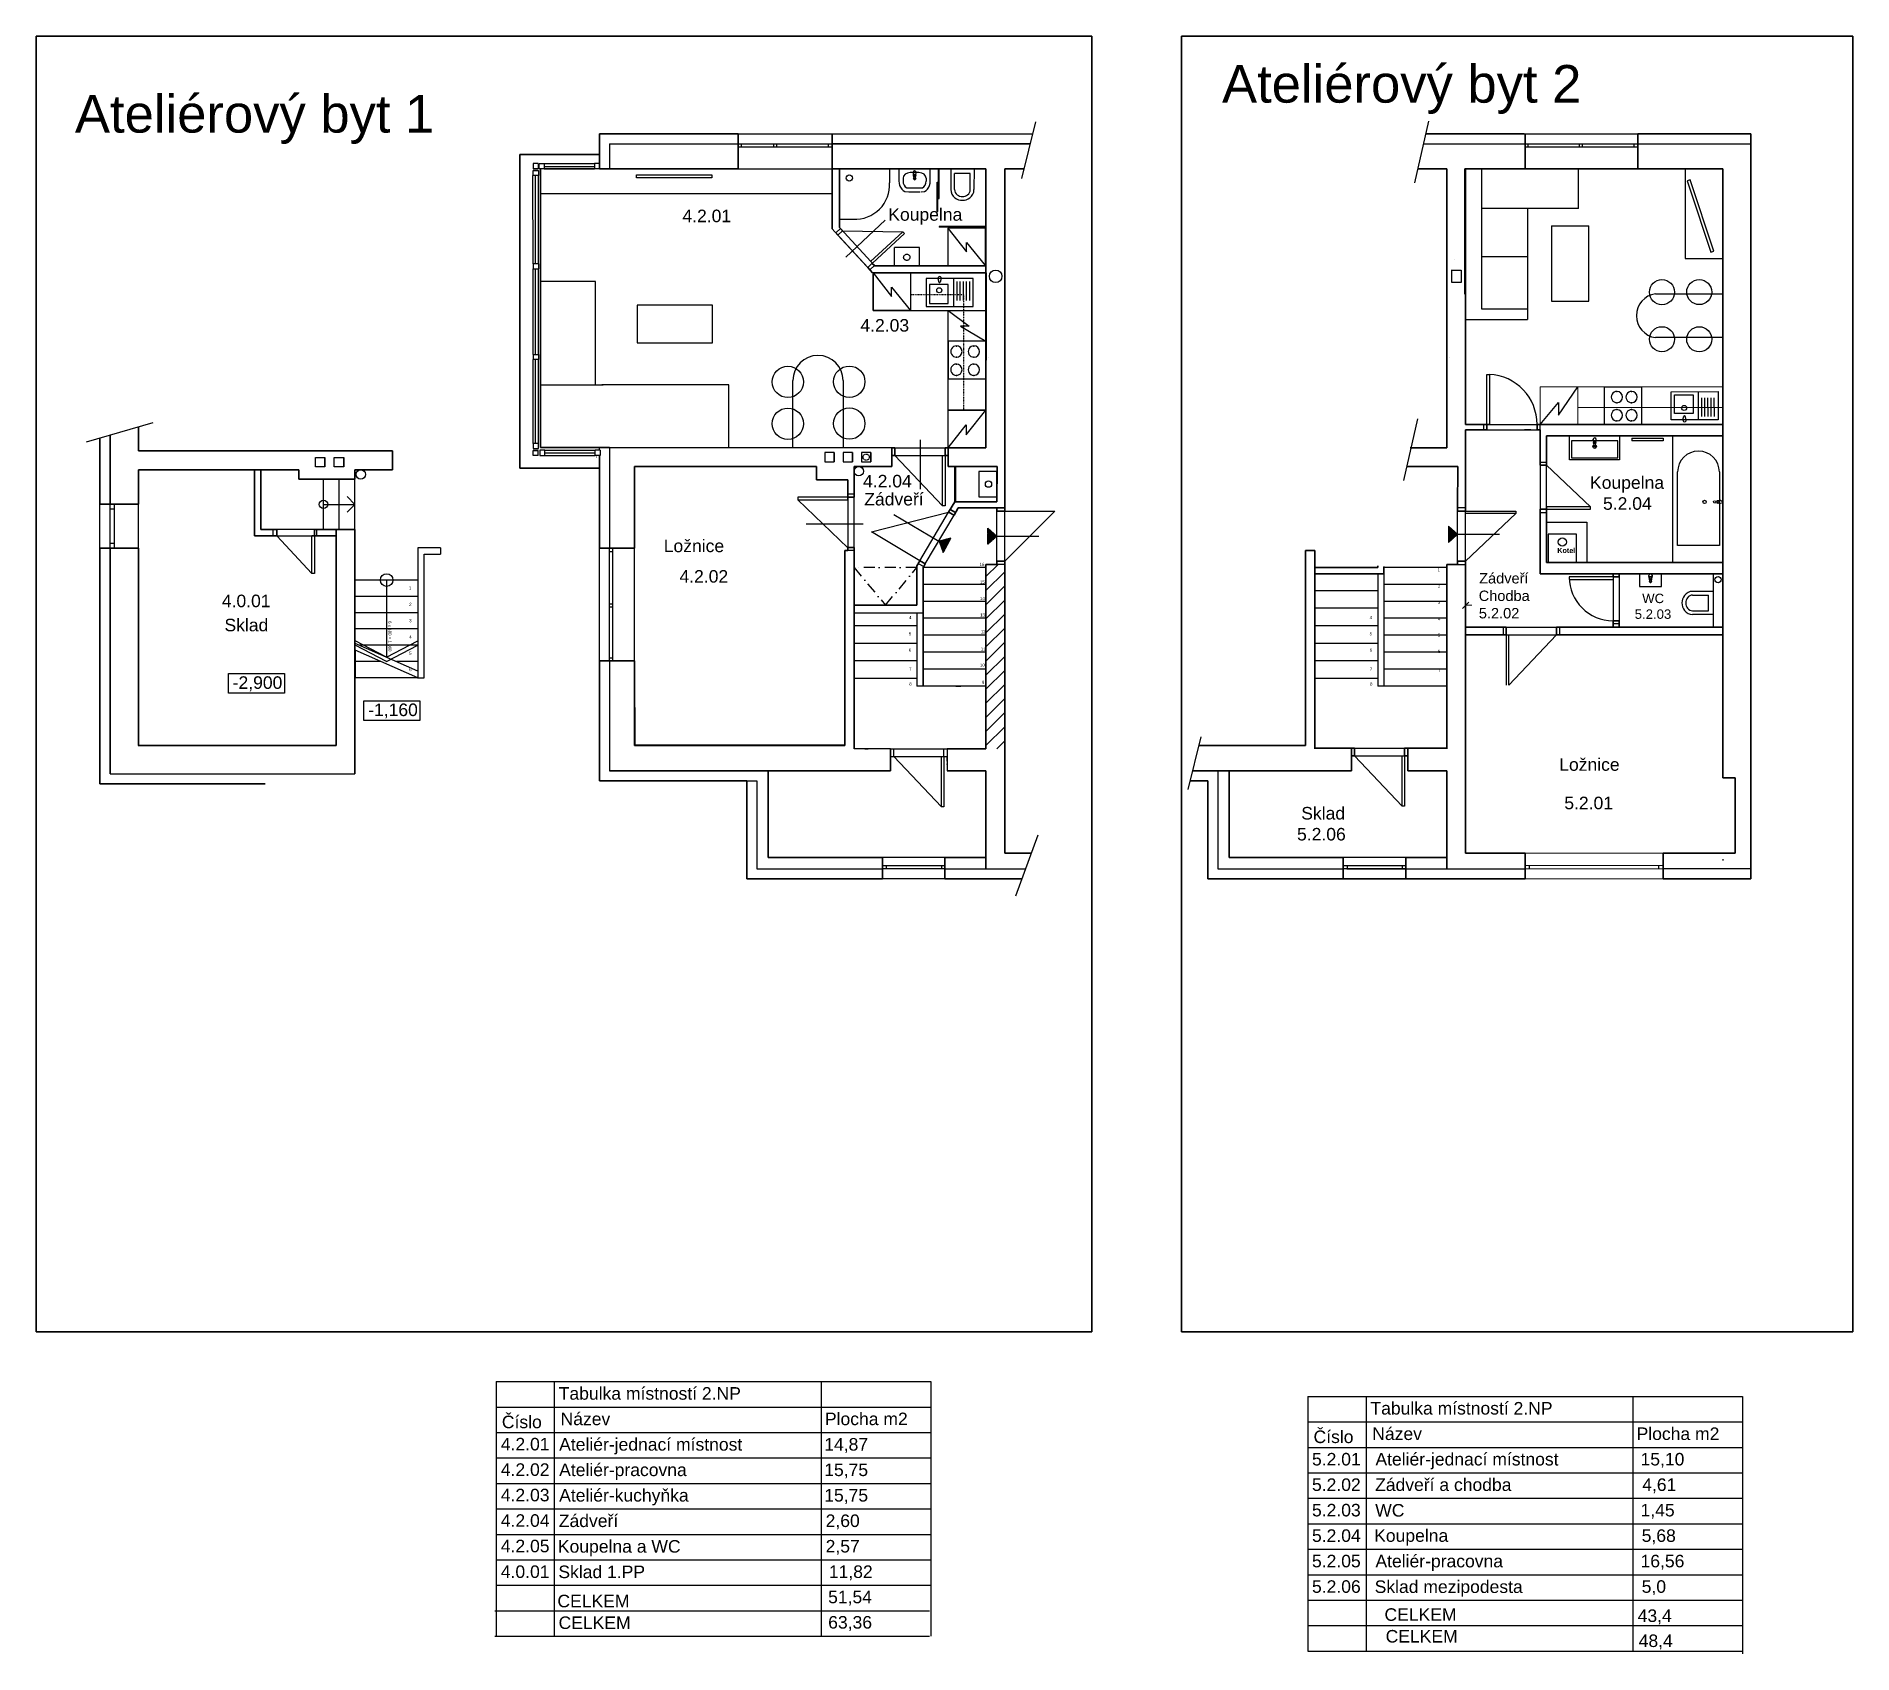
# Model space of a CAD drawing. Header units: millimetres. Extents: x 1480 to 86316, y 1484 to 27567.
# Drawn here: x 1480 to 30437, y 1776 to 27567 of the extents above; entities that cross this region are included whole.
import ezdxf

# ---------------------------------------------------------------- set-up
doc = ezdxf.new("R2010")
doc.units = ezdxf.units.MM
for name, pattern in [('ACAD_ISO12W100', [21, 12, -3, 0, -3, 0, -3]), ('DASHDOT', [25.4, 12.7, -6.35, 0, -6.35]), ('HIDDEN', [9.525, 6.35, -3.175]), ('Čerchovaná', [335.138881, 176.388884, -88.194442, 0, -70.555556])]:
    doc.linetypes.add(name, pattern=pattern)
for name, color, linetype in [('Kóty - stavební povolení.2D', 7, 'Continuous'), ('přís2 obv. zdivo', 7, 'Continuous'), ('přís2 sanita', 7, 'Continuous'), ('SLÁDEK OBV ZDIVO', 7, 'Continuous'), ('sládek zona', 7, 'Continuous')]:
    doc.layers.add(name, color=color, linetype=linetype)
doc.styles.add('GENERATED_STYLE_1', font='arial.ttf')
doc.styles.add('GENERATED_STYLE_2', font='arialbd.ttf')

msp = doc.modelspace()

# ---------------------------------------------------------------- texts
at = {"color": 7}
for s, height, style, p in [('Kotel', 81.9, 'GENERATED_STYLE_2', (25728.8, 19328.3)), ('4.0.01', 200, 'GENERATED_STYLE_1', (4437.5, 18464.3)), ('         -2,900', 200, 'GENERATED_STYLE_1', (3911.6, 17161.9)), ('         -1,160', 200, 'GENERATED_STYLE_1', (6071.8, 16728))]:
    msp.add_text(s, height=height, dxfattribs=dict(at, style=style)).set_placement(p)
at = {"color": 7, "style": 'GENERATED_STYLE_1'}
for s, rotation, p in [('16', 360, (16517.6, 19121.8)), ('15', 360, (16524.7, 18840.8)), ('1', 360, (23819.5, 19034.8)), ('1', 360, (23819.5, 19034.8)), ('2', 360, (23825.1, 18774.8)), ('2', 360, (23825.1, 18774.8)), ('1', 360, (7418.9, 18744.4)), ('2', 360, (7424.4, 18484.4)), ('14', 360, (16523.8, 18579.1)), ('3', 360, (23824.2, 18514.8)), ('3', 360, (23824.2, 18514.8)), ('3', 360, (7423.6, 18224.4)), ('4', 360, (15392.1, 18274.9)), ('4', 360, (15392.1, 18274.9)), ('13', 360, (16525.7, 18314.8)), ('4', 360, (22737.9, 18274.9)), ('4', 360, (22737.9, 18274.9)), ('4', 360, (23826.2, 18254.9)), ('4', 360, (23826.2, 18254.9)), ('  6 x 180 = 1 080', 270, (7092.2, 18281.2)), ('4', 360, (7425.6, 17964.5)), ('5', 360, (15390.1, 18014.9)), ('5', 360, (15390.1, 18014.9)), ('12', 360, (16536.8, 18047.9)), ('5', 360, (22735.9, 18014.9)), ('5', 360, (22735.9, 18014.9)), ('5', 360, (23824.2, 17994.9)), ('5', 360, (23824.2, 17994.9)), ('5', 360, (7423.6, 17704.5)), ('6', 360, (15390.3, 17754.8)), ('6', 360, (15390.3, 17754.8)), ('11', 360, (16536.8, 17770.7)), ('6', 360, (22736.2, 17754.8)), ('6', 360, (22736.2, 17754.8)), ('6', 360, (23824.5, 17734.8)), ('6', 360, (23824.5, 17734.8)), ('6', 360, (7423.9, 17444.4)), ('7', 360, (15393.1, 17449.6)), ('10', 360, (16522.7, 17515.1)), ('7', 360, (22738.9, 17449.6)), ('7', 360, (23827.2, 17429.6)), ('8', 360, (15397.1, 17214.7)), ('9', 360, (16554.9, 17240.5)), ('8', 360, (22743, 17214.7))]:
    msp.add_text(s, height=50, rotation=rotation, dxfattribs=at).set_placement(p)
at = {"layer": 'sládek zona', "color": 7, "style": 'GENERATED_STYLE_1'}
for s, height, p in [('Ateliérový byt 2 ', 600, (20383.1, 26509.7)), ('Ateliérový byt 1 ', 600, (2095.7, 26031.8)), ('4.2.01', 200, (11780.4, 24603.7)), ('Koupelna', 200, (15062.6, 24627)), ('4.2.03', 200, (14617.8, 22859.1)), ('4.2.04', 200, (14660.4, 20374.5)), ('Koupelna', 200, (26250.1, 20351.7)), ('Zádveří ', 200, (14679.6, 20086.7)), ('5.2.04', 200, (26457.3, 20017.6)), ('Ložnice', 200, (11482.7, 19342)), ('4.2.02', 200, (11733.4, 18855.4)), ('Zádveří ', 166.07, (24482.7, 18842.4)), ('Chodba', 166.07, (24475.8, 18562.8)), ('WC', 150, (27081.9, 18529.1)), ('Sklad', 200, (4479.5, 18079.7)), ('5.2.02', 166.07, (24477.7, 18285.3)), ('5.2.03', 150, (26962.7, 18278.4)), ('Ložnice', 200, (25759.1, 15855.4)), ('5.2.01', 200, (25840.4, 15242.5)), ('Sklad', 200, (21646.7, 15078.3)), ('5.2.06', 200, (21579.2, 14744.2)), ('Tabulka místností 2.NP', 200, (9808.8, 5826.6)), ('Tabulka místností 2.NP', 200, (22749.2, 5589.8)), ('Číslo', 200, (8901.8, 5371.9)), ('Název', 200, (9838.1, 5420.4)), ('Plocha m2', 200, (14052.4, 5420.7)), ('4.2.01', 200, (8885.2, 5018.1)), ('Ateliér-jednací místnost', 200, (9815.3, 5014.3)), ('14,87', 200, (14041.4, 5014.6)), ('Číslo', 200, (21842.2, 5135.1)), ('Název', 200, (22778.5, 5183.6)), ('Plocha m2', 200, (26992.7, 5183.9)), ('5.2.01', 200, (21817.6, 4777.8)), ('Ateliér-jednací místnost', 200, (22829.2, 4777.5)), ('15,10', 200, (27055.3, 4777.8)), ('4.2.02', 200, (8885.2, 4611.9)), ('Ateliér-pracovna', 200, (9815.3, 4608.2)), ('15,75', 200, (14041.4, 4608.4)), ('4.2.03', 200, (8885.2, 4205.8)), ('Ateliér-kuchyňka', 200, (9815.3, 4202)), ('15,75', 200, (14041.4, 4202.3)), ('5.2.02', 200, (21817.6, 4371.7)), ('Zádveří a chodba', 200, (22823.6, 4371.4)), ('4,61', 200, (27082.2, 4371.7)), ('5.2.03', 200, (21817.6, 3965.5)), ('WC', 200, (22825.8, 3962.9)), ('1,45', 200, (27055.3, 3965.5)), ('4.2.04', 200, (8885.2, 3799.7)), ('Zádveří ', 200, (9809.7, 3795.9)), ('2,60', 200, (14063.7, 3796.2)), ('Koupelna', 200, (22808.7, 3560.2)), ('4.2.05', 200, (8885.2, 3393.6)), ('Koupelna a WC', 200, (9794.8, 3387.5)), ('2,57', 200, (14063.7, 3390.1)), ('5.2.04', 200, (21817.6, 3559.4)), ('5,68', 200, (27074.1, 3559.4)), ('4.0.01', 200, (8885.2, 2983.9)), ('Sklad 1.PP', 200, (9802.8, 2981.3)), ('11,82', 200, (14114.9, 2983.9)), ('5.2.05', 200, (21817.6, 3153.3)), ('Ateliér-pracovna', 200, (22829.2, 3153)), ('16,56', 200, (27055.3, 3153.3)), ('5.2.06', 200, (21817.6, 2747.1)), ('Sklad mezipodesta', 200, (22816.6, 2744.5)), ('5,0', 200, (27074.1, 2747.1)), ('CELKEM', 200, (9787.7, 2516)), ('51,54', 200, (14103.2, 2580.9)), ('CELKEM', 200, (9806.2, 2170.1)), ('63,36', 200, (14104.3, 2176.9)), ('CELKEM', 200, (22973.2, 2300.3)), ('43,4', 200, (27010.1, 2282.4)), ('CELKEM', 200, (22991.7, 1954.4)), ('48,4', 200, (27026.3, 1882.7))]:
    msp.add_text(s, height=height, dxfattribs=at).set_placement(p)

# ---------------------------------------------------------------- blocks, each defined once
blk = doc.blocks.new('ARROWHEAD_6')
at = {"color": 0, "linetype": 'Continuous', "lineweight": 0}
for p, q in [((0, 0), (-1, 0)), ((-0.5, -0.5), (0.5, 0.5))]:
    blk.add_line(p, q, dxfattribs=at)

# ---------------------------------------------------------------- linework, layer by layer
at = {"color": 3, "lineweight": 30}
for p, q in [((1480, 27567.5), (18306.6, 27567.5)), ((1480, 6908.8), (1480, 27567.5)), ((18306.6, 27567.5), (18306.6, 6908.8)), ((19739.4, 27567.5), (30437.5, 27567.5)), ((19739.4, 6908.8), (19739.4, 27567.5)), ((30437.5, 27567.5), (30437.5, 6908.8)), ((18306.6, 6908.8), (1480, 6908.8)), ((30437.5, 6908.8), (19739.4, 6908.8))]:
    msp.add_line(p, q, dxfattribs=at)
at = {"color": 7}
for p, q in [((17190.7, 25298.2), (17412.5, 26205.4)), ((23456.7, 25231.1), (23678.3, 26215)), ((10619.1, 25852.6), (12669, 25852.6)), ((10619.1, 25852.6), (10619.1, 25450.5)), ((10619.1, 25850.5), (10619.1, 25450.5)), ((12669, 26012.6), (14169, 26012.6)), ((12669, 25852.6), (14019.1, 25852.6)), ((12669, 25852.6), (14169, 25852.6)), ((12669, 25802.6), (14169, 25802.6)), ((12724.1, 25802.6), (12724.1, 25852.6)), ((13231.1, 25852.6), (13231.1, 25802.6)), ((13281.1, 25852.6), (13281.1, 25802.6)), ((14110.3, 25802.6), (14110.3, 25852.6)), ((14169, 26012.6), (17365.3, 26012.6)), ((14169, 25612.6), (14169, 26012.6)), ((23596.7, 25852.6), (25204.9, 25852.6)), ((25214.9, 26012.6), (27014.9, 26012.6)), ((25214.9, 25852.6), (27014.9, 25852.6)), ((25214.9, 25802.6), (27014.9, 25802.6)), ((25262.1, 25802.6), (25262.1, 25852.6)), ((26076.9, 25852.6), (26076.9, 25802.6)), ((26126.9, 25852.6), (26126.9, 25802.6)), ((26956.1, 25802.6), (26956.1, 25852.6)), ((27014.9, 25852.6), (28814.9, 25852.6)), ((9478.7, 25536.8), (9398.7, 25536.8)), ((9398.7, 25536.8), (9398.7, 25456.8)), ((9478.7, 25536.8), (9398.7, 25536.8)), ((9398.7, 25536.8), (9398.7, 25456.8)), ((9478.7, 25536.8), (9478.7, 25456.8)), ((9498.9, 25457.6), (9498.9, 25537.6)), ((9498.9, 25537.6), (10379.1, 25537.6)), ((9498.9, 25452.6), (9498.9, 25537.6)), ((9498.9, 25452.6), (9498.9, 25532.6)), ((9498.9, 25452.6), (9498.9, 25526)), ((9578.9, 25537.6), (9578.9, 25452.6)), ((9578.9, 25492.6), (10379.1, 25492.6)), ((10379.1, 25537.6), (10379.1, 25452.6)), ((10459.1, 25537.6), (10379.1, 25537.6)), ((10379.1, 25532.6), (10379.1, 25452.6)), ((10459.1, 25452.6), (10459.1, 25537.6)), ((10459.1, 25452.6), (10459.1, 25532.6)), ((9398.9, 23940.8), (9396.4, 25349.8)), ((9398.7, 25456.8), (9478.7, 25456.8)), ((9478.7, 25456.8), (9398.7, 25456.8)), ((9398.7, 25349.8), (9398.7, 25429.8)), ((9398.7, 25429.8), (9483.7, 25429.8)), ((9478.7, 25349.8), (9398.7, 25349.8)), ((9483.7, 25349.8), (9398.7, 25349.8)), ((9403.7, 25429.8), (9483.7, 25429.8)), ((9403.7, 25429.8), (9483.7, 25429.8)), ((9403.7, 25429.8), (9483.7, 25429.8)), ((9440, 23940.8), (9437.5, 25349.8)), ((9483.7, 25429.8), (9483.7, 25349.8)), ((9483.9, 23940.8), (9483.9, 25349.8)), ((9578.9, 25452.6), (9498.9, 25452.6)), ((9518.9, 25352.6), (9518.9, 25452.6)), ((9518.9, 25442.6), (9518.9, 25062.1)), ((10459.1, 25452.6), (10379.1, 25452.6)), ((11048.7, 25359.4), (12248.7, 25359.4)), ((11048.7, 25309.4), (11048.7, 25359.4)), ((12128.7, 25309.4), (11048.7, 25309.4)), ((12248.7, 25309.4), (12128.7, 25309.4)), ((12248.7, 25359.4), (12248.7, 25309.4)), ((12669, 25452.6), (14169, 25452.6)), ((14284, 25452.6), (15084.1, 25452.6)), ((15084.1, 25452.6), (15084.1, 25232.6)), ((15232.2, 25452.6), (15232.2, 25257.1)), ((15729.3, 25452.6), (15232.2, 25452.6)), ((15232.2, 25257.1), (15235.1, 25223.3)), ((15235.1, 25223.3), (15243.7, 25190.7)), ((15297.4, 25302.9), (15297.4, 25257.1)), ((15550.9, 25393.8), (15413.4, 25393.8)), ((15457.2, 25395.3), (15461.2, 25353.3)), ((15464.5, 25343.8), (15471.1, 25290.9)), ((15468.6, 25355.5), (15468.6, 25370.4)), ((15468.6, 25370.4), (15495.8, 25370.4)), ((15493.3, 25290.9), (15499.9, 25343.8)), ((15495.8, 25370.4), (15495.8, 25355.5)), ((15503.2, 25353.3), (15507.2, 25395.3)), ((15667, 25302.9), (15667, 25257.1)), ((15720.7, 25190.7), (15729.3, 25223.3)), ((15729.3, 25223.3), (15729.3, 25452.6)), ((15843.4, 24772.3), (15843.4, 25244.3)), ((15843.4, 25244.3), (15853.4, 25244.3)), ((15853.4, 24772.3), (15853.4, 25244.3)), ((15863.3, 24980.6), (15863.3, 25452.6)), ((15873.3, 24980.6), (15873.3, 25452.6)), ((16059.2, 25452.7), (16058.9, 25122.7)), ((16059.2, 25452.7), (16429.2, 25452.5)), ((16118.9, 25122.7), (16119.1, 25377.7)), ((16369.1, 25377.5), (16119.1, 25377.7)), ((16368.9, 25122.5), (16369.1, 25377.5)), ((16429.2, 25452.5), (16429, 25122.5)), ((24264.9, 24252.7), (24264.9, 25452.6)), ((24434.9, 25452.6), (25034.9, 25452.6)), ((24519.4, 25452.6), (24519.4, 23223.3)), ((26064.1, 24822.2), (26064.1, 25452.6)), ((27764.9, 25452.6), (27764.9, 24026.1)), ((27844.8, 25279.4), (27797.3, 25263.7)), ((27797.3, 25263.7), (27835, 25149.8)), ((28221.4, 24140), (27844.8, 25279.4)), ((9518.9, 25158.9), (9518.9, 25083.3)), ((9518.9, 25062.1), (14169, 25062.1)), ((15243.7, 25190.7), (15257.7, 25160.2)), ((15257.7, 25160.2), (15276.7, 25132.7)), ((15276.7, 25132.7), (15300, 25109.3)), ((15300, 25109.3), (15327, 25090.6)), ((15327, 25090.6), (15392.2, 25086.6)), ((15358.1, 25150.5), (15606.3, 25150.5)), ((15392.2, 25086.6), (15572.2, 25086.6)), ((15584.3, 25086.6), (15637.4, 25090.6)), ((15637.4, 25090.6), (15664.4, 25109.3)), ((15664.4, 25109.3), (15687.7, 25132.7)), ((15687.7, 25132.7), (15706.7, 25160.2)), ((15706.7, 25160.2), (15720.7, 25190.7)), ((15863.3, 24980.6), (15873.3, 24980.6)), ((23964.9, 25183.1), (23964.9, 25083.7)), ((27835, 25149.8), (28173.9, 24124.3)), ((9518.9, 24618.5), (9518.9, 24518.7)), ((14284, 24652.6), (14504.1, 24652.6)), ((14384.6, 24044.8), (15010.9, 24634.1)), ((14504.1, 24652.6), (14504.1, 24652.6)), ((15843.4, 24772.3), (15853.4, 24772.3)), ((16619.1, 24856.6), (16619.1, 22505.1)), ((26064.1, 24822.2), (24519.4, 24822.2)), ((25254.4, 24822.2), (25254.4, 23052.6)), ((14225.5, 24433.5), (14734.3, 23880.3)), ((14225.8, 24432.7), (14299.4, 24500.3)), ((14241.5, 24437.5), (14241.4, 24436.5)), ((14251.6, 24404.9), (14251.6, 24403.9)), ((14260.4, 24396.7), (14714.4, 23900.2)), ((14840.7, 23910.4), (14299.4, 24500.3)), ((14333.2, 24463.5), (15294.4, 24451.3)), ((15295.7, 24452.4), (14781.4, 23978)), ((14808.5, 23948.6), (15322.2, 24422.4)), ((15295.5, 24451.7), (15322.4, 24422.6)), ((16623.3, 24532.6), (15873.3, 24532.6)), ((15873.3, 24532.6), (15873.3, 24522.6)), ((16623.3, 24522.6), (15873.3, 24522.6)), ((16613.3, 24508.6), (16013.3, 24508.6)), ((16013.3, 24508.6), (16013.3, 23908.6)), ((16013.3, 24508.6), (16307.5, 24131.4)), ((16013.3, 24376.1), (16013.3, 24041.1)), ((16613.3, 23908.6), (16613.3, 24508.6)), ((25633.8, 24544.3), (25633.8, 23344.3)), ((25633.8, 24544.3), (26233.8, 24544.3)), ((26233.8, 23344.3), (26233.8, 24544.3)), ((16307.5, 24131.4), (16307.5, 24281.4)), ((16307.5, 24281.4), (16613.3, 23908.6)), ((25254.4, 24050.4), (24519.4, 24050.4)), ((28173.9, 24124.3), (28221.4, 24140)), ((9478.9, 23940.8), (9398.9, 23940.8)), ((9483.9, 23940.8), (9398.9, 23940.8)), ((9398.9, 23940.8), (9398.9, 23860.8)), ((9398.9, 23860.8), (9478.9, 23860.8)), ((9398.9, 23860.8), (9483.9, 23860.8)), ((9398.9, 22492.6), (9398.9, 23860.8)), ((9439.9, 22492.6), (9439.9, 23860.8)), ((9483.9, 23940.8), (9483.9, 23860.8)), ((9483.9, 22492.6), (9483.9, 23860.8)), ((14840.7, 23910.4), (14768.1, 23843.5)), ((14819.1, 23794.8), (14819.1, 23194.8)), ((14819.1, 23194.8), (14819.1, 23794.8)), ((14819.1, 23794.8), (15113.4, 23417.6)), ((15419.1, 23794.8), (15419.1, 23194.8)), ((16013.3, 23908.6), (16613.3, 23908.6)), ((16013.3, 23908.6), (16607.3, 23908.6)), ((16622.3, 23794.8), (16619.1, 21006.6)), ((16919.1, 24002.6), (16919.1, 24002.6)), ((24044.8, 23641.6), (24044.8, 23841.6)), ((24044.8, 23837.6), (24193.6, 23837.6)), ((24085.1, 24002.6), (24085.1, 24002.6)), ((24193.6, 23837.6), (24193.6, 23641.6)), ((27764.9, 24026.1), (28364.9, 24026.1)), ((10394.8, 23658.2), (9511.3, 23656.6)), ((10394.8, 22008.2), (10394.8, 23658.2)), ((15113.4, 23417.6), (15113.4, 23567.6)), ((15113.4, 23567.6), (15419.1, 23194.8)), ((15668.2, 23707.1), (15668.2, 23257.1)), ((16416, 23707.1), (15668.2, 23707.1)), ((16019.5, 23607.8), (15719.5, 23607.5)), ((16019.5, 23607.8), (15719.5, 23607.5)), ((15719.5, 23607.5), (15719.8, 23307.5)), ((15719.5, 23607.5), (15719.8, 23307.5)), ((15854.4, 23707.1), (15870.5, 23648.3)), ((15854.4, 23707.1), (15870.5, 23648.3)), ((15906.4, 23707), (15890.2, 23648.3)), ((15906.4, 23707), (15890.2, 23648.3)), ((16019.8, 23307.8), (16019.5, 23607.8)), ((16104.5, 23706.7), (16104.5, 23256.7)), ((16155.3, 23656.8), (16155.5, 23356.8)), ((16205.3, 23656.8), (16205.5, 23356.8)), ((16205.3, 23656.8), (16205.5, 23356.8)), ((16255.3, 23656.9), (16255.5, 23356.9)), ((16305.3, 23656.9), (16305.5, 23356.9)), ((16355.3, 23656.9), (16355.5, 23356.9)), ((16416, 23257.1), (16416, 23707.1)), ((24193.6, 23641.6), (24044.8, 23641.6)), ((27294.2, 23462.6), (28365.3, 23462.6)), ((9518.9, 23246), (9518.9, 21009)), ((11059, 23279.6), (11059, 22679.6)), ((12259, 23279.6), (11059, 23279.6)), ((12259, 22679.6), (12259, 23279.6)), ((14819.1, 23194.8), (16622.3, 23194.8)), ((15419.1, 23194.8), (14819.1, 23194.8)), ((15668.2, 23257.1), (16416, 23257.1)), ((15719.8, 23307.5), (16019.8, 23307.8)), ((15719.8, 23307.5), (16019.8, 23307.8)), ((16019.1, 21006.6), (16019.1, 23194.8)), ((16019.1, 23194.8), (16353.3, 22947.1)), ((24519.4, 23223.3), (25254.4, 23223.3)), ((25633.8, 23344.3), (26233.8, 23344.3)), ((16353.3, 22947.1), (16213.3, 22947.1)), ((16213.3, 22947.1), (16619.1, 22706.3)), ((24254.4, 23052.6), (25254.4, 23052.6)), ((11059, 22679.6), (12259, 22679.6)), ((16621.5, 22705.9), (16015.1, 22706.3)), ((16019.1, 22706.3), (16019.1, 22106.3)), ((28364.9, 22762.6), (27294.2, 22762.6)), ((9398.9, 22492.6), (9478.9, 22492.6)), ((9398.9, 22492.6), (9483.9, 22492.6)), ((9398.9, 22492.6), (9398.9, 22412.6)), ((9478.9, 22412.6), (9398.9, 22412.6)), ((9483.9, 22412.6), (9398.9, 22412.6)), ((9398.9, 21072.6), (9398.9, 22412.6)), ((9439.9, 21072.6), (9439.9, 22412.6)), ((9483.9, 22492.6), (9483.9, 22412.6)), ((9483.9, 21072.6), (9483.9, 22412.6)), ((16659.8, 22445), (16659.8, 22445)), ((24005.7, 22445), (24005.7, 22445)), ((9518.9, 22008.2), (10518.9, 22008.2)), ((12519.3, 22008.2), (10494.8, 22008.2)), ((12519.3, 21008.2), (12519.3, 22008.2)), ((13541.8, 21007.4), (13541.8, 22078.1)), ((14341.8, 22078.1), (14341.8, 21007)), ((16019.3, 21606.3), (16019.3, 22206.3)), ((16019.3, 22106.3), (16619.1, 22106.3)), ((24604.9, 21376.4), (24604.9, 22176.4)), ((24604.9, 22176.4), (24644.9, 22176.4)), ((24644.9, 22176.4), (24644.9, 21376.4)), ((25454.9, 21376.6), (25745.8, 21730.2)), ((25745.8, 21523.6), (26054.9, 21976.6)), ((25745.8, 21730.2), (25745.8, 21523.6)), ((26474, 21976.6), (27075.6, 21976.1)), ((26474, 21976.6), (26475.6, 21376.6)), ((27075.7, 21376.2), (27075.6, 21976.1)), ((27543.1, 21900.6), (28290.8, 21904)), ((27545.1, 21450.6), (27543.1, 21900.6)), ((27594.8, 21850.4), (27894.8, 21851.5)), ((27594.8, 21850.4), (27894.8, 21851.5)), ((27596, 21550.4), (27594.8, 21850.4)), ((27596, 21550.4), (27594.8, 21850.4)), ((27894.8, 21851.5), (27895.9, 21551.5)), ((27981.4, 21453), (27979.3, 21903)), ((28032, 21503.2), (28030.8, 21803.2)), ((28082, 21503.4), (28080.8, 21803.4)), ((28082, 21503.4), (28080.8, 21803.4)), ((28132, 21503.5), (28130.8, 21803.5)), ((28182, 21503.7), (28180.8, 21803.7)), ((28232, 21503.9), (28230.8, 21803.9)), ((28290.8, 21904), (28292.9, 21454)), ((16619.1, 21606.3), (16019.1, 21606.3)), ((16019.3, 21606.3), (16619.1, 21606.3)), ((16304.7, 21215), (16619.1, 21606.3)), ((23282.6, 20485.1), (23504.1, 21469)), ((26054.9, 21650), (28364.9, 21656.1)), ((28292.9, 21454), (27545.1, 21450.6)), ((27895.9, 21551.5), (27596, 21550.4)), ((27895.9, 21551.5), (27596, 21550.4)), ((27731.3, 21451.5), (27747.1, 21510.4)), ((27731.3, 21451.5), (27747.1, 21510.4)), ((27783.3, 21451.8), (27766.8, 21510.5)), ((27783.3, 21451.8), (27766.8, 21510.5)), ((28364.9, 21656.1), (28364.9, 19976.6)), ((2282.3, 21102.7), (3343.8, 21407.4)), ((2654.6, 21209.5), (2654.6, 20106.6)), ((2656.2, 20106.6), (2656.6, 21210.1)), ((16019.1, 21006.6), (16304.7, 21372.5)), ((16304.7, 21372.5), (16304.7, 21215)), ((24554.9, 21291.4), (24554.9, 21376.4)), ((24554.9, 21291.4), (24554.9, 21376.4)), ((24604.9, 21376.4), (25404.9, 21376.6)), ((24644.9, 21376.4), (24604.9, 21376.4)), ((24604.9, 21291.4), (25404.9, 21291.4)), ((24604.9, 21291.4), (25404.9, 21291.4)), ((25307.4, 21291.4), (25207.6, 21291.4)), ((25307.4, 21291.4), (25207.6, 21291.4)), ((25454.9, 21291.4), (25454.9, 21376.4)), ((25454.9, 21291.4), (25454.9, 21376.4)), ((25922.2, 21196.6), (26722.2, 21196.6)), ((25922.2, 20816.6), (25922.2, 21196.6)), ((25922.2, 21196.6), (26722.2, 21196.6)), ((26963.5, 21376.2), (26473.5, 21376.6)), ((27080, 21376.2), (26477.9, 21376.6)), ((26722.2, 21196.6), (26722.2, 20816.6)), ((26918.5, 21157.1), (27418.5, 21157.1)), ((26918.5, 21157.1), (26918.5, 21117.1)), ((26918.5, 21157.1), (27418.5, 21157.1)), ((27418.5, 21157.1), (27418.5, 21117.1)), ((27564.9, 21196.6), (27564.9, 19176.6)), ((4855.8, 20956.8), (4905.8, 20956.8)), ((5930.8, 20702.7), (5930.8, 20852.2)), ((5930.8, 20852.2), (6080.4, 20852.2)), ((6080.4, 20852.2), (6080.4, 20702.7)), ((6080.8, 20702.7), (6080.8, 20852.2)), ((6230.8, 20702.7), (6230.8, 20852.2)), ((6230.8, 20702.7), (6230.8, 20852.2)), ((6230.8, 20702.7), (6230.8, 20852.2)), ((6230.8, 20852.2), (6380.8, 20852.2)), ((6380.4, 20852.2), (6380.4, 20702.7)), ((6380.4, 20852.2), (6380.4, 20702.7)), ((6380.4, 20852.2), (6380.4, 20702.7)), ((6380.8, 20702.7), (6380.8, 20852.2)), ((6380.8, 20702.7), (6380.8, 20852.2)), ((6380.8, 20702.7), (6380.8, 20852.2)), ((9478.9, 21072.6), (9398.9, 21072.6)), ((9483.9, 21072.6), (9398.9, 21072.6)), ((9398.9, 21072.6), (9398.9, 20992.6)), ((9398.9, 20992.6), (9483.9, 20992.6)), ((9398.9, 20882.6), (9398.9, 20962.6)), ((9398.9, 20882.6), (9398.9, 20962.6)), ((9398.9, 20962.6), (9478.9, 20962.6)), ((9478.9, 20962.6), (9398.9, 20962.6)), ((9478.9, 20882.6), (9398.9, 20882.6)), ((9478.9, 20882.6), (9398.9, 20882.6)), ((9403.9, 20992.6), (9483.9, 20992.6)), ((9403.9, 20992.6), (9483.9, 20992.6)), ((9403.9, 20992.6), (9483.9, 20992.6)), ((9478.9, 20882.6), (9478.9, 20962.6)), ((9483.9, 20992.6), (9483.9, 21072.6)), ((9588.9, 20967.6), (9508.9, 20967.6)), ((9508.9, 20967.6), (9508.9, 20887.6)), ((9508.9, 20967.6), (9508.9, 20882.6)), ((9508.9, 20967.6), (9508.9, 20894.2)), ((9508.9, 20962.6), (9508.9, 20882.6)), ((9508.9, 20882.6), (9588.9, 20882.6)), ((9518.9, 21109), (9518.9, 21070)), ((9588.9, 20967.6), (10389, 20967.6)), ((9588.9, 20887.6), (9588.9, 20967.6)), ((9588.9, 20882.6), (9588.9, 20967.6)), ((9588.9, 20923.6), (10389, 20923.6)), ((9588.9, 20882.6), (10389, 20882.6)), ((10519.1, 21009), (10034.5, 21009)), ((10389, 20887.6), (10389, 20967.6)), ((10389, 20882.6), (10389, 20967.6)), ((10469.1, 20967.6), (10389, 20967.6)), ((10469.1, 20882.6), (10389, 20882.6)), ((10410, 20859), (10405, 20859)), ((10459.1, 20967.6), (10459.1, 21002.6)), ((10469.1, 20967.6), (10469.1, 20887.6)), ((10469.1, 20967.6), (10469.1, 20882.6)), ((10619.1, 21009), (10619.1, 19406.6)), ((14048.3, 20931.6), (14048.3, 20781.6)), ((14198.3, 20931.6), (14048.3, 20931.6)), ((14198.3, 20781.6), (14198.3, 20931.6)), ((14341.7, 20931.6), (14341.7, 20781.6)), ((14491.7, 20931.6), (14341.7, 20931.6)), ((14341.7, 20931.6), (14341.7, 20781.6)), ((14491.7, 20931.6), (14341.7, 20931.6)), ((14341.7, 20931.6), (14341.7, 20781.6)), ((14491.7, 20931.6), (14341.7, 20931.6)), ((14491.7, 20781.6), (14491.7, 20931.6)), ((14491.7, 20781.6), (14491.7, 20931.6)), ((14491.7, 20781.6), (14491.7, 20931.6)), ((14635.1, 20931.6), (14635.1, 20781.6)), ((14785.1, 20931.6), (14635.1, 20931.6)), ((14635.1, 20931.6), (14635.1, 20781.6)), ((14785.1, 20931.6), (14635.1, 20931.6)), ((14635.1, 20931.6), (14635.1, 20781.6)), ((14785.1, 20931.6), (14635.1, 20931.6)), ((14785.1, 20781.6), (14785.1, 20931.6)), ((14785.1, 20781.6), (14785.1, 20931.6)), ((14785.1, 20781.6), (14785.1, 20931.6)), ((15169.1, 21006.8), (15969.1, 21006.8)), ((15169.1, 20881.6), (15969.1, 20881.8)), ((15169.1, 20881.6), (15929.1, 20081.6)), ((15569, 21131.6), (15569, 20345.3)), ((15929.1, 20081.6), (15929.1, 20881.6)), ((15969, 20881.7), (15969, 20081.7)), ((15969, 20881.6), (15969, 20081.6)), ((15969.1, 20881.6), (15969.1, 20081.6)), ((16019.1, 21006.6), (16019.1, 20906.6)), ((26694, 21117.1), (25956.5, 21117.1)), ((25956.5, 21117.1), (25956.5, 20845.5)), ((26299.2, 21138.4), (26303.2, 21096.5)), ((26306.4, 21087), (26313.1, 21034)), ((26310.6, 21098.7), (26310.6, 21113.5)), ((26310.6, 21113.5), (26337.8, 21113.5)), ((26335.3, 21034), (26341.9, 21087)), ((26337.8, 21113.5), (26337.8, 21098.7)), ((26345.2, 21096.5), (26349.2, 21138.4)), ((26694, 20845.5), (26694, 21117.1)), ((27418.5, 21117.1), (26918.5, 21117.1)), ((27564.9, 20971.8), (27564.9, 19971.8)), ((6080.4, 20702.7), (5930.8, 20702.7)), ((6380.4, 20702.7), (6230.8, 20702.7)), ((6380.4, 20702.7), (6230.8, 20702.7)), ((6380.4, 20702.7), (6230.8, 20702.7)), ((7108.3, 20656.6), (7158.3, 20656.6)), ((10408.3, 20678.5), (10405, 20678.5)), ((11560.6, 20706.6), (11487.9, 20706.6)), ((12620.7, 20706.6), (12520.9, 20706.6)), ((12622.1, 20706.6), (12522.2, 20706.6)), ((14048.3, 20781.6), (14198.3, 20781.6)), ((14341.7, 20781.6), (14491.7, 20781.6)), ((14341.7, 20781.6), (14491.7, 20781.6)), ((14341.7, 20781.6), (14491.7, 20781.6)), ((14519.1, 20606.6), (14519.1, 20469)), ((14635.1, 20781.6), (14785.1, 20781.6)), ((14635.1, 20781.6), (14785.1, 20781.6)), ((14635.1, 20781.6), (14785.1, 20781.6)), ((15019.1, 20706.6), (15006.2, 20706.6)), ((16121.5, 20146.6), (16121.9, 20706.5)), ((16141.5, 20146.6), (16141.9, 20706.5)), ((16795.2, 20626.6), (16505.2, 20626.6)), ((16505.2, 20626.6), (16505.2, 20226.6)), ((16795.2, 20226.6), (16795.2, 20626.6)), ((16919.1, 20569), (16919.1, 20469.2)), ((25454.9, 20779.8), (25455.1, 20726.6)), ((25455.1, 20776.6), (25555.1, 20776.6)), ((25455.1, 20726.6), (25455.1, 20026.6)), ((25555.1, 20026.6), (25554.9, 20726.6)), ((25554.9, 20486.8), (25554.9, 20579.6)), ((25555.1, 20776.6), (25555.1, 20726.6)), ((25555.1, 20726.6), (26255.1, 20066.6)), ((26722.2, 20816.6), (25922.2, 20816.6)), ((25956.5, 20845.5), (26694, 20845.5)), ((27646, 19450.5), (27646, 20620.5)), ((28312, 20620.5), (28312, 19450.5)), ((6058.3, 19702), (6058.3, 20506.6)), ((6308.3, 19702), (6308.3, 20506.6)), ((6558.3, 19702), (6558.3, 20506.6)), ((10459.1, 20484.8), (10459.1, 20276.6)), ((28364.9, 20076.6), (28364.9, 20468)), ((2494.6, 19406.5), (2494.6, 20106.6)), ((2655.9, 19406.5), (2655.9, 20106.6)), ((2655.9, 20031), (2724.6, 20031)), ((2724.6, 19406.5), (2724.6, 20106.6)), ((3108.3, 19406.5), (3108.3, 20106.6)), ((6058.3, 20104.3), (6558.3, 20104.3)), ((6558.3, 20104.3), (6433.3, 20229.3)), ((6558.3, 20104.3), (6433.3, 19979.3)), ((10459.1, 19995.6), (10459.1, 19683.4)), ((14418.9, 20216.6), (13618.9, 20216.6)), ((13618.9, 20216.6), (13618.9, 20176.6)), ((13618.9, 20176.6), (14418.9, 20176.6)), ((13618.9, 20176.6), (14418.9, 19411.6)), ((14518.9, 20266.6), (14418.9, 20266.6)), ((14418.9, 20176.6), (14418.9, 20216.6)), ((14418.9, 20216.6), (14418.9, 19411.6)), ((14518.5, 20266.6), (14518.5, 20266.6)), ((14518.9, 19416.6), (14518.9, 20216.6)), ((15969, 20081.7), (15929.1, 20081.6)), ((16505.2, 20226.6), (16795.2, 20226.6)), ((16793.9, 20046.6), (16793.9, 20046.6)), ((16793.9, 19146.6), (16793.9, 20046.6)), ((16918.8, 19146.6), (16918.9, 20046.6)), ((17718.9, 19996.6), (16918.8, 19196.6)), ((16918.9, 20046.6), (16918.9, 20046.6)), ((16918.9, 19996.6), (17718.9, 19996.6)), ((24264.8, 20046.6), (24139.7, 20046.6)), ((24139.7, 19196.6), (24139.7, 19996.6)), ((24264.7, 19196.6), (24264.7, 19996.6)), ((24264.8, 20196.6), (24264.8, 20146.6)), ((24264.8, 19996.6), (25064.8, 19996.6)), ((25064.8, 19996.6), (25064.8, 19956.6)), ((26255.1, 20066.6), (25555.1, 20066.6)), ((25555.1, 20066.6), (25555.1, 20026.6)), ((25555.1, 20026.6), (26255.1, 20026.6)), ((26255.1, 20026.6), (26255.1, 20066.6)), ((5257, 19702), (5313.2, 19702)), ((5257, 19602), (5257, 19702)), ((5313.2, 19702), (5257, 19702)), ((6158.3, 19702), (5313.2, 19702)), ((6158.3, 19702), (5606, 19702)), ((5953.2, 19702), (5913.2, 19702)), ((5953.2, 19702), (5913.2, 19702)), ((5953.2, 19602), (5953.2, 19702)), ((6558.3, 19702), (6458.3, 19702)), ((6558.3, 19702), (6458.3, 19702)), ((13751.8, 19791.6), (14662, 19791.6)), ((14792.8, 19664), (16024.9, 19979.6)), ((15865.9, 19514), (15151.4, 19936.5)), ((15565.4, 19205.3), (16024.9, 19979.6)), ((15652.9, 19154.7), (16111.1, 19929.7)), ((16149.7, 19916.5), (16149.7, 19916.3)), ((16793.6, 19596.6), (16649, 19726.8)), ((16649, 19726.8), (16649, 19466.8)), ((16793.9, 19946.6), (16793.9, 19946.4)), ((24139.4, 19626.6), (23994.8, 19756.8)), ((23994.8, 19756.8), (23994.8, 19496.8)), ((24264.7, 19196.6), (25064.8, 19956.6)), ((25064.8, 19956.6), (24264.8, 19956.6)), ((25455.1, 19976.6), (25555.1, 19976.6)), ((25554.9, 19818.8), (26198.7, 19818.8)), ((26198.7, 19818.8), (26198.7, 19176.6)), ((2654.6, 19406.5), (2654.6, 15806.6)), ((2654.6, 15806.6), (2655.9, 19406.5)), ((2655.9, 19484), (2724.6, 19484)), ((5257, 19602), (5313.2, 19602)), ((5313.2, 19602), (5257, 19602)), ((5313.2, 19602), (5873.2, 19002)), ((5313.2, 19602), (5913.2, 19602)), ((5873.2, 19002), (5873.2, 19602)), ((5873.2, 19602), (5953.2, 19602)), ((5953.2, 19602), (5873.2, 19602)), ((5913.2, 19602), (5913.2, 19002)), ((6558.3, 19511.2), (6558.3, 19608.2)), ((7925, 19411.2), (7563.1, 19411.2)), ((7563.1, 19411.2), (7564.4, 17336.6)), ((7925, 19411.2), (7925, 19311.2)), ((10859.1, 19406.6), (10459.1, 19406.6)), ((10459.1, 17606.6), (10459.1, 19406.6)), ((10619.1, 17606.6), (10619.1, 19406.6)), ((10669.1, 17606.6), (10669.1, 19406.6)), ((11019.1, 17606.6), (11019.1, 19406.6)), ((14418.9, 19416.6), (14418.9, 19406.6)), ((15566.7, 19204.6), (14792.8, 19664)), ((16059.8, 19565.6), (15871.6, 19517.1)), ((15871.6, 19517.1), (15939.9, 19334.9)), ((15939.9, 19334.9), (16059.8, 19565.6)), ((16649, 19466.8), (16793.6, 19596.6)), ((16793.6, 19596.6), (17462.1, 19596.6)), ((23994.8, 19496.8), (24139.4, 19626.6)), ((24139.4, 19626.6), (24807.9, 19626.6)), ((26034.4, 19628.1), (25584.4, 19628.1)), ((25585.1, 19628.1), (25585.1, 19176.6)), ((26034.4, 19176.6), (26034.4, 19628.1)), ((28312, 19450.5), (27646, 19450.5)), ((7663.1, 17336.6), (7663.1, 19311.2)), ((7663.1, 19311.2), (7925, 19311.2)), ((10669.1, 19347.8), (10619.1, 19347.8)), ((14369.1, 17389.9), (14369.1, 19189.9)), ((14518.9, 19366.6), (14418.9, 19366.6)), ((14518.9, 19366.6), (14418.9, 19366.6)), ((15541.3, 19161.5), (15627.8, 19111.4)), ((16918.9, 19146.6), (16793.9, 19146.6)), ((24064.9, 19146.6), (24045.2, 19146.6)), ((24139.7, 19146.6), (24264.7, 19146.6)), ((24264.7, 19146.6), (24264.7, 19146.6)), ((25584.4, 19176.6), (26034.4, 19176.6)), ((26112.6, 19176.6), (26203.4, 19176.6)), ((5913.2, 19002), (5873.2, 19002)), ((6258.3, 18962), (6258.3, 18862.2)), ((6258.3, 18962), (6258.3, 18862.2)), ((6558.3, 18796.6), (6558.3, 18861.8)), ((7564.4, 18896.6), (6564.4, 18896.6)), ((7564.4, 18896.6), (6564.4, 18896.6)), ((7564.4, 18896.6), (6564.4, 18896.6)), ((7564.4, 18896.6), (6564.4, 18896.6)), ((7064.4, 18896.6), (7064.4, 17665.9)), ((16619.1, 19096.6), (15618.8, 19096.6)), ((16619.1, 18826.6), (15618.8, 18826.6)), ((22864.9, 18996.6), (22864.9, 18446.6)), ((22964.6, 18996.6), (22964.6, 17206.6)), ((23964.9, 19096.6), (22964.7, 19096.6)), ((23964.9, 18826.6), (22964.7, 18826.6)), ((26617.6, 18946.6), (25917.6, 18946.6)), ((25917.6, 18946.2), (25917.6, 18906.2)), ((25917.6, 18906.6), (26617.6, 18906.6)), ((26517.6, 18996.6), (26318.8, 18996.6)), ((26617.1, 18946.6), (26617.1, 18246.6)), ((26717.6, 18996.6), (26617.6, 18996.6)), ((26717.1, 18946.6), (26617.6, 18946.6)), ((26716.5, 18946.6), (26716.5, 18196.6)), ((26717.1, 18901.4), (26717.1, 18851.4)), ((27039.5, 18996.6), (27039.5, 18796.6)), ((27389.5, 18996.6), (27039.5, 18996.6)), ((27193.5, 18929.7), (27189.5, 18971.6)), ((27203.4, 18867.2), (27196.8, 18920.2)), ((27200.9, 18946.7), (27200.9, 18931.8)), ((27228.1, 18946.7), (27200.9, 18946.7)), ((27232.2, 18920.2), (27225.6, 18867.2)), ((27228.1, 18931.8), (27228.1, 18946.7)), ((27239.5, 18971.6), (27235.5, 18929.7)), ((27389.5, 18796.6), (27389.5, 18996.6)), ((28215.5, 18996.5), (28215.5, 18146.4)), ((28365.5, 18996.5), (28365.5, 18146.4)), ((3108.3, 18556.6), (3108.3, 18456.6)), ((7564.4, 18636.6), (6564.4, 18636.6)), ((7564.4, 18636.6), (6564.4, 18636.6)), ((16619.1, 18556.6), (15618.8, 18556.6)), ((22864.9, 18726.6), (21864.9, 18726.6)), ((23964.9, 18556.6), (22964.7, 18556.6)), ((27039.5, 18796.6), (27389.5, 18796.6)), ((28215.5, 18716.5), (27885.5, 18716.5)), ((27885.5, 18656.4), (28140.5, 18656.4)), ((28140.5, 18406.4), (28140.5, 18656.4)), ((28215.5, 18716.5), (28215.5, 18346.4)), ((7564.4, 18376.6), (6564.4, 18376.6)), ((7564.4, 18376.6), (6564.4, 18376.6)), ((10619.1, 18518.7), (10669.1, 18518.7)), ((10619.1, 18468.7), (10669.1, 18468.7)), ((15519.3, 18371.4), (15519.1, 17206.6)), ((16619.1, 18286.6), (15618.8, 18286.6)), ((22864.9, 18446.6), (21864.9, 18446.6)), ((22864.9, 18446.6), (22864.9, 17206.6)), ((23964.9, 18286.6), (22964.7, 18286.6)), ((24266.9, 18401.6), (24266.9, 18494.1)), ((27885.5, 18406.4), (28140.5, 18406.4)), ((28215.5, 18346.4), (27885.5, 18346.4)), ((7564.4, 18116.6), (6564.4, 18116.6)), ((7564.4, 18116.6), (6564.4, 18116.6)), ((15519.1, 18166.6), (14519.1, 18166.6)), ((16619.1, 18016.6), (15618.8, 18016.6)), ((22864.9, 18166.6), (21864.9, 18166.6)), ((23964.9, 18016.6), (22964.7, 18016.6)), ((24864.9, 18146.4), (24864.9, 18021.4)), ((24914.9, 18146.4), (25714.9, 18146.4)), ((24914.9, 18021.6), (24914.9, 17221.6)), ((24914.9, 18021.4), (25714.9, 18021.4)), ((24954.9, 17221.6), (24954.9, 18021.6)), ((24954.9, 17221.6), (25714.9, 18021.3)), ((25764.9, 18146.4), (25764.9, 18021.4)), ((26717.6, 18196.6), (26617.6, 18196.6)), ((27672.4, 18146.4), (27572.5, 18146.4)), ((27672.4, 18146.4), (27572.5, 18146.4)), ((27672.4, 18021.4), (27572.5, 18021.4)), ((27672.5, 18021.4), (27572.7, 18021.4)), ((7064.4, 17665.9), (6564.4, 17925.9)), ((7564.4, 17445.9), (6564.4, 17885.9)), ((7064.4, 17596.6), (6564.4, 17856.6)), ((7564.4, 17336.6), (6564.4, 17776.6)), ((6564.4, 17776.6), (6564.4, 17336.6)), ((7564.4, 17856.6), (6630.9, 17856.6)), ((7564.4, 17856.6), (6630.9, 17856.6)), ((7064.4, 17665.9), (7564.4, 17925.9)), ((7064.4, 17596.6), (7564.4, 17856.6)), ((15519.1, 17886.6), (14519.1, 17886.6)), ((15518.9, 17884.3), (15518.9, 17428.5)), ((16619.1, 17746.6), (15618.8, 17746.6)), ((22864.9, 17886.6), (21864.9, 17886.6)), ((23964.9, 17746.6), (22964.7, 17746.6)), ((4541.9, 17406.8), (5435.6, 17406.8)), ((4541.9, 17092.5), (4541.9, 17406.8)), ((5435.6, 17406.8), (5435.6, 17092.5)), ((6973.5, 17596.6), (6564.4, 17596.6)), ((6973.5, 17596.6), (6564.4, 17596.6)), ((7564.4, 17596.6), (7221.8, 17596.6)), ((7564.4, 17596.6), (7221.8, 17596.6)), ((10859.1, 17606.6), (10459.1, 17606.6)), ((10859.1, 17606.6), (10459.1, 17606.6)), ((10669.1, 17653.9), (10619.1, 17653.9)), ((10619.1, 17606.6), (10619.1, 15856.6)), ((15519.1, 17606.6), (14519.1, 17606.6)), ((16619.1, 17476.6), (15618.8, 17476.6)), ((22864.9, 17606.6), (21864.9, 17606.6)), ((23964.9, 17476.6), (22964.7, 17476.6)), ((5435.6, 17092.5), (4541.9, 17092.5)), ((7564.4, 17336.6), (6564.4, 17336.6)), ((7564.4, 17336.6), (7663.1, 17336.6)), ((15519.1, 17326.6), (14519.1, 17326.6)), ((14844.1, 17326.6), (14744.2, 17326.6)), ((15619.1, 17206.6), (15519.1, 17206.6)), ((16619.1, 17206.6), (15618.8, 17206.6)), ((16140.5, 17206.6), (16220.4, 17206.6)), ((16350.2, 17206.6), (16240.3, 17206.6)), ((22864.9, 17326.6), (21864.9, 17326.6)), ((22964.9, 17206.6), (22864.9, 17206.6)), ((23964.9, 17206.6), (22964.7, 17206.6)), ((3108.3, 16356.6), (3108.3, 16879.8)), ((6702.1, 16973), (7595.8, 16973)), ((6702.1, 16658.7), (6702.1, 16973)), ((7595.8, 16973), (7595.8, 16658.7)), ((14369.1, 16866.6), (14369.1, 16266.6)), ((7595.8, 16658.7), (6702.1, 16658.7)), ((16619.1, 16603.7), (16619.1, 16517.1)), ((6158.3, 16256.6), (5606, 16256.6)), ((14269.1, 16256.6), (13966.6, 16256.6)), ((20046.2, 16395.2), (19836.4, 15556.7)), ((22444.9, 16216.8), (22494.9, 16216.8)), ((22494.9, 16217), (23294.9, 16217)), ((23294.9, 16217), (23294.9, 15867)), ((23294.9, 16217), (23344.9, 16216.8)), ((15099, 16206.6), (14519.1, 16206.6)), ((14691.2, 16206.6), (14744.2, 16206.6)), ((15099, 16206.8), (15999, 16206.8)), ((15099, 16149), (15099, 16083.6)), ((15099, 16081.8), (15999, 16081.8)), ((15149, 16081.6), (15149.1, 16206.8)), ((15149, 16081.6), (15909, 15281.6)), ((15199, 16083.4), (15899, 16083.4)), ((15909, 15281.6), (15909, 16081.6)), ((15949, 16081.6), (15949.1, 16206.8)), ((15949, 16081.7), (15949, 15281.7)), ((15949, 16081.6), (15949, 15281.6)), ((15949, 16081.6), (15949, 15281.6)), ((15999, 16206.6), (15999, 15856.6)), ((15999, 16006.6), (15999, 16083.6)), ((15999, 15956.6), (15999, 15963.7)), ((16350.2, 16206.6), (16240.3, 16206.6)), ((16519.1, 16206.6), (16514.3, 16206.6)), ((22444.8, 16091.8), (22444.9, 16091.8)), ((22494.9, 16091.8), (23254.9, 15291.8)), ((22494.9, 16091.8), (23294.9, 16091.8)), ((23254.9, 15291.8), (23254.9, 16091.8)), ((23294.8, 16091.9), (23294.8, 15291.9)), ((23294.8, 16091.8), (23294.8, 15291.8)), ((23294.9, 16091.8), (23294.9, 15291.8)), ((2494.6, 15646.6), (3854.6, 15646.6)), ((2654.6, 15806.6), (6544.5, 15806.6)), ((2658.3, 15806.6), (3854.6, 15806.6)), ((5195.6, 15806.6), (5195.6, 15806.6)), ((5464.3, 15806.6), (6558.3, 15806.6)), ((12809.1, 15696.6), (12969.1, 15696.6)), ((12969.1, 15696.6), (12969.1, 14292.2)), ((12969.1, 15662.5), (12969.1, 15562.7)), ((20314.9, 15856.6), (20314.9, 14292.2)), ((21687.8, 15856.6), (21259.3, 15856.6)), ((15949, 15281.7), (15909, 15281.6)), ((23294.8, 15291.9), (23254.9, 15291.8)), ((12969.1, 15056.2), (12969.1, 14956.4)), ((17445.9, 14827.7), (17093.3, 13855.1)), ((27604.9, 14542.2), (28364.9, 14542.2)), ((12969.1, 14292.2), (14971.1, 14292.2)), ((15966.1, 14472.2), (14971.1, 14472.2)), ((15966.1, 14342.2), (14971.1, 14342.2)), ((15966.1, 14292.2), (14971.1, 14292.2)), ((15029.9, 14342.2), (15029.9, 14292.2)), ((15916.1, 14292.2), (15916.1, 14342.2)), ((15966.1, 14292.2), (16619.1, 14292.2)), ((16294, 14292.2), (17251.7, 14292.2)), ((20314.9, 14292.2), (22317, 14292.2)), ((23311.9, 14472.2), (22317, 14472.2)), ((23311.9, 14342.2), (22317, 14342.2)), ((23311.9, 14292.2), (22317, 14292.2)), ((22372.6, 14292.2), (23947.6, 14292.2)), ((22375.8, 14342.2), (22375.8, 14292.2)), ((23261.9, 14292.2), (23261.9, 14342.2)), ((23311.9, 14292.2), (23964.9, 14292.2)), ((23639.9, 14292.2), (25214.9, 14292.2)), ((25279.7, 14344.7), (25279.7, 14292.4)), ((27341.1, 14344.6), (27341.1, 14292.2)), ((28814.9, 14292.2), (27414.9, 14292.2)), ((28364.9, 14445.4), (28364.9, 14426.6)), ((15966.1, 14132.2), (14971.1, 14132.2)), ((22044.6, 14132.2), (23947.6, 14132.2)), ((23311.9, 14132.2), (22317, 14132.2))]:
    msp.add_line(p, q, dxfattribs=at)
at = {"color": 7, "lineweight": 30}
for p, q in [((10459.1, 26012.6), (10459.1, 25452.6)), ((12669, 26012.6), (10459.1, 26012.6)), ((12669, 25452.6), (12669, 26012.6)), ((14169, 26012.6), (14169, 25452.6)), ((14169, 25612.6), (14169, 26012.6)), ((14169, 25852.6), (17326.2, 25852.6)), ((23632.7, 26012.6), (25204.9, 26012.6)), ((25214.9, 25452.6), (25214.9, 26012.6)), ((25214.9, 26012.6), (25214.9, 25612.6)), ((27014.9, 26012.6), (28814.9, 26012.6)), ((27014.9, 25452.6), (27014.9, 26012.6)), ((28814.9, 22668.8), (28814.9, 26012.6)), ((9188.9, 20679), (9188.9, 25680.6)), ((10459.1, 25680.6), (9188.9, 25680.6)), ((9518.9, 25452.6), (9518.9, 24849.5)), ((9518.9, 21009), (9518.9, 25352.6)), ((9578.9, 25452.6), (10379.1, 25452.6)), ((10459.1, 25452.6), (12669, 25452.6)), ((14169, 25452.6), (16619.1, 25452.6)), ((14169, 25452.6), (14169, 24496.3)), ((14284, 24517.1), (14284, 25452.6)), ((14284, 24652.6), (14284, 25452.6)), ((16519.1, 25452.2), (15969.1, 25452.2)), ((16619.1, 25452.6), (16619.1, 21006.6)), ((16619.1, 25352.6), (16619.1, 25452.1)), ((16619.1, 25183.1), (16619.1, 25419.3)), ((16919.1, 25456.6), (16919.1, 23476.6)), ((16919.1, 25452.6), (17228.4, 25452.6)), ((23506.6, 25452.6), (23964.9, 25452.6)), ((23506.6, 25452.6), (23799.9, 25452.6)), ((23964.9, 25456.6), (23964.9, 21006.6)), ((23964.9, 25456.6), (23964.9, 22256.6)), ((24255.1, 25452.6), (24254.6, 23457)), ((25254.4, 25452.6), (24255.1, 25452.6)), ((24264.9, 25452.6), (24264.9, 21376.6)), ((24264.9, 25452.6), (27014.9, 25452.6)), ((26965.2, 25452.6), (28364.9, 25456.6)), ((28364.9, 25456.6), (28364.9, 21376.6)), ((23964.9, 24856.6), (23964.9, 22505.1)), ((14259.6, 24395.9), (14169, 24496.3)), ((14259.6, 24395.9), (14333.2, 24463.5)), ((14284, 24517.1), (14333.2, 24463.4)), ((14807.6, 23947.8), (14734.3, 23880.3)), ((14734.3, 23880.3), (14812.9, 23794.8)), ((14806.9, 23947.2), (14840.7, 23910.4)), ((14812.9, 23794.8), (16622.3, 23794.8)), ((14819.1, 23794.8), (15419.1, 23794.8)), ((14842.3, 23908.5), (16619.1, 23908.5)), ((16919.1, 23476.6), (16919.1, 20706)), ((28814.9, 14132.2), (28814.9, 22668.8)), ((2494.6, 21163.6), (2494.6, 20106.6)), ((3108.3, 20956.6), (3108.3, 21339.7)), ((3108.3, 21056.6), (3108.3, 21339.7)), ((24604.9, 21376.4), (24264.9, 21376.6)), ((24264.9, 21291.4), (24264.9, 19996.6)), ((24264.9, 21291.4), (24604.9, 21291.4)), ((24264.9, 21291.4), (24604.9, 21291.4)), ((24604.9, 21291.4), (24604.9, 21376.4)), ((24604.9, 21291.4), (24604.9, 21376.4)), ((25404.9, 21376.6), (28364.9, 21376.6)), ((25404.9, 21291.4), (25404.9, 21376.4)), ((25404.9, 21291.4), (25404.9, 21376.4)), ((25404.9, 21291.4), (25454.9, 21291.4)), ((25404.9, 21291.4), (25454.9, 21291.4)), ((25455.1, 20726.6), (25455.1, 21291.4)), ((25554.9, 21196.6), (28364.9, 21196.6)), ((25554.9, 21196.6), (25554.9, 20726.6)), ((25554.9, 21196.6), (28364.9, 21196.6)), ((25654.9, 21196.6), (26203.7, 21196.6)), ((25654.9, 21196.6), (26203.7, 21196.6)), ((28364.9, 21376.6), (28364.9, 21276.6)), ((28364.9, 21376.6), (28364.9, 21276.6)), ((28364.9, 21276.6), (28364.9, 19206.6)), ((7158.3, 20957), (3108.3, 20956.6)), ((7158.3, 20956.6), (7158.3, 20656.6)), ((10619.1, 21009), (9518.9, 21009)), ((10459.1, 20882.6), (10459.1, 19406.6)), ((10619.1, 21009), (15119.1, 21006.6)), ((15119.1, 21006.6), (15119.1, 20706.6)), ((15119.1, 21006.6), (15169.1, 21006.6)), ((15169.1, 20881.6), (15119.1, 20881.6)), ((15169.1, 20881.6), (15169.1, 21006.8)), ((15969.1, 20881.6), (15969.1, 21006.8)), ((15969.1, 21006.8), (16019.1, 21006.8)), ((15969.1, 20881.8), (16019.1, 20881.8)), ((16019.1, 21006.6), (16619.1, 21006.6)), ((16019.1, 21006.6), (16019.1, 20706.6)), ((23964.9, 21006.6), (23384.9, 21006.6)), ((3108.3, 20106.6), (3108.3, 20656.6)), ((3108.3, 20656.6), (5665, 20656.6)), ((3208.3, 20656.6), (3543.1, 20656.6)), ((3208.3, 20656.6), (3543.1, 20656.6)), ((4958.3, 19602), (4958.3, 20656.6)), ((5058.3, 19702), (5058.3, 20656.6)), ((5665, 20506.6), (5665, 20656.6)), ((6558.3, 20506.6), (6558.3, 20656.6)), ((6558.3, 20656.6), (7159.9, 20656.6)), ((10457.3, 20678.5), (9187.2, 20678.5)), ((11018.9, 20706.6), (11018.9, 19406.6)), ((11018.9, 20706.6), (13918.9, 20706.6)), ((13919.1, 20496.6), (13919.1, 20706.6)), ((14519.1, 20706.6), (14518.5, 20266.6)), ((15119.1, 20706.6), (14519.1, 20706.5)), ((16796.6, 20706.6), (16019.1, 20706.6)), ((16796.6, 20706.6), (16793.9, 20146.6)), ((16919.1, 20706), (16918.9, 20046.6)), ((24142.5, 20706.6), (23332.5, 20706.6)), ((24142.5, 20706.6), (24139.7, 20046.6)), ((25555.1, 20726.6), (25455.1, 20726.6)), ((5665, 20506.6), (6558.3, 20506.6)), ((10459.1, 20457.9), (10459.1, 19939.9)), ((13919.1, 20496.6), (14418.9, 20496.6)), ((14318.9, 20496.6), (13962.7, 20496.6)), ((14418.9, 20496.6), (14418.9, 20266.6)), ((2494.6, 20106.6), (3108.3, 20106.6)), ((14418.9, 20266.6), (14418.9, 20216.6)), ((14518.9, 20216.6), (14418.9, 20216.6)), ((14518.9, 20266.6), (14518.9, 20216.6)), ((16121.5, 20146.6), (16024.2, 19980)), ((16136.2, 19972.9), (16049.6, 20023)), ((16179.2, 20046.6), (16111.1, 19929.7)), ((16793.9, 20146.6), (16121.5, 20146.6)), ((16793.9, 20046.6), (16179.2, 20046.6)), ((16793.9, 20046.6), (16918.9, 20046.6)), ((16793.9, 20046.6), (16793.9, 19996.6)), ((16918.9, 19996.6), (16793.9, 19996.6)), ((16918.9, 20046.6), (16918.9, 19996.6)), ((16919, 20196.6), (16919, 20146.6)), ((24139.7, 20046.6), (24139.7, 19996.6)), ((24264.8, 19996.6), (24139.7, 19996.6)), ((25454.9, 18996.6), (25455.1, 20026.6)), ((25455.1, 20026.6), (25555.1, 20026.6)), ((25554.9, 20026.6), (25554.9, 19176.6)), ((5058.3, 19702), (5058.3, 19760.5)), ((5058.3, 19702), (5313.2, 19702)), ((5313.2, 19702), (5313.2, 19602)), ((6258.3, 19702), (5913.2, 19702)), ((5913.2, 19702), (5913.2, 19602)), ((6558.3, 19702), (6058.3, 19702)), ((6258.3, 19702), (6258.3, 16256.6)), ((6558.3, 15806.6), (6558.3, 19702)), ((16111.1, 19929.7), (16024.2, 19980)), ((2486.6, 19406.5), (3108.3, 19406.5)), ((2494.6, 19406.5), (2494.6, 15646.6)), ((3108.3, 16256.6), (3108.3, 19406.5)), ((5313.2, 19602), (4958.3, 19602)), ((6258.3, 19602), (5913.2, 19602)), ((10459.1, 19406.6), (11019.1, 19406.6)), ((10859.1, 19406.6), (10459.1, 19406.6)), ((14418.9, 19366.6), (14418.9, 19416.6)), ((14518.9, 19416.6), (14418.9, 19416.6)), ((14518.9, 19366.6), (14518.9, 19416.6)), ((14369.2, 19366.6), (14369.1, 16256.4)), ((14418.9, 19366.6), (14369.2, 19366.6)), ((14518.9, 19366.6), (14518.9, 18446.6)), ((15519.1, 19124), (15518.8, 18496.6)), ((15541.7, 19161.3), (15519.1, 19124)), ((15565.4, 19205.3), (15541.3, 19161.5)), ((15566.3, 19204.8), (15653.3, 19154.5)), ((15627.8, 19111.4), (15652.9, 19154.7)), ((16619.1, 19146.6), (16619.1, 16206.6)), ((16619.1, 19146.6), (16793.9, 19146.6)), ((16918.9, 19196.6), (16793.9, 19196.6)), ((16918.9, 19196.6), (16793.9, 19196.6)), ((16793.9, 19196.6), (16793.9, 19146.6)), ((16919.1, 19196.6), (16919.1, 14542.2)), ((16919.1, 19146.6), (16919.1, 14542.2)), ((21715.1, 19366.6), (21714.9, 16256.4)), ((21789.5, 19366.6), (21715.1, 19366.6)), ((21864.7, 19366.6), (21764.7, 19366.6)), ((21864.7, 19366.6), (21764.7, 19366.6)), ((21864.7, 19366.6), (21864.7, 18446.6)), ((22864.9, 19124), (22864.9, 19095.7)), ((22972.2, 19112.2), (22964.9, 19096.6)), ((23964.9, 19146.6), (23964.9, 16206.6)), ((24139.7, 19146.6), (23964.9, 19145.9)), ((24264.7, 19196.6), (24139.7, 19196.6)), ((24139.7, 19196.6), (24139.7, 19146.6)), ((24264.9, 19196.6), (24264.9, 14542.2)), ((28364.9, 19176.6), (25554.9, 19176.6)), ((28364.9, 19206.6), (28364.9, 19026.6)), ((15619.1, 17206.6), (15618.8, 19096.6)), ((15619.1, 19096.6), (15618.9, 18366.4)), ((15627.8, 19111.4), (15619.1, 19096.6)), ((22854.3, 19096.6), (21864.7, 19096.6)), ((22864.9, 19095.7), (21864.7, 19096.6)), ((22964.7, 18996.6), (21864.7, 18996.6)), ((22964.6, 18996.6), (21864.7, 18996.6)), ((22964.7, 18996.6), (22964.7, 19096.6)), ((25454.9, 18996.6), (28364.9, 18996.6)), ((26617.1, 18946.6), (26617.1, 18996.6)), ((26717.1, 18946.6), (26617.6, 18946.6)), ((26716.5, 18946.6), (26716.5, 18996.6)), ((28364.9, 19026.6), (28364.9, 17751.6)), ((14518.9, 18446.6), (14519.1, 16206.6)), ((15518.8, 18496.6), (14519, 18496.6)), ((15618.9, 18371.3), (14519, 18371.6)), ((21864.8, 18446.6), (21864.9, 16206.6)), ((26617.1, 18246.6), (26617.1, 18146.4)), ((26717.6, 18246.6), (26617.6, 18246.6)), ((26716.5, 18246.6), (26716.5, 18146.4)), ((24264.9, 18146.4), (24914.9, 18146.4)), ((24264.9, 18021.4), (24914.9, 18021.4)), ((24364.9, 18146.4), (24914.9, 18146.4)), ((24914.9, 18146.4), (24914.9, 18021.4)), ((25714.9, 18146.4), (28365.5, 18146.4)), ((25714.9, 18146.4), (25714.9, 18021.3)), ((25714.9, 18021.4), (28364.9, 18021.4)), ((28364.9, 17751.6), (28364.9, 17636.6)), ((28364.9, 17716.6), (28364.9, 15742.2)), ((10459.1, 17606.6), (10459.1, 15696.6)), ((10459.1, 17606.6), (11019.1, 17606.6)), ((10459.1, 17606.6), (10859.1, 17606.6)), ((11019.1, 17606.6), (11019.1, 16256.6)), ((6259.3, 16356.6), (6259.3, 16879.8)), ((11019.2, 16266.6), (11019.2, 16866.6)), ((3853.6, 16256.6), (3105.7, 16256.6)), ((3669.6, 16256.6), (6258.3, 16256.6)), ((14369.1, 16256.9), (11019.1, 16256.6)), ((14369.1, 16266.6), (11019.2, 16266.6)), ((11119.1, 16256.6), (11487.7, 16256.6)), ((21714.9, 16256.9), (20011.6, 16256.7)), ((22494.9, 16217), (21864.9, 16216.8)), ((22444.9, 16216.8), (22444.9, 15856.6)), ((22494.9, 16091.8), (22494.9, 16217)), ((23964.9, 16216.8), (23294.9, 16217)), ((23294.9, 16091.8), (23294.9, 16217)), ((23344.9, 16216.8), (23344.9, 15856.6)), ((15099, 16206.6), (15099, 15856.6)), ((16619.1, 16206.6), (15999, 16206.6)), ((22444.9, 16206.6), (22444.9, 15856.6)), ((22494.9, 16091.8), (22444.9, 16091.8)), ((23294.8, 16091.9), (23344.9, 16091.9)), ((23344.9, 15956.6), (23344.9, 15963.7)), ((2494.6, 15646.6), (5127.1, 15646.6)), ((12809.1, 15696.6), (10459.1, 15696.6)), ((10619.1, 15856.6), (15099, 15856.6)), ((12809.1, 14132.2), (12809.1, 15696.6)), ((13149.1, 15856.6), (13149.1, 14472.2)), ((15095.1, 15856.6), (15099, 15860.5)), ((16619.1, 15856.6), (15999, 15856.6)), ((16619.1, 15856.6), (16619.1, 14292.2)), ((20154.9, 15696.6), (19870.7, 15693.7)), ((19911.5, 15856.6), (22444.9, 15856.6)), ((20154.9, 14132.2), (20154.9, 15696.6)), ((20494.9, 15856.6), (20494.9, 14472.2)), ((23964.9, 15856.6), (23344.9, 15856.6)), ((23964.9, 15856.6), (23964.9, 14292.2)), ((28564.9, 15742.2), (28364.9, 15742.2)), ((28564.9, 14542.2), (28564.9, 15742.2)), ((16919.1, 14542.2), (17342.4, 14542.2)), ((24264.9, 14542.2), (25214.9, 14542.2)), ((25214.9, 14132.2), (25214.9, 14542.2)), ((27414.9, 14542.2), (27672.6, 14542.2)), ((27414.9, 14542.2), (27414.9, 14132.2)), ((27604.9, 14542.2), (28564.9, 14542.2)), ((14971.1, 14472.2), (13149.1, 14472.2)), ((14971.1, 14132.2), (14971.1, 14472.2)), ((16619.1, 14472.2), (15966.1, 14472.2)), ((15966.1, 14132.2), (15966.1, 14472.2)), ((22317, 14472.2), (20494.9, 14472.2)), ((22317, 14132.2), (22317, 14472.2)), ((23964.9, 14472.2), (23311.9, 14472.2)), ((23311.9, 14132.2), (23311.9, 14472.2)), ((12809.1, 14132.2), (14971.1, 14132.2)), ((15966.1, 14132.2), (17193.7, 14132.2)), ((20154.9, 14132.2), (22317, 14132.2)), ((23311.9, 14132.2), (25214.9, 14132.2)), ((28814.9, 14132.2), (27414.9, 14132.2))]:
    msp.add_line(p, q, dxfattribs=at)
at = {"color": 7, "linetype": 'HIDDEN'}
for p, q in [((15557.5, 24198.5), (15157.5, 24198.5)), ((15157.5, 24198.5), (15157.5, 23908.5)), ((15557.5, 23908.5), (15557.5, 24198.5)), ((15157.5, 23908.5), (15557.5, 23908.5))]:
    msp.add_line(p, q, dxfattribs=at)
at = {"color": 7, "linetype": 'DASHDOT'}
for q in [(15419.1, 23447.3), (16262.4, 21606.3)]:
    msp.add_line((16262.4, 23447.3), q, dxfattribs=at)
at = {"color": 7, "linetype": 'Continuous'}
for p, q in [((16650.9, 19718.9), (16650.9, 19723.9)), ((16650.9, 19718.9), (16656, 19718.9)), ((16650.9, 19711.9), (16650.9, 19717)), ((16650.9, 19711.9), (16656, 19711.9)), ((16650.9, 19704.9), (16650.9, 19710)), ((16650.9, 19704.9), (16656, 19704.9)), ((16650.9, 19697.9), (16650.9, 19703)), ((16650.9, 19697.9), (16656, 19697.9)), ((16650.9, 19690.9), (16650.9, 19696)), ((16657.9, 19711.9), (16657.9, 19717)), ((16657.9, 19711.9), (16663, 19711.9)), ((16657.9, 19704.9), (16657.9, 19710)), ((16657.9, 19704.9), (16663, 19704.9)), ((16657.9, 19697.9), (16657.9, 19703)), ((16657.9, 19697.9), (16663, 19697.9)), ((16657.9, 19690.9), (16657.9, 19696)), ((16664.9, 19711.9), (16664.9, 19712.5)), ((16664.9, 19711.9), (16665.5, 19711.9)), ((16664.9, 19704.9), (16664.9, 19710)), ((16664.9, 19704.9), (16669.9, 19704.9)), ((16664.9, 19697.9), (16664.9, 19703)), ((16664.9, 19697.9), (16669.9, 19697.9)), ((16664.9, 19690.9), (16664.9, 19696)), ((16671.8, 19704.9), (16671.8, 19706.2)), ((16671.8, 19704.9), (16673.3, 19704.9)), ((16671.8, 19697.9), (16671.8, 19703)), ((16671.8, 19697.9), (16676.9, 19697.9)), ((16671.8, 19690.9), (16671.8, 19696)), ((16678.8, 19697.9), (16678.8, 19699.9)), ((16678.8, 19697.9), (16681, 19697.9)), ((16678.8, 19690.9), (16678.8, 19696)), ((16685.8, 19690.9), (16685.8, 19693.6)), ((23996.7, 19748.9), (23996.7, 19753.9)), ((23996.7, 19748.9), (24001.8, 19748.9)), ((23996.7, 19741.9), (23996.7, 19747)), ((23996.7, 19741.9), (24001.8, 19741.9)), ((23996.7, 19734.9), (23996.7, 19740)), ((23996.7, 19734.9), (24001.8, 19734.9)), ((23996.7, 19727.9), (23996.7, 19733)), ((23996.7, 19727.9), (24001.8, 19727.9)), ((23996.7, 19720.9), (23996.7, 19726)), ((23996.7, 19720.9), (24001.8, 19720.9)), ((23996.7, 19713.9), (23996.7, 19719)), ((23996.7, 19713.9), (24001.8, 19713.9)), ((23996.7, 19707), (23996.7, 19712)), ((23996.7, 19707), (24001.8, 19707)), ((23996.7, 19700), (23996.7, 19705.1)), ((23996.7, 19700), (24001.8, 19700)), ((23996.7, 19693), (23996.7, 19698.1)), ((23996.7, 19693), (24001.8, 19693)), ((24003.7, 19741.9), (24003.7, 19747)), ((24003.7, 19741.9), (24008.8, 19741.9)), ((24003.7, 19734.9), (24003.7, 19740)), ((24003.7, 19734.9), (24008.8, 19734.9)), ((24003.7, 19727.9), (24003.7, 19733)), ((24003.7, 19727.9), (24008.8, 19727.9)), ((24003.7, 19720.9), (24003.7, 19726)), ((24003.7, 19720.9), (24008.8, 19720.9)), ((24003.7, 19713.9), (24003.7, 19719)), ((24003.7, 19713.9), (24008.8, 19713.9)), ((24003.7, 19707), (24003.7, 19712)), ((24003.7, 19707), (24008.8, 19707)), ((24003.7, 19700), (24003.7, 19705.1)), ((24003.7, 19700), (24008.8, 19700)), ((24003.7, 19693), (24003.7, 19698.1)), ((24003.7, 19693), (24008.8, 19693)), ((24010.7, 19741.9), (24010.7, 19742.5)), ((24010.7, 19741.9), (24011.4, 19741.9)), ((24010.7, 19734.9), (24010.7, 19740)), ((24010.7, 19734.9), (24015.8, 19734.9)), ((24010.7, 19727.9), (24010.7, 19733)), ((24010.7, 19727.9), (24015.8, 19727.9)), ((24010.7, 19720.9), (24010.7, 19726)), ((24010.7, 19720.9), (24015.8, 19720.9)), ((24010.7, 19713.9), (24010.7, 19719)), ((24010.7, 19713.9), (24015.8, 19713.9)), ((24010.7, 19707), (24010.7, 19712)), ((24010.7, 19707), (24015.8, 19707)), ((24010.7, 19700), (24010.7, 19705.1)), ((24010.7, 19700), (24015.8, 19700)), ((24010.7, 19693), (24010.7, 19698.1)), ((24010.7, 19693), (24015.8, 19693)), ((24017.7, 19734.9), (24017.7, 19736.2)), ((24017.7, 19734.9), (24019.1, 19734.9)), ((24017.7, 19727.9), (24017.7, 19733)), ((24017.7, 19727.9), (24022.8, 19727.9)), ((24017.7, 19720.9), (24017.7, 19726)), ((24017.7, 19720.9), (24022.8, 19720.9)), ((24017.7, 19713.9), (24017.7, 19719)), ((24017.7, 19713.9), (24022.8, 19713.9)), ((24017.7, 19707), (24017.7, 19712)), ((24017.7, 19707), (24022.8, 19707)), ((24017.7, 19700), (24017.7, 19705.1)), ((24017.7, 19700), (24022.8, 19700)), ((24017.7, 19693), (24017.7, 19698.1)), ((24017.7, 19693), (24022.8, 19693)), ((24024.7, 19727.9), (24024.7, 19729.9)), ((24024.7, 19727.9), (24026.9, 19727.9)), ((24024.7, 19720.9), (24024.7, 19726)), ((24024.7, 19720.9), (24029.8, 19720.9)), ((24024.7, 19713.9), (24024.7, 19719)), ((24024.7, 19713.9), (24029.8, 19713.9)), ((24024.7, 19707), (24024.7, 19712)), ((24024.7, 19707), (24029.8, 19707)), ((24024.7, 19700), (24024.7, 19705.1)), ((24024.7, 19700), (24029.8, 19700)), ((24024.7, 19693), (24024.7, 19698.1)), ((24024.7, 19693), (24029.8, 19693)), ((24031.7, 19720.9), (24031.7, 19723.6)), ((24031.7, 19720.9), (24034.7, 19720.9)), ((24031.7, 19713.9), (24031.7, 19719)), ((24031.7, 19713.9), (24036.7, 19713.9)), ((24031.7, 19707), (24031.7, 19712)), ((24031.7, 19707), (24036.7, 19707)), ((24031.7, 19700), (24031.7, 19705.1)), ((24031.7, 19700), (24036.7, 19700)), ((24031.7, 19693), (24031.7, 19698.1)), ((24031.7, 19693), (24036.7, 19693)), ((24038.6, 19713.9), (24038.6, 19717.3)), ((24038.6, 19713.9), (24042.4, 19713.9)), ((24038.6, 19707), (24038.6, 19712)), ((24038.6, 19707), (24043.7, 19707)), ((24038.6, 19700), (24038.6, 19705.1)), ((24038.6, 19700), (24043.7, 19700)), ((24038.6, 19693), (24038.6, 19698.1)), ((24038.6, 19693), (24043.7, 19693)), ((24045.6, 19707), (24045.6, 19711)), ((24045.6, 19707), (24050.2, 19707)), ((24045.6, 19700), (24045.6, 19705.1)), ((24045.6, 19700), (24050.7, 19700)), ((24045.6, 19693), (24045.6, 19698.1)), ((24045.6, 19693), (24050.7, 19693)), ((24052.6, 19700), (24052.6, 19704.8)), ((24052.6, 19700), (24057.7, 19700)), ((24052.6, 19693), (24052.6, 19698.1)), ((24052.6, 19693), (24057.7, 19693)), ((24059.6, 19693), (24059.6, 19698.1)), ((24059.6, 19693), (24064.7, 19693)), ((11011.9, 19406.6), (11019.1, 19413.8)), ((15875.5, 19518.1), (15873.5, 19514.3)), ((15878.9, 19509.4), (15874.3, 19511.7)), ((15878.9, 19509.4), (15876.5, 19504.9)), ((15881.8, 19499.9), (15877.3, 19502.3)), ((15882.1, 19515.6), (15877.6, 19517.9)), ((15881.8, 19499.9), (15879.6, 19495.7)), ((15882.1, 19515.6), (15879.7, 19511.1)), ((15885.1, 19506.1), (15880.5, 19508.5)), ((15884.8, 19490.5), (15880.8, 19492.6)), ((15885.1, 19506.1), (15882.7, 19501.6)), ((15884.8, 19490.5), (15882.9, 19486.9)), ((15884.6, 19520.4), (15883, 19517.2)), ((15888, 19496.7), (15883.5, 19499.1)), ((15888.3, 19512.3), (15883.8, 19514.7)), ((15887.8, 19481.1), (15884.5, 19482.8)), ((15888, 19496.7), (15885.7, 19492.2)), ((15888.3, 19512.3), (15885.9, 19507.8)), ((15887.8, 19481.1), (15886.2, 19478.1)), ((15891, 19487.3), (15886.5, 19489.6)), ((15891.2, 19502.9), (15886.7, 19505.3)), ((15891.5, 19518.5), (15887, 19520.9)), ((15890.8, 19471.7), (15888.1, 19473.1)), ((15891, 19487.3), (15888.7, 19482.8)), ((15891.2, 19502.9), (15888.9, 19498.4)), ((15891.5, 19518.5), (15889.2, 19514)), ((15894, 19477.9), (15889.5, 19480.2)), ((15890.8, 19471.7), (15889.5, 19469.3)), ((15894.2, 19493.5), (15889.7, 19495.8)), ((15894.5, 19509.1), (15890, 19511.5)), ((15894, 19477.9), (15891.6, 19473.4)), ((15893.7, 19462.3), (15891.8, 19463.3)), ((15894.2, 19493.5), (15891.9, 19489)), ((15894.5, 19509.1), (15892.1, 19504.6)), ((15893.7, 19522.7), (15892.4, 19520.2)), ((15897, 19468.5), (15892.4, 19470.8)), ((15897.2, 19484.1), (15892.7, 19486.4)), ((15893.7, 19462.3), (15892.8, 19460.5)), ((15897.4, 19499.7), (15892.9, 19502)), ((15897.7, 19515.3), (15893.2, 19517.7)), ((15897, 19468.5), (15894.6, 19464)), ((15897.2, 19484.1), (15894.9, 19479.6)), ((15897.4, 19499.7), (15895.1, 19495.2)), ((15897.7, 19515.3), (15895.4, 19510.8)), ((15899.9, 19459), (15895.4, 19461.4)), ((15896.7, 19452.8), (15895.4, 19453.5)), ((15900.2, 19474.7), (15895.7, 19477)), ((15900.4, 19490.3), (15895.9, 19492.6)), ((15896.7, 19452.8), (15896.1, 19451.7)), ((15900.7, 19505.9), (15896.2, 19508.2)), ((15900.9, 19521.5), (15896.9, 19523.6)), ((15899.9, 19459), (15897.6, 19454.5)), ((15900.2, 19474.7), (15897.8, 19470.1)), ((15900.4, 19490.3), (15898.1, 19485.8)), ((15900.7, 19505.9), (15898.3, 19501.4)), ((15902.9, 19449.6), (15898.4, 19452)), ((15900.9, 19521.5), (15898.6, 19517)), ((15903.1, 19465.2), (15898.6, 19467.6)), ((15903.4, 19480.9), (15898.9, 19483.2)), ((15903.6, 19496.5), (15899.1, 19498.8)), ((15899.7, 19443.4), (15899.1, 19443.7)), ((15903.9, 19512.1), (15899.4, 19514.4)), ((15899.7, 19443.4), (15899.4, 19442.9)), ((15902.9, 19449.6), (15900.6, 19445.1)), ((15903.1, 19465.2), (15900.8, 19460.7)), ((15903.4, 19480.9), (15901.1, 19476.3)), ((15903.6, 19496.5), (15901.3, 19492)), ((15905.9, 19440.2), (15901.4, 19442.5)), ((15903.9, 19512.1), (15901.5, 19507.6)), ((15906.1, 19455.8), (15901.6, 19458.2)), ((15902.8, 19525.1), (15901.8, 19523.2)), ((15906.4, 19471.4), (15901.9, 19473.8)), ((15906.6, 19487), (15902.1, 19489.4)), ((15906.9, 19502.7), (15902.4, 19505)), ((15907.1, 19518.3), (15902.6, 19520.6)), ((15905.9, 19440.2), (15903.5, 19435.7)), ((15906.1, 19455.8), (15903.8, 19451.3)), ((15906.4, 19471.4), (15904, 19466.9)), ((15906.6, 19487), (15904.3, 19482.5)), ((15908.8, 19430.8), (15904.3, 19433.1)), ((15906.9, 19502.7), (15904.5, 19498.2)), ((15909.1, 19446.4), (15904.6, 19448.7)), ((15907.1, 19518.3), (15904.8, 19513.8)), ((15909.3, 19462), (15904.8, 19464.4)), ((15909.6, 19477.6), (15905.1, 19480)), ((15909.8, 19493.2), (15905.3, 19495.6)), ((15910.1, 19508.9), (15905.6, 19511.2)), ((15908.8, 19430.8), (15906.5, 19426.3)), ((15909.1, 19446.4), (15906.8, 19441.9)), ((15910.3, 19524.5), (15907, 19526.2)), ((15909.3, 19462), (15907, 19457.5)), ((15909.6, 19477.6), (15907.2, 19473.1)), ((15911.8, 19421.4), (15907.3, 19423.7)), ((15909.8, 19493.2), (15907.5, 19488.7)), ((15912.1, 19437), (15907.6, 19439.3)), ((15910.1, 19508.9), (15907.7, 19504.4)), ((15912.3, 19452.6), (15907.8, 19454.9)), ((15910.3, 19524.5), (15908, 19520)), ((15912.6, 19468.2), (15908.1, 19470.6)), ((15912.8, 19483.8), (15908.3, 19486.2)), ((15913.1, 19499.4), (15908.6, 19501.8)), ((15913.3, 19515.1), (15908.8, 19517.4)), ((15911.8, 19421.4), (15909.5, 19416.9)), ((15912.1, 19437), (15909.7, 19432.5)), ((15912.3, 19452.6), (15910, 19448.1)), ((15912.6, 19468.2), (15910.2, 19463.7)), ((15914.8, 19411.9), (15910.3, 19414.3)), ((15912.8, 19483.8), (15910.5, 19479.3)), ((15915, 19427.6), (15910.5, 19429.9)), ((15913.1, 19499.4), (15910.7, 19494.9)), ((15915.3, 19443.2), (15910.8, 19445.5)), ((15913.3, 19515.1), (15911, 19510.6)), ((15915.5, 19458.8), (15911, 19461.1)), ((15911.9, 19527.4), (15911.2, 19526.2)), ((15915.8, 19474.4), (15911.3, 19476.8)), ((15916, 19490), (15911.5, 19492.4)), ((15916.3, 19505.6), (15911.8, 19508)), ((15916.5, 19521.3), (15912, 19523.6)), ((15914.8, 19411.9), (15912.6, 19407.7)), ((15915, 19427.6), (15912.7, 19423)), ((15915.3, 19443.2), (15912.9, 19438.7)), ((15915.5, 19458.8), (15913.2, 19454.3)), ((15915.8, 19474.4), (15913.4, 19469.9)), ((15918, 19418.1), (15913.5, 19420.5)), ((15916, 19490), (15913.7, 19485.5)), ((15917.8, 19402.5), (15913.7, 19404.6)), ((15918.3, 19433.8), (15913.8, 19436.1)), ((15916.3, 19505.6), (15913.9, 19501.1)), ((15918.5, 19449.4), (15914, 19451.7)), ((15916.5, 19521.3), (15914.2, 19516.8)), ((15918.8, 19465), (15914.3, 19467.3)), ((15919, 19480.6), (15914.5, 19482.9)), ((15919.3, 19496.2), (15914.8, 19498.6)), ((15919.5, 19511.8), (15915, 19514.2)), ((15918, 19418.1), (15915.7, 19413.6)), ((15918.3, 19433.8), (15915.9, 19429.2)), ((15917.8, 19402.5), (15915.9, 19398.9)), ((15918.5, 19449.4), (15916.2, 19444.9)), ((15918.8, 19465), (15916.4, 19460.5)), ((15921, 19408.7), (15916.5, 19411.1)), ((15919, 19480.6), (15916.7, 19476.1)), ((15921.2, 19424.3), (15916.7, 19426.7)), ((15919.3, 19496.2), (15916.9, 19491.7)), ((15921.5, 19440), (15917, 19442.3)), ((15919.8, 19527.5), (15917.2, 19528.8)), ((15919.5, 19511.8), (15917.2, 19507.3)), ((15921.7, 19455.6), (15917.2, 19457.9)), ((15919.8, 19527.5), (15917.4, 19522.9)), ((15922, 19471.2), (15917.5, 19473.5)), ((15922.2, 19486.8), (15917.7, 19489.1)), ((15922.5, 19502.4), (15918, 19504.8)), ((15922.7, 19518), (15918.2, 19520.4)), ((15921, 19408.7), (15918.7, 19404.2)), ((15921.2, 19424.3), (15918.9, 19419.8)), ((15921.5, 19440), (15919.1, 19435.4)), ((15921.7, 19455.6), (15919.4, 19451.1)), ((15924, 19399.3), (15919.5, 19401.6)), ((15922, 19471.2), (15919.6, 19466.7)), ((15924.2, 19414.9), (15919.7, 19417.3)), ((15922.2, 19486.8), (15919.9, 19482.3)), ((15924.5, 19430.5), (15920, 19432.9)), ((15922.5, 19502.4), (15920.1, 19497.9)), ((15924.7, 19446.1), (15920.2, 19448.5)), ((15922.7, 19518), (15920.4, 19513.5)), ((15925, 19461.8), (15920.5, 19464.1)), ((15921, 19529.8), (15920.6, 19529.1)), ((15925.2, 19477.4), (15920.7, 19479.7)), ((15925.5, 19493), (15921, 19495.3)), ((15925.7, 19508.6), (15921.2, 19511)), ((15926, 19524.2), (15921.4, 19526.6)), ((15924.2, 19414.9), (15921.9, 19410.4)), ((15924.5, 19430.5), (15922.1, 19426)), ((15924.7, 19446.1), (15922.4, 19441.6)), ((15925, 19461.8), (15922.6, 19457.3)), ((15927.2, 19405.5), (15922.7, 19407.8)), ((15925.2, 19477.4), (15922.9, 19472.9)), ((15927.4, 19421.1), (15922.9, 19423.5)), ((15925.5, 19493), (15923.1, 19488.5)), ((15927.7, 19436.7), (15923.2, 19439.1)), ((15925.7, 19508.6), (15923.4, 19504.1)), ((15927.9, 19452.3), (15923.4, 19454.7)), ((15926, 19524.2), (15923.6, 19519.7)), ((15928.2, 19468), (15923.7, 19470.3)), ((15928.4, 19483.6), (15923.9, 19485.9)), ((15928.7, 19499.2), (15924.2, 19501.5)), ((15928.9, 19514.8), (15924.4, 19517.2)), ((15927.2, 19405.5), (15924.8, 19401)), ((15927.4, 19421.1), (15925.1, 19416.6)), ((15927.7, 19436.7), (15925.3, 19432.2)), ((15927.9, 19452.3), (15925.6, 19447.8)), ((15928.2, 19468), (15925.8, 19463.5)), ((15930.4, 19411.7), (15925.9, 19414)), ((15928.4, 19483.6), (15926.1, 19479.1)), ((15930.7, 19427.3), (15926.2, 19429.7)), ((15928.7, 19499.2), (15926.3, 19494.7)), ((15930.9, 19442.9), (15926.4, 19445.3)), ((15928.9, 19514.8), (15926.6, 19510.3)), ((15931.2, 19458.5), (15926.7, 19460.9)), ((15929.2, 19530.4), (15926.8, 19525.9)), ((15931.4, 19474.2), (15926.9, 19476.5)), ((15931.7, 19489.8), (15927.1, 19492.1)), ((15929.2, 19530.4), (15927.3, 19531.4)), ((15931.9, 19505.4), (15927.4, 19507.7)), ((15932.2, 19521), (15927.6, 19523.4)), ((15930.4, 19411.7), (15928.1, 19407.2)), ((15930.7, 19427.3), (15928.3, 19422.8)), ((15930.9, 19442.9), (15928.6, 19438.4)), ((15931.2, 19458.5), (15928.8, 19454)), ((15933.4, 19402.3), (15928.9, 19404.6)), ((15931.4, 19474.2), (15929.1, 19469.7)), ((15933.6, 19417.9), (15929.1, 19420.2)), ((15931.7, 19489.8), (15929.3, 19485.3)), ((15933.9, 19433.5), (15929.4, 19435.8)), ((15931.9, 19505.4), (15929.6, 19500.9)), ((15934.1, 19449.1), (15929.6, 19451.5)), ((15932.2, 19521), (15929.8, 19516.5)), ((15934.4, 19464.7), (15929.9, 19467.1)), ((15930.1, 19532.1), (15930.1, 19532.1)), ((15934.6, 19480.4), (15930.1, 19482.7)), ((15934.9, 19496), (15930.4, 19498.3)), ((15935.1, 19511.6), (15930.6, 19513.9)), ((15935.4, 19527.2), (15930.9, 19529.6)), ((15933.4, 19402.3), (15931, 19397.8)), ((15933.6, 19417.9), (15931.3, 19413.4)), ((15933.9, 19433.5), (15931.5, 19429)), ((15934.1, 19449.1), (15931.8, 19444.6)), ((15934.4, 19464.7), (15932, 19460.2)), ((15936.6, 19408.5), (15932.1, 19410.8)), ((15934.6, 19480.4), (15932.3, 19475.8)), ((15936.9, 19424.1), (15932.4, 19426.4)), ((15934.9, 19496), (15932.5, 19491.5)), ((15937.1, 19439.7), (15932.6, 19442)), ((15935.1, 19511.6), (15932.8, 19507.1)), ((15937.4, 19455.3), (15932.8, 19457.7)), ((15935.4, 19527.2), (15933, 19522.7)), ((15937.6, 19470.9), (15933.1, 19473.3)), ((15937.9, 19486.6), (15933.3, 19488.9)), ((15938.1, 19502.2), (15933.6, 19504.5)), ((15938.3, 19517.8), (15933.8, 19520.1)), ((15936.6, 19408.5), (15934.3, 19404)), ((15936.9, 19424.1), (15934.5, 19419.6)), ((15937.1, 19439.7), (15934.8, 19435.2)), ((15937.4, 19455.3), (15935, 19450.8)), ((15937.6, 19470.9), (15935.3, 19466.4)), ((15939.8, 19414.7), (15935.3, 19417)), ((15937.9, 19486.6), (15935.5, 19482)), ((15940.1, 19430.3), (15935.6, 19432.6)), ((15938.1, 19502.2), (15935.8, 19497.7)), ((15940.3, 19445.9), (15935.8, 19448.2)), ((15938.3, 19517.8), (15936, 19513.3)), ((15940.6, 19461.5), (15936.1, 19463.9)), ((15938.6, 19533.4), (15936.3, 19528.9)), ((15940.8, 19477.1), (15936.3, 19479.5)), ((15941.1, 19492.8), (15936.6, 19495.1)), ((15941.3, 19508.4), (15936.8, 19510.7)), ((15941.6, 19524), (15937.1, 19526.3)), ((15938.6, 19533.4), (15937.4, 19534)), ((15939.8, 19414.7), (15937.5, 19410.2)), ((15940.1, 19430.3), (15937.7, 19425.8)), ((15940.3, 19445.9), (15938, 19441.4)), ((15940.6, 19461.5), (15938.2, 19457)), ((15942.8, 19405.2), (15938.3, 19407.6)), ((15940.8, 19477.1), (15938.5, 19472.6)), ((15943.1, 19420.9), (15938.5, 19423.2)), ((15941.1, 19492.8), (15938.7, 19488.2)), ((15943.3, 19436.5), (15938.8, 19438.8)), ((15941.3, 19508.4), (15939, 19503.9)), ((15943.6, 19452.1), (15939, 19454.4)), ((15941.6, 19524), (15939.2, 19519.5)), ((15943.8, 19467.7), (15939.3, 19470.1)), ((15944, 19483.3), (15939.5, 19485.7)), ((15944.3, 19498.9), (15939.8, 19501.3)), ((15944.5, 19514.6), (15940, 19516.9)), ((15944.8, 19530.2), (15940.3, 19532.5)), ((15942.8, 19405.2), (15940.5, 19400.7)), ((15943.1, 19420.9), (15940.7, 19416.4)), ((15943.3, 19436.5), (15941, 19432)), ((15943.6, 19452.1), (15941.2, 19447.6)), ((15943.8, 19467.7), (15941.5, 19463.2)), ((15946, 19411.4), (15941.5, 19413.8)), ((15944, 19483.3), (15941.7, 19478.8)), ((15946.3, 19427.1), (15941.8, 19429.4)), ((15944.3, 19498.9), (15942, 19494.4)), ((15946.5, 19442.7), (15942, 19445)), ((15944.5, 19514.6), (15942.2, 19510.1)), ((15946.8, 19458.3), (15942.3, 19460.6)), ((15944.8, 19530.2), (15942.5, 19525.7)), ((15947, 19473.9), (15942.5, 19476.3)), ((15947.3, 19489.5), (15942.8, 19491.9)), ((15947.5, 19505.1), (15943, 19507.5)), ((15947.8, 19520.8), (15943.3, 19523.1)), ((15946, 19411.4), (15943.7, 19406.9)), ((15946.3, 19427.1), (15943.9, 19422.6)), ((15946.5, 19442.7), (15944.2, 19438.2)), ((15946.8, 19458.3), (15944.4, 19453.8)), ((15949, 19402), (15944.5, 19404.4)), ((15947, 19473.9), (15944.7, 19469.4)), ((15949.3, 19417.6), (15944.7, 19420)), ((15947.3, 19489.5), (15944.9, 19485)), ((15949.5, 19433.3), (15945, 19435.6)), ((15947.5, 19505.1), (15945.2, 19500.6)), ((15949.8, 19448.9), (15945.2, 19451.2)), ((15947.8, 19520.8), (15945.4, 19516.3)), ((15950, 19464.5), (15945.5, 19466.8)), ((15948, 19536.4), (15945.7, 19531.9)), ((15950.2, 19480.1), (15945.7, 19482.5)), ((15950.5, 19495.7), (15946, 19498.1)), ((15950.7, 19511.3), (15946.2, 19513.7)), ((15951, 19527), (15946.5, 19529.3)), ((15949, 19402), (15946.7, 19397.5)), ((15949.3, 19417.6), (15946.9, 19413.1)), ((15949.5, 19433.3), (15947.2, 19428.8)), ((15949.8, 19448.9), (15947.4, 19444.4)), ((15948, 19536.4), (15947.5, 19536.6)), ((15950, 19464.5), (15947.7, 19460)), ((15952.2, 19408.2), (15947.7, 19410.6)), ((15950.2, 19480.1), (15947.9, 19475.6)), ((15952.5, 19423.8), (15948, 19426.2)), ((15950.5, 19495.7), (15948.2, 19491.2)), ((15952.7, 19439.5), (15948.2, 19441.8)), ((15950.7, 19511.3), (15948.4, 19506.8)), ((15953, 19455.1), (15948.5, 19457.4)), ((15951, 19527), (15948.6, 19522.5)), ((15953.2, 19470.7), (15948.7, 19473)), ((15953.5, 19486.3), (15949, 19488.6)), ((15953.7, 19501.9), (15949.2, 19504.3)), ((15954, 19517.5), (15949.5, 19519.9)), ((15954.2, 19533.2), (15949.7, 19535.5)), ((15952.2, 19408.2), (15949.9, 19403.7)), ((15952.5, 19423.8), (15950.1, 19419.3)), ((15952.7, 19439.5), (15950.4, 19434.9)), ((15953, 19455.1), (15950.6, 19450.6)), ((15953.2, 19470.7), (15950.9, 19466.2)), ((15955.5, 19414.4), (15950.9, 19416.8)), ((15953.5, 19486.3), (15951.1, 19481.8)), ((15955.7, 19430), (15951.2, 19432.4)), ((15953.7, 19501.9), (15951.4, 19497.4)), ((15955.9, 19445.7), (15951.4, 19448)), ((15954, 19517.5), (15951.6, 19513)), ((15956.2, 19461.3), (15951.7, 19463.6)), ((15954.2, 19533.2), (15951.9, 19528.6)), ((15956.4, 19476.9), (15951.9, 19479.2)), ((15956.7, 19492.5), (15952.2, 19494.8)), ((15956.9, 19508.1), (15952.4, 19510.5)), ((15957.2, 19523.7), (15952.7, 19526.1)), ((15955.5, 19414.4), (15953.1, 19409.9)), ((15955.7, 19430), (15953.4, 19425.5)), ((15955.9, 19445.7), (15953.6, 19441.1)), ((15956.2, 19461.3), (15953.9, 19456.8)), ((15958.4, 19405), (15953.9, 19407.3)), ((15956.4, 19476.9), (15954.1, 19472.4)), ((15958.7, 19420.6), (15954.2, 19423)), ((15956.7, 19492.5), (15954.3, 19488)), ((15958.9, 19436.2), (15954.4, 19438.6)), ((15956.9, 19508.1), (15954.6, 19503.6)), ((15959.2, 19451.8), (15954.7, 19454.2)), ((15957.2, 19523.7), (15954.8, 19519.2)), ((15959.4, 19467.5), (15954.9, 19469.8)), ((15957.3, 19539.2), (15955.1, 19534.8)), ((15959.7, 19483.1), (15955.2, 19485.4)), ((15959.9, 19498.7), (15955.4, 19501)), ((15960.2, 19514.3), (15955.7, 19516.7)), ((15960.4, 19529.9), (15955.9, 19532.3)), ((15958.4, 19405), (15956.1, 19400.5)), ((15958.7, 19420.6), (15956.3, 19416.1)), ((15958.9, 19436.2), (15956.6, 19431.7)), ((15959.2, 19451.8), (15956.8, 19447.3)), ((15959.4, 19467.5), (15957.1, 19463)), ((15961.6, 19411.2), (15957.1, 19413.5)), ((15959.7, 19483.1), (15957.3, 19478.6)), ((15961.9, 19426.8), (15957.4, 19429.2)), ((15959.9, 19498.7), (15957.6, 19494.2)), ((15962.1, 19442.4), (15957.6, 19444.8)), ((15960.2, 19514.3), (15957.8, 19509.8)), ((15962.4, 19458), (15957.9, 19460.4)), ((15960.4, 19529.9), (15958.1, 19525.4)), ((15962.6, 19473.7), (15958.1, 19476)), ((15962.9, 19489.3), (15958.4, 19491.6)), ((15963.1, 19504.9), (15958.6, 19507.2)), ((15963.4, 19520.5), (15958.9, 19522.9)), ((15963.6, 19536.1), (15959.1, 19538.5)), ((15961.6, 19411.2), (15959.3, 19406.7)), ((15961.9, 19426.8), (15959.6, 19422.3)), ((15962.1, 19442.4), (15959.8, 19437.9)), ((15962.4, 19458), (15960, 19453.5)), ((15964.6, 19401.8), (15960.1, 19404.1)), ((15962.6, 19473.7), (15960.3, 19469.2)), ((15964.9, 19417.4), (15960.4, 19419.7)), ((15962.9, 19489.3), (15960.5, 19484.8)), ((15965.1, 19433), (15960.6, 19435.4)), ((15963.1, 19504.9), (15960.8, 19500.4)), ((15965.4, 19448.6), (15960.9, 19451)), ((15963.4, 19520.5), (15961, 19516)), ((15965.6, 19464.2), (15961.1, 19466.6)), ((15963.6, 19536.1), (15961.3, 19531.6)), ((15965.9, 19479.9), (15961.4, 19482.2)), ((15966.1, 19495.5), (15961.6, 19497.8)), ((15966.4, 19511.1), (15961.9, 19513.4)), ((15966.6, 19526.7), (15962.1, 19529.1)), ((15964.6, 19401.8), (15962.3, 19397.3)), ((15964.9, 19417.4), (15962.5, 19412.9)), ((15965.1, 19433), (15962.8, 19428.5)), ((15965.4, 19448.6), (15963, 19444.1)), ((15965.6, 19464.2), (15963.3, 19459.7)), ((15967.8, 19408), (15963.3, 19410.3)), ((15965.9, 19479.9), (15963.5, 19475.4)), ((15968.1, 19423.6), (15963.6, 19425.9)), ((15966.1, 19495.5), (15963.8, 19491)), ((15968.3, 19439.2), (15963.8, 19441.5)), ((15966.4, 19511.1), (15964, 19506.6)), ((15968.6, 19454.8), (15964.1, 19457.2)), ((15966.6, 19526.7), (15964.3, 19522.2)), ((15968.8, 19470.4), (15964.3, 19472.8)), ((15966.4, 19541.5), (15964.5, 19537.8)), ((15969.1, 19486.1), (15964.6, 19488.4)), ((15969.3, 19501.7), (15964.8, 19504)), ((15969.6, 19517.3), (15965.1, 19519.6)), ((15969.8, 19532.9), (15965.3, 19535.3)), ((15967.8, 19408), (15965.5, 19403.5)), ((15968.1, 19423.6), (15965.7, 19419.1)), ((15968.3, 19439.2), (15966, 19434.7)), ((15968.6, 19454.8), (15966.2, 19450.3)), ((15968.8, 19470.4), (15966.5, 19465.9)), ((15971.1, 19414.2), (15966.6, 19416.5)), ((15969.1, 19486.1), (15966.7, 19481.6)), ((15971.3, 19429.8), (15966.8, 19432.1)), ((15969.3, 19501.7), (15967, 19497.2)), ((15971.6, 19445.4), (15967.1, 19447.7)), ((15969.6, 19517.3), (15967.2, 19512.8)), ((15971.8, 19461), (15967.3, 19463.4)), ((15969.8, 19532.9), (15967.5, 19528.4)), ((15972.1, 19476.6), (15967.6, 19479)), ((15972.3, 19492.3), (15967.8, 19494.6)), ((15972.6, 19507.9), (15968, 19510.2)), ((15972.8, 19523.5), (15968.3, 19525.8)), ((15973.1, 19539.1), (15968.5, 19541.4)), ((15971.1, 19414.2), (15968.7, 19409.7)), ((15971.3, 19429.8), (15969, 19425.3)), ((15971.6, 19445.4), (15969.2, 19440.9)), ((15971.8, 19461), (15969.5, 19456.5)), ((15974, 19404.7), (15969.5, 19407.1)), ((15972.1, 19476.6), (15969.7, 19472.1)), ((15974.3, 19420.4), (15969.8, 19422.7)), ((15972.3, 19492.3), (15970, 19487.7)), ((15974.5, 19436), (15970, 19438.3)), ((15972.6, 19507.9), (15970.2, 19503.4)), ((15974.8, 19451.6), (15970.3, 19453.9)), ((15972.8, 19523.5), (15970.5, 19519)), ((15975, 19467.2), (15970.5, 19469.6)), ((15973.1, 19539.1), (15970.7, 19534.6)), ((15975.3, 19482.8), (15970.8, 19485.2)), ((15975.5, 19498.5), (15971, 19500.8)), ((15975.8, 19514.1), (15971.3, 19516.4)), ((15976, 19529.7), (15971.5, 19532)), ((15974, 19404.7), (15971.7, 19400.2)), ((15974.3, 19420.4), (15971.9, 19415.9)), ((15974.5, 19436), (15972.2, 19431.5)), ((15974.8, 19451.6), (15972.4, 19447.1)), ((15975, 19467.2), (15972.7, 19462.7)), ((15977.3, 19410.9), (15972.8, 19413.3)), ((15975.3, 19482.8), (15972.9, 19478.3)), ((15977.5, 19426.6), (15973, 19428.9)), ((15975.5, 19498.5), (15973.2, 19493.9)), ((15977.8, 19442.2), (15973.3, 19444.5)), ((15975.8, 19514.1), (15973.4, 19509.6)), ((15978, 19457.8), (15973.5, 19460.1)), ((15976, 19529.7), (15973.7, 19525.2)), ((15978.3, 19473.4), (15973.8, 19475.8)), ((15975.5, 19543.8), (15973.9, 19540.8)), ((15978.5, 19489), (15974, 19491.4)), ((15978.8, 19504.6), (15974.2, 19507)), ((15979, 19520.3), (15974.5, 19522.6)), ((15979.3, 19535.9), (15974.7, 19538.2)), ((15977.3, 19410.9), (15974.9, 19406.4)), ((15977.5, 19426.6), (15975.2, 19422.1)), ((15977.8, 19442.2), (15975.4, 19437.7)), ((15978, 19457.8), (15975.7, 19453.3)), ((15978.3, 19473.4), (15975.9, 19468.9)), ((15980.5, 19417.1), (15976, 19419.5)), ((15978.5, 19489), (15976.2, 19484.5)), ((15980.7, 19432.8), (15976.2, 19435.1)), ((15978.8, 19504.6), (15976.4, 19500.1)), ((15981, 19448.4), (15976.5, 19450.7)), ((15979, 19520.3), (15976.7, 19515.8)), ((15981.2, 19464), (15976.7, 19466.3)), ((15979.3, 19535.9), (15976.9, 19531.4)), ((15981.5, 19479.6), (15977, 19482)), ((15981.7, 19495.2), (15977.2, 19497.6)), ((15982, 19510.8), (15977.5, 19513.2)), ((15982.2, 19526.5), (15977.7, 19528.8)), ((15982.5, 19542.1), (15978, 19544.4)), ((15980.5, 19417.1), (15978.1, 19412.6)), ((15980.7, 19432.8), (15978.4, 19428.3)), ((15981, 19448.4), (15978.6, 19443.9)), ((15981.2, 19464), (15978.9, 19459.5)), ((15981.5, 19479.6), (15979.1, 19475.1)), ((15983.7, 19423.3), (15979.2, 19425.7)), ((15981.7, 19495.2), (15979.4, 19490.7)), ((15984, 19439), (15979.5, 19441.3)), ((15982, 19510.8), (15979.6, 19506.3)), ((15984.2, 19454.6), (15979.7, 19456.9)), ((15982.2, 19526.5), (15979.9, 19522)), ((15984.5, 19470.2), (15979.9, 19472.5)), ((15982.5, 19542.1), (15980.1, 19537.6)), ((15984.7, 19485.8), (15980.2, 19488.2)), ((15985, 19501.4), (15980.4, 19503.8)), ((15985.2, 19517), (15980.7, 19519.4)), ((15985.4, 19532.7), (15980.9, 19535)), ((15983.7, 19423.3), (15981.4, 19418.8)), ((15984, 19439), (15981.6, 19434.5)), ((15984.2, 19454.6), (15981.9, 19450.1)), ((15984.5, 19470.2), (15982.1, 19465.7)), ((15984.7, 19485.8), (15982.4, 19481.3)), ((15986.9, 19429.5), (15982.4, 19431.9)), ((15985, 19501.4), (15982.6, 19496.9)), ((15987.2, 19445.2), (15982.7, 19447.5)), ((15985.2, 19517), (15982.9, 19512.5)), ((15987.4, 19460.8), (15982.9, 19463.1)), ((15985.4, 19532.7), (15983.1, 19528.2)), ((15987.7, 19476.4), (15983.2, 19478.7)), ((15984.6, 19546.2), (15983.4, 19543.8)), ((15987.9, 19492), (15983.4, 19494.3)), ((15988.2, 19507.6), (15983.7, 19510)), ((15988.4, 19523.2), (15983.9, 19525.6)), ((15988.7, 19538.9), (15984.2, 19541.2)), ((15986.9, 19429.5), (15984.6, 19425)), ((15987.2, 19445.2), (15984.8, 19440.6)), ((15987.4, 19460.8), (15985.1, 19456.3)), ((15987.7, 19476.4), (15985.3, 19471.9)), ((15987.9, 19492), (15985.6, 19487.5)), ((15990.2, 19435.7), (15985.6, 19438.1)), ((15988.2, 19507.6), (15985.8, 19503.1)), ((15990.4, 19451.4), (15985.9, 19453.7)), ((15988.4, 19523.2), (15986.1, 19518.7)), ((15990.7, 19467), (15986.1, 19469.3)), ((15988.7, 19538.9), (15986.3, 19534.3)), ((15990.9, 19482.6), (15986.4, 19484.9)), ((15991.1, 19498.2), (15986.6, 19500.5)), ((15991.4, 19513.8), (15986.9, 19516.2)), ((15991.6, 19529.4), (15987.1, 19531.8)), ((15990.2, 19435.7), (15987.8, 19431.2)), ((15991.9, 19545.1), (15988, 19547.1)), ((15990.4, 19451.4), (15988.1, 19446.8)), ((15990.7, 19467), (15988.3, 19462.5)), ((15990.9, 19482.6), (15988.6, 19478.1)), ((15991.1, 19498.2), (15988.8, 19493.7)), ((15993.4, 19441.9), (15988.9, 19444.3)), ((15991.4, 19513.8), (15989.1, 19509.3)), ((15993.6, 19457.5), (15989.1, 19459.9)), ((15991.6, 19529.4), (15989.3, 19524.9)), ((15993.9, 19473.2), (15989.4, 19475.5)), ((15991.9, 19545.1), (15989.5, 19540.5)), ((15994.1, 19488.8), (15989.6, 19491.1)), ((15994.4, 19504.4), (15989.9, 19506.7)), ((15994.6, 19520), (15990.1, 19522.4)), ((15994.9, 19535.6), (15990.4, 19538)), ((15993.4, 19441.9), (15991, 19437.4)), ((15993.6, 19457.5), (15991.3, 19453)), ((15993.9, 19473.2), (15991.5, 19468.7)), ((15994.1, 19488.8), (15991.8, 19484.3)), ((15994.4, 19504.4), (15992, 19499.9)), ((15996.6, 19448.1), (15992.1, 19450.5)), ((15994.6, 19520), (15992.3, 19515.5)), ((15996.8, 19463.7), (15992.3, 19466.1)), ((15994.9, 19535.6), (15992.5, 19531.1)), ((15997.1, 19479.4), (15992.6, 19481.7)), ((15993.7, 19548.5), (15992.8, 19546.7)), ((15997.3, 19495), (15992.8, 19497.3)), ((15997.6, 19510.6), (15993.1, 19512.9)), ((15997.8, 19526.2), (15993.3, 19528.6)), ((15998.1, 19541.8), (15993.6, 19544.2)), ((15996.6, 19448.1), (15994.3, 19443.6)), ((15996.8, 19463.7), (15994.5, 19459.2)), ((15997.1, 19479.4), (15994.8, 19474.9)), ((15997.3, 19495), (15995, 19490.5)), ((15997.6, 19510.6), (15995.3, 19506.1)), ((15999.8, 19454.3), (15995.3, 19456.7)), ((15997.8, 19526.2), (15995.5, 19521.7)), ((16000.1, 19469.9), (15995.6, 19472.3)), ((15998.1, 19541.8), (15995.7, 19537.3)), ((16000.3, 19485.6), (15995.8, 19487.9)), ((16000.6, 19501.2), (15996.1, 19503.5)), ((16000.8, 19516.8), (15996.3, 19519.1)), ((16001.1, 19532.4), (15996.6, 19534.8)), ((15999.8, 19454.3), (15997.5, 19449.8)), ((16000.1, 19469.9), (15997.7, 19465.4)), ((16000.3, 19485.6), (15998, 19481.1)), ((16001.3, 19548), (15998.2, 19549.7)), ((16000.6, 19501.2), (15998.2, 19496.7)), ((16000.8, 19516.8), (15998.5, 19512.3)), ((16003, 19460.5), (15998.5, 19462.9)), ((16001.1, 19532.4), (15998.7, 19527.9)), ((16003.3, 19476.1), (15998.8, 19478.5)), ((16001.3, 19548), (15999, 19543.5)), ((16003.5, 19491.8), (15999, 19494.1)), ((16003.8, 19507.4), (15999.3, 19509.7)), ((16004, 19523), (15999.5, 19525.3)), ((16004.3, 19538.6), (15999.8, 19541)), ((16003, 19460.5), (16000.7, 19456)), ((16003.3, 19476.1), (16001, 19471.6)), ((16003.5, 19491.8), (16001.2, 19487.3)), ((16003.8, 19507.4), (16001.4, 19502.9)), ((16004, 19523), (16001.7, 19518.5)), ((16006.3, 19466.7), (16001.8, 19469.1)), ((16004.3, 19538.6), (16001.9, 19534.1)), ((16006.5, 19482.3), (16002, 19484.7)), ((16002.8, 19550.9), (16002.2, 19549.7)), ((16006.8, 19498), (16002.3, 19500.3)), ((16007, 19513.6), (16002.5, 19515.9)), ((16007.3, 19529.2), (16002.8, 19531.5)), ((16007.5, 19544.8), (16003, 19547.1)), ((16006.3, 19466.7), (16003.9, 19462.2)), ((16006.5, 19482.3), (16004.2, 19477.8)), ((16006.8, 19498), (16004.4, 19493.4)), ((16007, 19513.6), (16004.7, 19509.1)), ((16007.3, 19529.2), (16004.9, 19524.7)), ((16009.5, 19472.9), (16005, 19475.3)), ((16007.5, 19544.8), (16005.2, 19540.3)), ((16009.7, 19488.5), (16005.2, 19490.9)), ((16010, 19504.2), (16005.5, 19506.5)), ((16010.2, 19519.8), (16005.7, 19522.1)), ((16010.5, 19535.4), (16006, 19537.7)), ((16009.5, 19472.9), (16007.1, 19468.4)), ((16009.7, 19488.5), (16007.4, 19484)), ((16010, 19504.2), (16007.6, 19499.6)), ((16010.2, 19519.8), (16007.9, 19515.3)), ((16010.5, 19535.4), (16008.1, 19530.9)), ((16012.7, 19479.1), (16008.2, 19481.5)), ((16010.7, 19551), (16008.3, 19552.3)), ((16010.7, 19551), (16008.4, 19546.5)), ((16013, 19494.7), (16008.5, 19497.1)), ((16013.2, 19510.3), (16008.7, 19512.7)), ((16013.5, 19526), (16009, 19528.3)), ((16013.7, 19541.6), (16009.2, 19543.9)), ((16012.7, 19479.1), (16010.4, 19474.6)), ((16013, 19494.7), (16010.6, 19490.2)), ((16013.2, 19510.3), (16010.9, 19505.8)), ((16013.5, 19526), (16011.1, 19521.5)), ((16013.7, 19541.6), (16011.4, 19537.1)), ((16015.9, 19485.3), (16011.4, 19487.7)), ((16011.9, 19553.2), (16011.6, 19552.7)), ((16016.2, 19500.9), (16011.7, 19503.3)), ((16016.4, 19516.5), (16011.9, 19518.9)), ((16016.7, 19532.2), (16012.2, 19534.5)), ((16016.9, 19547.8), (16012.4, 19550.1)), ((16015.9, 19485.3), (16013.6, 19480.8)), ((16016.2, 19500.9), (16013.8, 19496.4)), ((16016.4, 19516.5), (16014.1, 19512)), ((16016.7, 19532.2), (16014.3, 19527.7)), ((16016.9, 19547.8), (16014.6, 19543.3)), ((16019.2, 19491.5), (16014.7, 19493.9)), ((16019.4, 19507.1), (16014.9, 19509.5)), ((16019.7, 19522.7), (16015.1, 19525.1)), ((16019.9, 19538.4), (16015.4, 19540.7)), ((16019.2, 19491.5), (16016.8, 19487)), ((16019.4, 19507.1), (16017.1, 19502.6)), ((16019.7, 19522.7), (16017.3, 19518.2)), ((16019.9, 19538.4), (16017.6, 19533.9)), ((16020.2, 19554), (16017.8, 19549.5)), ((16022.4, 19497.7), (16017.9, 19500.1)), ((16022.6, 19513.3), (16018.1, 19515.7)), ((16020.2, 19554), (16018.4, 19554.9)), ((16022.9, 19528.9), (16018.4, 19531.3)), ((16023.1, 19544.6), (16018.6, 19546.9)), ((16022.4, 19497.7), (16020, 19493.2)), ((16022.6, 19513.3), (16020.3, 19508.8)), ((16022.9, 19528.9), (16020.5, 19524.4)), ((16023.1, 19544.6), (16020.8, 19540.1)), ((16025.6, 19503.9), (16021.1, 19506.2)), ((16025.9, 19519.5), (16021.3, 19521.9)), ((16026.1, 19535.1), (16021.6, 19537.5)), ((16026.3, 19550.8), (16021.8, 19553.1)), ((16025.6, 19503.9), (16023.3, 19499.4)), ((16025.9, 19519.5), (16023.5, 19515)), ((16026.1, 19535.1), (16023.8, 19530.6)), ((16026.3, 19550.8), (16024, 19546.2)), ((16028.8, 19510.1), (16024.3, 19512.4)), ((16029.1, 19525.7), (16024.6, 19528.1)), ((16029.3, 19541.3), (16024.8, 19543.7)), ((16028.8, 19510.1), (16026.5, 19505.6)), ((16029.1, 19525.7), (16026.7, 19521.2)), ((16029.3, 19541.3), (16027, 19536.8)), ((16029.6, 19557), (16027.2, 19552.4)), ((16032.1, 19516.3), (16027.5, 19518.6)), ((16032.3, 19531.9), (16027.8, 19534.3)), ((16032.5, 19547.5), (16028, 19549.9)), ((16029.6, 19557), (16028.5, 19557.5)), ((16032.1, 19516.3), (16029.7, 19511.8)), ((16032.3, 19531.9), (16030, 19527.4)), ((16032.5, 19547.5), (16030.2, 19543)), ((16035.3, 19522.5), (16030.8, 19524.8)), ((16035.5, 19538.1), (16031, 19540.5)), ((16035.8, 19553.7), (16031.3, 19556.1)), ((16035.3, 19522.5), (16032.9, 19518)), ((16035.5, 19538.1), (16033.2, 19533.6)), ((16035.8, 19553.7), (16033.4, 19549.2)), ((16038.5, 19528.7), (16034, 19531)), ((16038.7, 19544.3), (16034.2, 19546.7)), ((16038.5, 19528.7), (16036.2, 19524.2)), ((16038.7, 19544.3), (16036.4, 19539.8)), ((16039, 19559.9), (16036.6, 19555.4)), ((16041.7, 19534.9), (16037.2, 19537.2)), ((16042, 19550.5), (16037.5, 19552.9)), ((16039, 19559.9), (16038.6, 19560.1)), ((16041.7, 19534.9), (16039.4, 19530.4)), ((16042, 19550.5), (16039.6, 19546)), ((16044.9, 19541.1), (16040.4, 19543.4)), ((16045.2, 19556.7), (16040.7, 19559)), ((16044.9, 19541.1), (16042.6, 19536.6)), ((16045.2, 19556.7), (16042.8, 19552.2)), ((16048.2, 19547.3), (16043.7, 19549.6)), ((16048.2, 19547.3), (16045.8, 19542.8)), ((16048.2, 19562.6), (16046.1, 19558.4)), ((16051.4, 19553.5), (16046.9, 19555.8)), ((16051.4, 19553.5), (16049, 19549)), ((16054.6, 19559.7), (16050.1, 19562)), ((16054.6, 19559.7), (16052.3, 19555.2)), ((16057.3, 19564.9), (16055.5, 19561.4)), ((16650.9, 19690.9), (16656, 19690.9)), ((16650.9, 19683.9), (16650.9, 19689)), ((16650.9, 19683.9), (16656, 19683.9)), ((16650.9, 19677), (16650.9, 19682)), ((16650.9, 19677), (16656, 19677)), ((16650.9, 19670), (16650.9, 19675.1)), ((16650.9, 19670), (16656, 19670)), ((16650.9, 19663), (16650.9, 19668.1)), ((16650.9, 19663), (16656, 19663)), ((16650.9, 19656), (16650.9, 19661.1)), ((16650.9, 19656), (16656, 19656)), ((16650.9, 19649), (16650.9, 19654.1)), ((16650.9, 19649), (16656, 19649)), ((16650.9, 19642), (16650.9, 19647.1)), ((16650.9, 19642), (16656, 19642)), ((16650.9, 19635), (16650.9, 19640.1)), ((16650.9, 19635), (16656, 19635)), ((16650.9, 19628.1), (16650.9, 19633.1)), ((16650.9, 19628.1), (16656, 19628.1)), ((16650.9, 19621.1), (16650.9, 19626.2)), ((16650.9, 19621.1), (16656, 19621.1)), ((16650.9, 19614.1), (16650.9, 19619.2)), ((16650.9, 19614.1), (16656, 19614.1)), ((16650.9, 19607.1), (16650.9, 19612.2)), ((16650.9, 19607.1), (16656, 19607.1)), ((16650.9, 19600.1), (16650.9, 19605.2)), ((16650.9, 19600.1), (16656, 19600.1)), ((16650.9, 19593.1), (16650.9, 19598.2)), ((16650.9, 19593.1), (16656, 19593.1)), ((16650.9, 19586.2), (16650.9, 19591.2)), ((16650.9, 19586.2), (16656, 19586.2)), ((16650.9, 19579.2), (16650.9, 19584.2)), ((16650.9, 19579.2), (16656, 19579.2)), ((16650.9, 19572.2), (16650.9, 19577.3)), ((16650.9, 19572.2), (16656, 19572.2)), ((16650.9, 19565.2), (16650.9, 19570.3)), ((16650.9, 19565.2), (16656, 19565.2)), ((16650.9, 19558.2), (16650.9, 19563.3)), ((16650.9, 19558.2), (16656, 19558.2)), ((16650.9, 19551.2), (16650.9, 19556.3)), ((16650.9, 19551.2), (16656, 19551.2)), ((16650.9, 19544.2), (16650.9, 19549.3)), ((16650.9, 19544.2), (16656, 19544.2)), ((16650.9, 19537.3), (16650.9, 19542.3)), ((16650.9, 19537.3), (16656, 19537.3)), ((16650.9, 19530.3), (16650.9, 19535.4)), ((16650.9, 19530.3), (16656, 19530.3)), ((16650.9, 19523.3), (16650.9, 19528.4)), ((16650.9, 19523.3), (16656, 19523.3)), ((16650.9, 19516.3), (16650.9, 19521.4)), ((16650.9, 19516.3), (16656, 19516.3)), ((16650.9, 19509.3), (16650.9, 19514.4)), ((16650.9, 19509.3), (16656, 19509.3)), ((16650.9, 19502.3), (16650.9, 19507.4)), ((16650.9, 19502.3), (16656, 19502.3)), ((16650.9, 19495.3), (16650.9, 19500.4)), ((16650.9, 19495.3), (16656, 19495.3)), ((16650.9, 19488.4), (16650.9, 19493.4)), ((16650.9, 19488.4), (16656, 19488.4)), ((16650.9, 19481.4), (16650.9, 19486.5)), ((16650.9, 19481.4), (16656, 19481.4)), ((16650.9, 19474.4), (16650.9, 19479.5)), ((16650.9, 19474.4), (16656, 19474.4)), ((16650.9, 19468.5), (16650.9, 19472.5)), ((16657.9, 19690.9), (16663, 19690.9)), ((16657.9, 19683.9), (16657.9, 19689)), ((16657.9, 19683.9), (16663, 19683.9)), ((16657.9, 19677), (16657.9, 19682)), ((16657.9, 19677), (16663, 19677)), ((16657.9, 19670), (16657.9, 19675.1)), ((16657.9, 19670), (16663, 19670)), ((16657.9, 19663), (16657.9, 19668.1)), ((16657.9, 19663), (16663, 19663)), ((16657.9, 19656), (16657.9, 19661.1)), ((16657.9, 19656), (16663, 19656)), ((16657.9, 19649), (16657.9, 19654.1)), ((16657.9, 19649), (16663, 19649)), ((16657.9, 19642), (16657.9, 19647.1)), ((16657.9, 19642), (16663, 19642)), ((16657.9, 19635), (16657.9, 19640.1)), ((16657.9, 19635), (16663, 19635)), ((16657.9, 19628.1), (16657.9, 19633.1)), ((16657.9, 19628.1), (16663, 19628.1)), ((16657.9, 19621.1), (16657.9, 19626.2)), ((16657.9, 19621.1), (16663, 19621.1)), ((16657.9, 19614.1), (16657.9, 19619.2)), ((16657.9, 19614.1), (16663, 19614.1)), ((16657.9, 19607.1), (16657.9, 19612.2)), ((16657.9, 19607.1), (16663, 19607.1)), ((16657.9, 19600.1), (16657.9, 19605.2)), ((16657.9, 19600.1), (16663, 19600.1)), ((16657.9, 19593.1), (16657.9, 19598.2)), ((16657.9, 19593.1), (16663, 19593.1)), ((16657.9, 19586.2), (16657.9, 19591.2)), ((16657.9, 19586.2), (16663, 19586.2)), ((16657.9, 19579.2), (16657.9, 19584.2)), ((16657.9, 19579.2), (16663, 19579.2)), ((16657.9, 19572.2), (16657.9, 19577.3)), ((16657.9, 19572.2), (16663, 19572.2)), ((16657.9, 19565.2), (16657.9, 19570.3)), ((16657.9, 19565.2), (16663, 19565.2)), ((16657.9, 19558.2), (16657.9, 19563.3)), ((16657.9, 19558.2), (16663, 19558.2)), ((16657.9, 19551.2), (16657.9, 19556.3)), ((16657.9, 19551.2), (16663, 19551.2)), ((16657.9, 19544.2), (16657.9, 19549.3)), ((16657.9, 19544.2), (16663, 19544.2)), ((16657.9, 19537.3), (16657.9, 19542.3)), ((16657.9, 19537.3), (16663, 19537.3)), ((16657.9, 19530.3), (16657.9, 19535.4)), ((16657.9, 19530.3), (16663, 19530.3)), ((16657.9, 19523.3), (16657.9, 19528.4)), ((16657.9, 19523.3), (16663, 19523.3)), ((16657.9, 19516.3), (16657.9, 19521.4)), ((16657.9, 19516.3), (16663, 19516.3)), ((16657.9, 19509.3), (16657.9, 19514.4)), ((16657.9, 19509.3), (16663, 19509.3)), ((16657.9, 19502.3), (16657.9, 19507.4)), ((16657.9, 19502.3), (16663, 19502.3)), ((16657.9, 19495.3), (16657.9, 19500.4)), ((16657.9, 19495.3), (16663, 19495.3)), ((16657.9, 19488.4), (16657.9, 19493.4)), ((16657.9, 19488.4), (16663, 19488.4)), ((16657.9, 19481.4), (16657.9, 19486.5)), ((16657.9, 19481.4), (16663, 19481.4)), ((16657.9, 19474.8), (16657.9, 19479.5)), ((16664.9, 19690.9), (16669.9, 19690.9)), ((16664.9, 19683.9), (16664.9, 19689)), ((16664.9, 19683.9), (16669.9, 19683.9)), ((16664.9, 19677), (16664.9, 19682)), ((16664.9, 19677), (16669.9, 19677)), ((16664.9, 19670), (16664.9, 19675.1)), ((16664.9, 19670), (16669.9, 19670)), ((16664.9, 19663), (16664.9, 19668.1)), ((16664.9, 19663), (16669.9, 19663)), ((16664.9, 19656), (16664.9, 19661.1)), ((16664.9, 19656), (16669.9, 19656)), ((16664.9, 19649), (16664.9, 19654.1)), ((16664.9, 19649), (16669.9, 19649)), ((16664.9, 19642), (16664.9, 19647.1)), ((16664.9, 19642), (16669.9, 19642)), ((16664.9, 19635), (16664.9, 19640.1)), ((16664.9, 19635), (16669.9, 19635)), ((16664.9, 19628.1), (16664.9, 19633.1)), ((16664.9, 19628.1), (16669.9, 19628.1)), ((16664.9, 19621.1), (16664.9, 19626.2)), ((16664.9, 19621.1), (16669.9, 19621.1)), ((16664.9, 19614.1), (16664.9, 19619.2)), ((16664.9, 19614.1), (16669.9, 19614.1)), ((16664.9, 19607.1), (16664.9, 19612.2)), ((16664.9, 19607.1), (16669.9, 19607.1)), ((16664.9, 19600.1), (16664.9, 19605.2)), ((16664.9, 19600.1), (16669.9, 19600.1)), ((16664.9, 19593.1), (16664.9, 19598.2)), ((16664.9, 19593.1), (16669.9, 19593.1)), ((16664.9, 19586.2), (16664.9, 19591.2)), ((16664.9, 19586.2), (16669.9, 19586.2)), ((16664.9, 19579.2), (16664.9, 19584.2)), ((16664.9, 19579.2), (16669.9, 19579.2)), ((16664.9, 19572.2), (16664.9, 19577.3)), ((16664.9, 19572.2), (16669.9, 19572.2)), ((16664.9, 19565.2), (16664.9, 19570.3)), ((16664.9, 19565.2), (16669.9, 19565.2)), ((16664.9, 19558.2), (16664.9, 19563.3)), ((16664.9, 19558.2), (16669.9, 19558.2)), ((16664.9, 19551.2), (16664.9, 19556.3)), ((16664.9, 19551.2), (16669.9, 19551.2)), ((16664.9, 19544.2), (16664.9, 19549.3)), ((16664.9, 19544.2), (16669.9, 19544.2)), ((16664.9, 19537.3), (16664.9, 19542.3)), ((16664.9, 19537.3), (16669.9, 19537.3)), ((16664.9, 19530.3), (16664.9, 19535.4)), ((16664.9, 19530.3), (16669.9, 19530.3)), ((16664.9, 19523.3), (16664.9, 19528.4)), ((16664.9, 19523.3), (16669.9, 19523.3)), ((16664.9, 19516.3), (16664.9, 19521.4)), ((16664.9, 19516.3), (16669.9, 19516.3)), ((16664.9, 19509.3), (16664.9, 19514.4)), ((16664.9, 19509.3), (16669.9, 19509.3)), ((16664.9, 19502.3), (16664.9, 19507.4)), ((16664.9, 19502.3), (16669.9, 19502.3)), ((16664.9, 19495.3), (16664.9, 19500.4)), ((16664.9, 19495.3), (16669.9, 19495.3)), ((16664.9, 19488.4), (16664.9, 19493.4)), ((16664.9, 19488.4), (16669.9, 19488.4)), ((16664.9, 19481.4), (16664.9, 19486.5)), ((16664.9, 19481.4), (16665.3, 19481.4)), ((16671.8, 19690.9), (16676.9, 19690.9)), ((16671.8, 19683.9), (16671.8, 19689)), ((16671.8, 19683.9), (16676.9, 19683.9)), ((16671.8, 19677), (16671.8, 19682)), ((16671.8, 19677), (16676.9, 19677)), ((16671.8, 19670), (16671.8, 19675.1)), ((16671.8, 19670), (16676.9, 19670)), ((16671.8, 19663), (16671.8, 19668.1)), ((16671.8, 19663), (16676.9, 19663)), ((16671.8, 19656), (16671.8, 19661.1)), ((16671.8, 19656), (16676.9, 19656)), ((16671.8, 19649), (16671.8, 19654.1)), ((16671.8, 19649), (16676.9, 19649)), ((16671.8, 19642), (16671.8, 19647.1)), ((16671.8, 19642), (16676.9, 19642)), ((16671.8, 19635), (16671.8, 19640.1)), ((16671.8, 19635), (16676.9, 19635)), ((16671.8, 19628.1), (16671.8, 19633.1)), ((16671.8, 19628.1), (16676.9, 19628.1)), ((16671.8, 19621.1), (16671.8, 19626.2)), ((16671.8, 19621.1), (16676.9, 19621.1)), ((16671.8, 19614.1), (16671.8, 19619.2)), ((16671.8, 19614.1), (16676.9, 19614.1)), ((16671.8, 19607.1), (16671.8, 19612.2)), ((16671.8, 19607.1), (16676.9, 19607.1)), ((16671.8, 19600.1), (16671.8, 19605.2)), ((16671.8, 19600.1), (16676.9, 19600.1)), ((16671.8, 19593.1), (16671.8, 19598.2)), ((16671.8, 19593.1), (16676.9, 19593.1)), ((16671.8, 19586.2), (16671.8, 19591.2)), ((16671.8, 19586.2), (16676.9, 19586.2)), ((16671.8, 19579.2), (16671.8, 19584.2)), ((16671.8, 19579.2), (16676.9, 19579.2)), ((16671.8, 19572.2), (16671.8, 19577.3)), ((16671.8, 19572.2), (16676.9, 19572.2)), ((16671.8, 19565.2), (16671.8, 19570.3)), ((16671.8, 19565.2), (16676.9, 19565.2)), ((16671.8, 19558.2), (16671.8, 19563.3)), ((16671.8, 19558.2), (16676.9, 19558.2)), ((16671.8, 19551.2), (16671.8, 19556.3)), ((16671.8, 19551.2), (16676.9, 19551.2)), ((16671.8, 19544.2), (16671.8, 19549.3)), ((16671.8, 19544.2), (16676.9, 19544.2)), ((16671.8, 19537.3), (16671.8, 19542.3)), ((16671.8, 19537.3), (16676.9, 19537.3)), ((16671.8, 19530.3), (16671.8, 19535.4)), ((16671.8, 19530.3), (16676.9, 19530.3)), ((16671.8, 19523.3), (16671.8, 19528.4)), ((16671.8, 19523.3), (16676.9, 19523.3)), ((16671.8, 19516.3), (16671.8, 19521.4)), ((16671.8, 19516.3), (16676.9, 19516.3)), ((16671.8, 19509.3), (16671.8, 19514.4)), ((16671.8, 19509.3), (16676.9, 19509.3)), ((16671.8, 19502.3), (16671.8, 19507.4)), ((16671.8, 19502.3), (16676.9, 19502.3)), ((16671.8, 19495.3), (16671.8, 19500.4)), ((16671.8, 19495.3), (16676.9, 19495.3)), ((16671.8, 19488.4), (16671.8, 19493.4)), ((16671.8, 19488.4), (16673, 19488.4)), ((16678.8, 19690.9), (16683.9, 19690.9)), ((16678.8, 19683.9), (16678.8, 19689)), ((16678.8, 19683.9), (16683.9, 19683.9)), ((16678.8, 19677), (16678.8, 19682)), ((16678.8, 19677), (16683.9, 19677)), ((16678.8, 19670), (16678.8, 19675.1)), ((16678.8, 19670), (16683.9, 19670)), ((16678.8, 19663), (16678.8, 19668.1)), ((16678.8, 19663), (16683.9, 19663)), ((16678.8, 19656), (16678.8, 19661.1)), ((16678.8, 19656), (16683.9, 19656)), ((16678.8, 19649), (16678.8, 19654.1)), ((16678.8, 19649), (16683.9, 19649)), ((16678.8, 19642), (16678.8, 19647.1)), ((16678.8, 19642), (16683.9, 19642)), ((16678.8, 19635), (16678.8, 19640.1)), ((16678.8, 19635), (16683.9, 19635)), ((16678.8, 19628.1), (16678.8, 19633.1)), ((16678.8, 19628.1), (16683.9, 19628.1)), ((16678.8, 19621.1), (16678.8, 19626.2)), ((16678.8, 19621.1), (16683.9, 19621.1)), ((16678.8, 19614.1), (16678.8, 19619.2)), ((16678.8, 19614.1), (16683.9, 19614.1)), ((16678.8, 19607.1), (16678.8, 19612.2)), ((16678.8, 19607.1), (16683.9, 19607.1)), ((16678.8, 19600.1), (16678.8, 19605.2)), ((16678.8, 19600.1), (16683.9, 19600.1)), ((16678.8, 19593.1), (16678.8, 19598.2)), ((16678.8, 19593.1), (16683.9, 19593.1)), ((16678.8, 19586.2), (16678.8, 19591.2)), ((16678.8, 19586.2), (16683.9, 19586.2)), ((16678.8, 19579.2), (16678.8, 19584.2)), ((16678.8, 19579.2), (16683.9, 19579.2)), ((16678.8, 19572.2), (16678.8, 19577.3)), ((16678.8, 19572.2), (16683.9, 19572.2)), ((16678.8, 19565.2), (16678.8, 19570.3)), ((16678.8, 19565.2), (16683.9, 19565.2)), ((16678.8, 19558.2), (16678.8, 19563.3)), ((16678.8, 19558.2), (16683.9, 19558.2)), ((16678.8, 19551.2), (16678.8, 19556.3)), ((16678.8, 19551.2), (16683.9, 19551.2)), ((16678.8, 19544.2), (16678.8, 19549.3)), ((16678.8, 19544.2), (16683.9, 19544.2)), ((16678.8, 19537.3), (16678.8, 19542.3)), ((16678.8, 19537.3), (16683.9, 19537.3)), ((16678.8, 19530.3), (16678.8, 19535.4)), ((16678.8, 19530.3), (16683.9, 19530.3)), ((16678.8, 19523.3), (16678.8, 19528.4)), ((16678.8, 19523.3), (16683.9, 19523.3)), ((16678.8, 19516.3), (16678.8, 19521.4)), ((16678.8, 19516.3), (16683.9, 19516.3)), ((16678.8, 19509.3), (16678.8, 19514.4)), ((16678.8, 19509.3), (16683.9, 19509.3)), ((16678.8, 19502.3), (16678.8, 19507.4)), ((16678.8, 19502.3), (16683.9, 19502.3)), ((16678.8, 19495.3), (16678.8, 19500.4)), ((16678.8, 19495.3), (16680.8, 19495.3)), ((16685.8, 19690.9), (16688.8, 19690.9)), ((16685.8, 19683.9), (16685.8, 19689)), ((16685.8, 19683.9), (16690.9, 19683.9)), ((16685.8, 19677), (16685.8, 19682)), ((16685.8, 19677), (16690.9, 19677)), ((16685.8, 19670), (16685.8, 19675.1)), ((16685.8, 19670), (16690.9, 19670)), ((16685.8, 19663), (16685.8, 19668.1)), ((16685.8, 19663), (16690.9, 19663)), ((16685.8, 19656), (16685.8, 19661.1)), ((16685.8, 19656), (16690.9, 19656)), ((16685.8, 19649), (16685.8, 19654.1)), ((16685.8, 19649), (16690.9, 19649)), ((16685.8, 19642), (16685.8, 19647.1)), ((16685.8, 19642), (16690.9, 19642)), ((16685.8, 19635), (16685.8, 19640.1)), ((16685.8, 19635), (16690.9, 19635)), ((16685.8, 19628.1), (16685.8, 19633.1)), ((16685.8, 19628.1), (16690.9, 19628.1)), ((16685.8, 19621.1), (16685.8, 19626.2)), ((16685.8, 19621.1), (16690.9, 19621.1)), ((16685.8, 19614.1), (16685.8, 19619.2)), ((16685.8, 19614.1), (16690.9, 19614.1)), ((16685.8, 19607.1), (16685.8, 19612.2)), ((16685.8, 19607.1), (16690.9, 19607.1)), ((16685.8, 19600.1), (16685.8, 19605.2)), ((16685.8, 19600.1), (16690.9, 19600.1)), ((16685.8, 19593.1), (16685.8, 19598.2)), ((16685.8, 19593.1), (16690.9, 19593.1)), ((16685.8, 19586.2), (16685.8, 19591.2)), ((16685.8, 19586.2), (16690.9, 19586.2)), ((16685.8, 19579.2), (16685.8, 19584.2)), ((16685.8, 19579.2), (16690.9, 19579.2)), ((16685.8, 19572.2), (16685.8, 19577.3)), ((16685.8, 19572.2), (16690.9, 19572.2)), ((16685.8, 19565.2), (16685.8, 19570.3)), ((16685.8, 19565.2), (16690.9, 19565.2)), ((16685.8, 19558.2), (16685.8, 19563.3)), ((16685.8, 19558.2), (16690.9, 19558.2)), ((16685.8, 19551.2), (16685.8, 19556.3)), ((16685.8, 19551.2), (16690.9, 19551.2)), ((16685.8, 19544.2), (16685.8, 19549.3)), ((16685.8, 19544.2), (16690.9, 19544.2)), ((16685.8, 19537.3), (16685.8, 19542.3)), ((16685.8, 19537.3), (16690.9, 19537.3)), ((16685.8, 19530.3), (16685.8, 19535.4)), ((16685.8, 19530.3), (16690.9, 19530.3)), ((16685.8, 19523.3), (16685.8, 19528.4)), ((16685.8, 19523.3), (16690.9, 19523.3)), ((16685.8, 19516.3), (16685.8, 19521.4)), ((16685.8, 19516.3), (16690.9, 19516.3)), ((16685.8, 19509.3), (16685.8, 19514.4)), ((16685.8, 19509.3), (16690.9, 19509.3)), ((16685.8, 19502.3), (16685.8, 19507.4)), ((16685.8, 19502.3), (16688.6, 19502.3)), ((16685.8, 19499.8), (16685.8, 19500.4)), ((16692.8, 19683.9), (16692.8, 19687.3)), ((16692.8, 19683.9), (16696.6, 19683.9)), ((16692.8, 19677), (16692.8, 19682)), ((16692.8, 19677), (16697.9, 19677)), ((16692.8, 19670), (16692.8, 19675.1)), ((16692.8, 19670), (16697.9, 19670)), ((16692.8, 19663), (16692.8, 19668.1)), ((16692.8, 19663), (16697.9, 19663)), ((16692.8, 19656), (16692.8, 19661.1)), ((16692.8, 19656), (16697.9, 19656)), ((16692.8, 19649), (16692.8, 19654.1)), ((16692.8, 19649), (16697.9, 19649)), ((16692.8, 19642), (16692.8, 19647.1)), ((16692.8, 19642), (16697.9, 19642)), ((16692.8, 19635), (16692.8, 19640.1)), ((16692.8, 19635), (16697.9, 19635)), ((16692.8, 19628.1), (16692.8, 19633.1)), ((16692.8, 19628.1), (16697.9, 19628.1)), ((16692.8, 19621.1), (16692.8, 19626.2)), ((16692.8, 19621.1), (16697.9, 19621.1)), ((16692.8, 19614.1), (16692.8, 19619.2)), ((16692.8, 19614.1), (16697.9, 19614.1)), ((16692.8, 19607.1), (16692.8, 19612.2)), ((16692.8, 19607.1), (16697.9, 19607.1)), ((16692.8, 19600.1), (16692.8, 19605.2)), ((16692.8, 19600.1), (16697.9, 19600.1)), ((16692.8, 19593.1), (16692.8, 19598.2)), ((16692.8, 19593.1), (16697.9, 19593.1)), ((16692.8, 19586.2), (16692.8, 19591.2)), ((16692.8, 19586.2), (16697.9, 19586.2)), ((16692.8, 19579.2), (16692.8, 19584.2)), ((16692.8, 19579.2), (16697.9, 19579.2)), ((16692.8, 19572.2), (16692.8, 19577.3)), ((16692.8, 19572.2), (16697.9, 19572.2)), ((16692.8, 19565.2), (16692.8, 19570.3)), ((16692.8, 19565.2), (16697.9, 19565.2)), ((16692.8, 19558.2), (16692.8, 19563.3)), ((16692.8, 19558.2), (16697.9, 19558.2)), ((16692.8, 19551.2), (16692.8, 19556.3)), ((16692.8, 19551.2), (16697.9, 19551.2)), ((16692.8, 19544.2), (16692.8, 19549.3)), ((16692.8, 19544.2), (16697.9, 19544.2)), ((16692.8, 19537.3), (16692.8, 19542.3)), ((16692.8, 19537.3), (16697.9, 19537.3)), ((16692.8, 19530.3), (16692.8, 19535.4)), ((16692.8, 19530.3), (16697.9, 19530.3)), ((16692.8, 19523.3), (16692.8, 19528.4)), ((16692.8, 19523.3), (16697.9, 19523.3)), ((16692.8, 19516.3), (16692.8, 19521.4)), ((16692.8, 19516.3), (16697.9, 19516.3)), ((16692.8, 19509.3), (16692.8, 19514.4)), ((16692.8, 19509.3), (16696.4, 19509.3)), ((16692.8, 19506.1), (16692.8, 19507.4)), ((16699.8, 19677), (16699.8, 19681)), ((16699.8, 19677), (16704.3, 19677)), ((16699.8, 19670), (16699.8, 19675.1)), ((16699.8, 19670), (16704.9, 19670)), ((16699.8, 19663), (16699.8, 19668.1)), ((16699.8, 19663), (16704.9, 19663)), ((16699.8, 19656), (16699.8, 19661.1)), ((16699.8, 19656), (16704.9, 19656)), ((16699.8, 19649), (16699.8, 19654.1)), ((16699.8, 19649), (16704.9, 19649)), ((16699.8, 19642), (16699.8, 19647.1)), ((16699.8, 19642), (16704.9, 19642)), ((16699.8, 19635), (16699.8, 19640.1)), ((16699.8, 19635), (16704.9, 19635)), ((16699.8, 19628.1), (16699.8, 19633.1)), ((16699.8, 19628.1), (16704.9, 19628.1)), ((16699.8, 19621.1), (16699.8, 19626.2)), ((16699.8, 19621.1), (16704.9, 19621.1)), ((16699.8, 19614.1), (16699.8, 19619.2)), ((16699.8, 19614.1), (16704.9, 19614.1)), ((16699.8, 19607.1), (16699.8, 19612.2)), ((16699.8, 19607.1), (16704.9, 19607.1)), ((16699.8, 19600.1), (16699.8, 19605.2)), ((16699.8, 19600.1), (16704.9, 19600.1)), ((16699.8, 19593.1), (16699.8, 19598.2)), ((16699.8, 19593.1), (16704.9, 19593.1)), ((16699.8, 19586.2), (16699.8, 19591.2)), ((16699.8, 19586.2), (16704.9, 19586.2)), ((16699.8, 19579.2), (16699.8, 19584.2)), ((16699.8, 19579.2), (16704.9, 19579.2)), ((16699.8, 19572.2), (16699.8, 19577.3)), ((16699.8, 19572.2), (16704.9, 19572.2)), ((16699.8, 19565.2), (16699.8, 19570.3)), ((16699.8, 19565.2), (16704.9, 19565.2)), ((16699.8, 19558.2), (16699.8, 19563.3)), ((16699.8, 19558.2), (16704.9, 19558.2)), ((16699.8, 19551.2), (16699.8, 19556.3)), ((16699.8, 19551.2), (16704.9, 19551.2)), ((16699.8, 19544.2), (16699.8, 19549.3)), ((16699.8, 19544.2), (16704.9, 19544.2)), ((16699.8, 19537.3), (16699.8, 19542.3)), ((16699.8, 19537.3), (16704.9, 19537.3)), ((16699.8, 19530.3), (16699.8, 19535.4)), ((16699.8, 19530.3), (16704.9, 19530.3)), ((16699.8, 19523.3), (16699.8, 19528.4)), ((16699.8, 19523.3), (16704.9, 19523.3)), ((16699.8, 19516.3), (16699.8, 19521.4)), ((16699.8, 19516.3), (16704.1, 19516.3)), ((16699.8, 19512.4), (16699.8, 19514.4)), ((16706.8, 19670), (16706.8, 19674.8)), ((16706.8, 19670), (16711.9, 19670)), ((16706.8, 19663), (16706.8, 19668.1)), ((16706.8, 19663), (16711.9, 19663)), ((16706.8, 19656), (16706.8, 19661.1)), ((16706.8, 19656), (16711.9, 19656)), ((16706.8, 19649), (16706.8, 19654.1)), ((16706.8, 19649), (16711.9, 19649)), ((16706.8, 19642), (16706.8, 19647.1)), ((16706.8, 19642), (16711.9, 19642)), ((16706.8, 19635), (16706.8, 19640.1)), ((16706.8, 19635), (16711.9, 19635)), ((16706.8, 19628.1), (16706.8, 19633.1)), ((16706.8, 19628.1), (16711.9, 19628.1)), ((16706.8, 19621.1), (16706.8, 19626.2)), ((16706.8, 19621.1), (16711.9, 19621.1)), ((16706.8, 19614.1), (16706.8, 19619.2)), ((16706.8, 19614.1), (16711.9, 19614.1)), ((16706.8, 19607.1), (16706.8, 19612.2)), ((16706.8, 19607.1), (16711.9, 19607.1)), ((16706.8, 19600.1), (16706.8, 19605.2)), ((16706.8, 19600.1), (16711.9, 19600.1)), ((16706.8, 19593.1), (16706.8, 19598.2)), ((16706.8, 19593.1), (16711.9, 19593.1)), ((16706.8, 19586.2), (16706.8, 19591.2)), ((16706.8, 19586.2), (16711.9, 19586.2)), ((16706.8, 19579.2), (16706.8, 19584.2)), ((16706.8, 19579.2), (16711.9, 19579.2)), ((16706.8, 19572.2), (16706.8, 19577.3)), ((16706.8, 19572.2), (16711.9, 19572.2)), ((16706.8, 19565.2), (16706.8, 19570.3)), ((16706.8, 19565.2), (16711.9, 19565.2)), ((16706.8, 19558.2), (16706.8, 19563.3)), ((16706.8, 19558.2), (16711.9, 19558.2)), ((16706.8, 19551.2), (16706.8, 19556.3)), ((16706.8, 19551.2), (16711.9, 19551.2)), ((16706.8, 19544.2), (16706.8, 19549.3)), ((16706.8, 19544.2), (16711.9, 19544.2)), ((16706.8, 19537.3), (16706.8, 19542.3)), ((16706.8, 19537.3), (16711.9, 19537.3)), ((16706.8, 19530.3), (16706.8, 19535.4)), ((16706.8, 19530.3), (16711.9, 19530.3)), ((16706.8, 19523.3), (16706.8, 19528.4)), ((16706.8, 19523.3), (16711.9, 19523.3)), ((16706.8, 19518.7), (16706.8, 19521.4)), ((16713.8, 19663), (16713.8, 19668.1)), ((16713.8, 19663), (16718.8, 19663)), ((16713.8, 19656), (16713.8, 19661.1)), ((16713.8, 19656), (16718.8, 19656)), ((16713.8, 19649), (16713.8, 19654.1)), ((16713.8, 19649), (16718.8, 19649)), ((16713.8, 19642), (16713.8, 19647.1)), ((16713.8, 19642), (16718.8, 19642)), ((16713.8, 19635), (16713.8, 19640.1)), ((16713.8, 19635), (16718.8, 19635)), ((16713.8, 19628.1), (16713.8, 19633.1)), ((16713.8, 19628.1), (16718.8, 19628.1)), ((16713.8, 19621.1), (16713.8, 19626.2)), ((16713.8, 19621.1), (16718.8, 19621.1)), ((16713.8, 19614.1), (16713.8, 19619.2)), ((16713.8, 19614.1), (16718.8, 19614.1)), ((16713.8, 19607.1), (16713.8, 19612.2)), ((16713.8, 19607.1), (16718.8, 19607.1)), ((16713.8, 19600.1), (16713.8, 19605.2)), ((16713.8, 19600.1), (16718.8, 19600.1)), ((16713.8, 19593.1), (16713.8, 19598.2)), ((16713.8, 19593.1), (16718.8, 19593.1)), ((16713.8, 19586.2), (16713.8, 19591.2)), ((16713.8, 19586.2), (16718.8, 19586.2)), ((16713.8, 19579.2), (16713.8, 19584.2)), ((16713.8, 19579.2), (16718.8, 19579.2)), ((16713.8, 19572.2), (16713.8, 19577.3)), ((16713.8, 19572.2), (16718.8, 19572.2)), ((16713.8, 19565.2), (16713.8, 19570.3)), ((16713.8, 19565.2), (16718.8, 19565.2)), ((16713.8, 19558.2), (16713.8, 19563.3)), ((16713.8, 19558.2), (16718.8, 19558.2)), ((16713.8, 19551.2), (16713.8, 19556.3)), ((16713.8, 19551.2), (16718.8, 19551.2)), ((16713.8, 19544.2), (16713.8, 19549.3)), ((16713.8, 19544.2), (16718.8, 19544.2)), ((16713.8, 19537.3), (16713.8, 19542.3)), ((16713.8, 19537.3), (16718.8, 19537.3)), ((16713.8, 19530.3), (16713.8, 19535.4)), ((16713.8, 19530.3), (16718.8, 19530.3)), ((16713.8, 19524.9), (16713.8, 19528.4)), ((16720.7, 19656), (16720.7, 19661.1)), ((16720.7, 19656), (16725.8, 19656)), ((16720.7, 19649), (16720.7, 19654.1)), ((16720.7, 19649), (16725.8, 19649)), ((16720.7, 19642), (16720.7, 19647.1)), ((16720.7, 19642), (16725.8, 19642)), ((16720.7, 19635), (16720.7, 19640.1)), ((16720.7, 19635), (16725.8, 19635)), ((16720.7, 19628.1), (16720.7, 19633.1)), ((16720.7, 19628.1), (16725.8, 19628.1)), ((16720.7, 19621.1), (16720.7, 19626.2)), ((16720.7, 19621.1), (16725.8, 19621.1)), ((16720.7, 19614.1), (16720.7, 19619.2)), ((16720.7, 19614.1), (16725.8, 19614.1)), ((16720.7, 19607.1), (16720.7, 19612.2)), ((16720.7, 19607.1), (16725.8, 19607.1)), ((16720.7, 19600.1), (16720.7, 19605.2)), ((16720.7, 19600.1), (16725.8, 19600.1)), ((16720.7, 19593.1), (16720.7, 19598.2)), ((16720.7, 19593.1), (16725.8, 19593.1)), ((16720.7, 19586.2), (16720.7, 19591.2)), ((16720.7, 19586.2), (16725.8, 19586.2)), ((16720.7, 19579.2), (16720.7, 19584.2)), ((16720.7, 19579.2), (16725.8, 19579.2)), ((16720.7, 19572.2), (16720.7, 19577.3)), ((16720.7, 19572.2), (16725.8, 19572.2)), ((16720.7, 19565.2), (16720.7, 19570.3)), ((16720.7, 19565.2), (16725.8, 19565.2)), ((16720.7, 19558.2), (16720.7, 19563.3)), ((16720.7, 19558.2), (16725.8, 19558.2)), ((16720.7, 19551.2), (16720.7, 19556.3)), ((16720.7, 19551.2), (16725.8, 19551.2)), ((16720.7, 19544.2), (16720.7, 19549.3)), ((16720.7, 19544.2), (16725.8, 19544.2)), ((16720.7, 19537.3), (16720.7, 19542.3)), ((16720.7, 19537.3), (16725.8, 19537.3)), ((16720.7, 19531.2), (16720.7, 19535.4)), ((16727.7, 19649), (16727.7, 19654.1)), ((16727.7, 19649), (16732.8, 19649)), ((16727.7, 19642), (16727.7, 19647.1)), ((16727.7, 19642), (16732.8, 19642)), ((16727.7, 19635), (16727.7, 19640.1)), ((16727.7, 19635), (16732.8, 19635)), ((16727.7, 19628.1), (16727.7, 19633.1)), ((16727.7, 19628.1), (16732.8, 19628.1)), ((16727.7, 19621.1), (16727.7, 19626.2)), ((16727.7, 19621.1), (16732.8, 19621.1)), ((16727.7, 19614.1), (16727.7, 19619.2)), ((16727.7, 19614.1), (16732.8, 19614.1)), ((16727.7, 19607.1), (16727.7, 19612.2)), ((16727.7, 19607.1), (16732.8, 19607.1)), ((16727.7, 19600.1), (16727.7, 19605.2)), ((16727.7, 19600.1), (16732.8, 19600.1)), ((16727.7, 19593.1), (16727.7, 19598.2)), ((16727.7, 19593.1), (16732.8, 19593.1)), ((16727.7, 19586.2), (16727.7, 19591.2)), ((16727.7, 19586.2), (16732.8, 19586.2)), ((16727.7, 19579.2), (16727.7, 19584.2)), ((16727.7, 19579.2), (16732.8, 19579.2)), ((16727.7, 19572.2), (16727.7, 19577.3)), ((16727.7, 19572.2), (16732.8, 19572.2)), ((16727.7, 19565.2), (16727.7, 19570.3)), ((16727.7, 19565.2), (16732.8, 19565.2)), ((16727.7, 19558.2), (16727.7, 19563.3)), ((16727.7, 19558.2), (16732.8, 19558.2)), ((16727.7, 19551.2), (16727.7, 19556.3)), ((16727.7, 19551.2), (16732.8, 19551.2)), ((16727.7, 19544.2), (16727.7, 19549.3)), ((16727.7, 19544.2), (16732.8, 19544.2)), ((16727.7, 19537.5), (16727.7, 19542.3)), ((16734.7, 19649), (16734.7, 19649.6)), ((16734.7, 19649), (16735.4, 19649)), ((16734.7, 19642), (16734.7, 19647.1)), ((16734.7, 19642), (16739.8, 19642)), ((16734.7, 19635), (16734.7, 19640.1)), ((16734.7, 19635), (16739.8, 19635)), ((16734.7, 19628.1), (16734.7, 19633.1)), ((16734.7, 19628.1), (16739.8, 19628.1)), ((16734.7, 19621.1), (16734.7, 19626.2)), ((16734.7, 19621.1), (16739.8, 19621.1)), ((16734.7, 19614.1), (16734.7, 19619.2)), ((16734.7, 19614.1), (16739.8, 19614.1)), ((16734.7, 19607.1), (16734.7, 19612.2)), ((16734.7, 19607.1), (16739.8, 19607.1)), ((16734.7, 19600.1), (16734.7, 19605.2)), ((16734.7, 19600.1), (16739.8, 19600.1)), ((16734.7, 19593.1), (16734.7, 19598.2)), ((16734.7, 19593.1), (16739.8, 19593.1)), ((16734.7, 19586.2), (16734.7, 19591.2)), ((16734.7, 19586.2), (16739.8, 19586.2)), ((16734.7, 19579.2), (16734.7, 19584.2)), ((16734.7, 19579.2), (16739.8, 19579.2)), ((16734.7, 19572.2), (16734.7, 19577.3)), ((16734.7, 19572.2), (16739.8, 19572.2)), ((16734.7, 19565.2), (16734.7, 19570.3)), ((16734.7, 19565.2), (16739.8, 19565.2)), ((16734.7, 19558.2), (16734.7, 19563.3)), ((16734.7, 19558.2), (16739.8, 19558.2)), ((16734.7, 19551.2), (16734.7, 19556.3)), ((16734.7, 19551.2), (16739.8, 19551.2)), ((16734.7, 19544.2), (16734.7, 19549.3)), ((16734.7, 19544.2), (16735.3, 19544.2)), ((16741.7, 19642), (16741.7, 19643.3)), ((16741.7, 19642), (16743.1, 19642)), ((16741.7, 19635), (16741.7, 19640.1)), ((16741.7, 19635), (16746.8, 19635)), ((16741.7, 19628.1), (16741.7, 19633.1)), ((16741.7, 19628.1), (16746.8, 19628.1)), ((16741.7, 19621.1), (16741.7, 19626.2)), ((16741.7, 19621.1), (16746.8, 19621.1)), ((16741.7, 19614.1), (16741.7, 19619.2)), ((16741.7, 19614.1), (16746.8, 19614.1)), ((16741.7, 19607.1), (16741.7, 19612.2)), ((16741.7, 19607.1), (16746.8, 19607.1)), ((16741.7, 19600.1), (16741.7, 19605.2)), ((16741.7, 19600.1), (16746.8, 19600.1)), ((16741.7, 19593.1), (16741.7, 19598.2)), ((16741.7, 19593.1), (16746.8, 19593.1)), ((16741.7, 19586.2), (16741.7, 19591.2)), ((16741.7, 19586.2), (16746.8, 19586.2)), ((16741.7, 19579.2), (16741.7, 19584.2)), ((16741.7, 19579.2), (16746.8, 19579.2)), ((16741.7, 19572.2), (16741.7, 19577.3)), ((16741.7, 19572.2), (16746.8, 19572.2)), ((16741.7, 19565.2), (16741.7, 19570.3)), ((16741.7, 19565.2), (16746.8, 19565.2)), ((16741.7, 19558.2), (16741.7, 19563.3)), ((16741.7, 19558.2), (16746.8, 19558.2)), ((16741.7, 19551.2), (16741.7, 19556.3)), ((16741.7, 19551.2), (16743, 19551.2)), ((16748.7, 19635), (16748.7, 19637)), ((16748.7, 19635), (16750.9, 19635)), ((16748.7, 19628.1), (16748.7, 19633.1)), ((16748.7, 19628.1), (16753.8, 19628.1)), ((16748.7, 19621.1), (16748.7, 19626.2)), ((16748.7, 19621.1), (16753.8, 19621.1)), ((16748.7, 19614.1), (16748.7, 19619.2)), ((16748.7, 19614.1), (16753.8, 19614.1)), ((16748.7, 19607.1), (16748.7, 19612.2)), ((16748.7, 19607.1), (16753.8, 19607.1)), ((16748.7, 19600.1), (16748.7, 19605.2)), ((16748.7, 19600.1), (16753.8, 19600.1)), ((16748.7, 19593.1), (16748.7, 19598.2)), ((16748.7, 19593.1), (16753.8, 19593.1)), ((16748.7, 19586.2), (16748.7, 19591.2)), ((16748.7, 19586.2), (16753.8, 19586.2)), ((16748.7, 19579.2), (16748.7, 19584.2)), ((16748.7, 19579.2), (16753.8, 19579.2)), ((16748.7, 19572.2), (16748.7, 19577.3)), ((16748.7, 19572.2), (16753.8, 19572.2)), ((16748.7, 19565.2), (16748.7, 19570.3)), ((16748.7, 19565.2), (16753.8, 19565.2)), ((16748.7, 19558.2), (16748.7, 19563.3)), ((16748.7, 19558.2), (16750.8, 19558.2)), ((16748.7, 19556.3), (16748.7, 19556.3)), ((16755.7, 19628.1), (16755.7, 19630.7)), ((16755.7, 19628.1), (16758.6, 19628.1)), ((16755.7, 19621.1), (16755.7, 19626.2)), ((16755.7, 19621.1), (16760.7, 19621.1)), ((16755.7, 19614.1), (16755.7, 19619.2)), ((16755.7, 19614.1), (16760.7, 19614.1)), ((16755.7, 19607.1), (16755.7, 19612.2)), ((16755.7, 19607.1), (16760.7, 19607.1)), ((16755.7, 19600.1), (16755.7, 19605.2)), ((16755.7, 19600.1), (16760.7, 19600.1)), ((16755.7, 19593.1), (16755.7, 19598.2)), ((16755.7, 19593.1), (16760.7, 19593.1)), ((16755.7, 19586.2), (16755.7, 19591.2)), ((16755.7, 19586.2), (16760.7, 19586.2)), ((16755.7, 19579.2), (16755.7, 19584.2)), ((16755.7, 19579.2), (16760.7, 19579.2)), ((16755.7, 19572.2), (16755.7, 19577.3)), ((16755.7, 19572.2), (16760.7, 19572.2)), ((16755.7, 19565.2), (16755.7, 19570.3)), ((16755.7, 19565.2), (16758.6, 19565.2)), ((16755.7, 19562.6), (16755.7, 19563.3)), ((16762.7, 19621.1), (16762.7, 19624.5)), ((16762.7, 19621.1), (16766.4, 19621.1)), ((16762.7, 19614.1), (16762.7, 19619.2)), ((16762.7, 19614.1), (16767.7, 19614.1)), ((16762.7, 19607.1), (16762.7, 19612.2)), ((16762.7, 19607.1), (16767.7, 19607.1)), ((16762.7, 19600.1), (16762.7, 19605.2)), ((16762.7, 19600.1), (16767.7, 19600.1)), ((16762.7, 19593.1), (16762.7, 19598.2)), ((16762.7, 19593.1), (16767.7, 19593.1)), ((16762.7, 19586.2), (16762.7, 19591.2)), ((16762.7, 19586.2), (16767.7, 19586.2)), ((16762.7, 19579.2), (16762.7, 19584.2)), ((16762.7, 19579.2), (16767.7, 19579.2)), ((16762.7, 19572.2), (16762.7, 19577.3)), ((16762.7, 19572.2), (16766.4, 19572.2)), ((16762.7, 19568.9), (16762.7, 19570.3)), ((16769.6, 19614.1), (16769.6, 19618.2)), ((16769.6, 19614.1), (16774.2, 19614.1)), ((16769.6, 19607.1), (16769.6, 19612.2)), ((16769.6, 19607.1), (16774.7, 19607.1)), ((16769.6, 19600.1), (16769.6, 19605.2)), ((16769.6, 19600.1), (16774.7, 19600.1)), ((16769.6, 19593.1), (16769.6, 19598.2)), ((16769.6, 19593.1), (16774.7, 19593.1)), ((16769.6, 19586.2), (16769.6, 19591.2)), ((16769.6, 19586.2), (16774.7, 19586.2)), ((16769.6, 19579.2), (16769.6, 19584.2)), ((16769.6, 19579.2), (16774.1, 19579.2)), ((16769.6, 19575.1), (16769.6, 19577.3)), ((16776.6, 19607.1), (16776.6, 19611.9)), ((16776.6, 19607.1), (16781.7, 19607.1)), ((16776.6, 19600.1), (16776.6, 19605.2)), ((16776.6, 19600.1), (16781.7, 19600.1)), ((16776.6, 19593.1), (16776.6, 19598.2)), ((16776.6, 19593.1), (16781.7, 19593.1)), ((16776.6, 19586.2), (16776.6, 19591.2)), ((16776.6, 19586.2), (16781.7, 19586.2)), ((16776.6, 19581.4), (16776.6, 19584.2)), ((16783.6, 19600.1), (16783.6, 19605.2)), ((16783.6, 19600.1), (16788.7, 19600.1)), ((16783.6, 19593.1), (16783.6, 19598.2)), ((16783.6, 19593.1), (16788.7, 19593.1)), ((16783.6, 19587.7), (16783.6, 19591.2)), ((16790.6, 19593.9), (16790.6, 19598.2)), ((23996.7, 19686), (23996.7, 19691.1)), ((23996.7, 19686), (24001.8, 19686)), ((23996.7, 19679), (23996.7, 19684.1)), ((23996.7, 19679), (24001.8, 19679)), ((23996.7, 19672), (23996.7, 19677.1)), ((23996.7, 19672), (24001.8, 19672)), ((23996.7, 19665), (23996.7, 19670.1)), ((23996.7, 19665), (24001.8, 19665)), ((23996.7, 19658.1), (23996.7, 19663.1)), ((23996.7, 19658.1), (24001.8, 19658.1)), ((23996.7, 19651.1), (23996.7, 19656.2)), ((23996.7, 19651.1), (24001.8, 19651.1)), ((23996.7, 19644.1), (23996.7, 19649.2)), ((23996.7, 19644.1), (24001.8, 19644.1)), ((23996.7, 19637.1), (23996.7, 19642.2)), ((23996.7, 19637.1), (24001.8, 19637.1)), ((23996.7, 19630.1), (23996.7, 19635.2)), ((23996.7, 19630.1), (24001.8, 19630.1)), ((23996.7, 19623.1), (23996.7, 19628.2)), ((23996.7, 19623.1), (24001.8, 19623.1)), ((23996.7, 19616.2), (23996.7, 19621.2)), ((23996.7, 19616.2), (24001.8, 19616.2)), ((23996.7, 19609.2), (23996.7, 19614.2)), ((23996.7, 19609.2), (24001.8, 19609.2)), ((23996.7, 19602.2), (23996.7, 19607.3)), ((23996.7, 19602.2), (24001.8, 19602.2)), ((23996.7, 19595.2), (23996.7, 19600.3)), ((23996.7, 19595.2), (24001.8, 19595.2)), ((23996.7, 19588.2), (23996.7, 19593.3)), ((23996.7, 19588.2), (24001.8, 19588.2)), ((23996.7, 19581.2), (23996.7, 19586.3)), ((23996.7, 19581.2), (24001.8, 19581.2)), ((23996.7, 19574.2), (23996.7, 19579.3)), ((23996.7, 19574.2), (24001.8, 19574.2)), ((23996.7, 19567.3), (23996.7, 19572.3)), ((23996.7, 19567.3), (24001.8, 19567.3)), ((23996.7, 19560.3), (23996.7, 19565.4)), ((23996.7, 19560.3), (24001.8, 19560.3)), ((23996.7, 19553.3), (23996.7, 19558.4)), ((23996.7, 19553.3), (24001.8, 19553.3)), ((23996.7, 19546.3), (23996.7, 19551.4)), ((23996.7, 19546.3), (24001.8, 19546.3)), ((23996.7, 19539.3), (23996.7, 19544.4)), ((23996.7, 19539.3), (24001.8, 19539.3)), ((23996.7, 19532.3), (23996.7, 19537.4)), ((23996.7, 19532.3), (24001.8, 19532.3)), ((23996.7, 19525.3), (23996.7, 19530.4)), ((23996.7, 19525.3), (24001.8, 19525.3)), ((23996.7, 19518.4), (23996.7, 19523.4)), ((23996.7, 19518.4), (24001.8, 19518.4)), ((23996.7, 19511.4), (23996.7, 19516.5)), ((23996.7, 19511.4), (24001.8, 19511.4)), ((23996.7, 19504.4), (23996.7, 19509.5)), ((23996.7, 19504.4), (24001.8, 19504.4)), ((23996.7, 19498.5), (23996.7, 19502.5)), ((24003.7, 19686), (24003.7, 19691.1)), ((24003.7, 19686), (24008.8, 19686)), ((24003.7, 19679), (24003.7, 19684.1)), ((24003.7, 19679), (24008.8, 19679)), ((24003.7, 19672), (24003.7, 19677.1)), ((24003.7, 19672), (24008.8, 19672)), ((24003.7, 19665), (24003.7, 19670.1)), ((24003.7, 19665), (24008.8, 19665)), ((24003.7, 19658.1), (24003.7, 19663.1)), ((24003.7, 19658.1), (24008.8, 19658.1)), ((24003.7, 19651.1), (24003.7, 19656.2)), ((24003.7, 19651.1), (24008.8, 19651.1)), ((24003.7, 19644.1), (24003.7, 19649.2)), ((24003.7, 19644.1), (24008.8, 19644.1)), ((24003.7, 19637.1), (24003.7, 19642.2)), ((24003.7, 19637.1), (24008.8, 19637.1)), ((24003.7, 19630.1), (24003.7, 19635.2)), ((24003.7, 19630.1), (24008.8, 19630.1)), ((24003.7, 19623.1), (24003.7, 19628.2)), ((24003.7, 19623.1), (24008.8, 19623.1)), ((24003.7, 19616.2), (24003.7, 19621.2)), ((24003.7, 19616.2), (24008.8, 19616.2)), ((24003.7, 19609.2), (24003.7, 19614.2)), ((24003.7, 19609.2), (24008.8, 19609.2)), ((24003.7, 19602.2), (24003.7, 19607.3)), ((24003.7, 19602.2), (24008.8, 19602.2)), ((24003.7, 19595.2), (24003.7, 19600.3)), ((24003.7, 19595.2), (24008.8, 19595.2)), ((24003.7, 19588.2), (24003.7, 19593.3)), ((24003.7, 19588.2), (24008.8, 19588.2)), ((24003.7, 19581.2), (24003.7, 19586.3)), ((24003.7, 19581.2), (24008.8, 19581.2)), ((24003.7, 19574.2), (24003.7, 19579.3)), ((24003.7, 19574.2), (24008.8, 19574.2)), ((24003.7, 19567.3), (24003.7, 19572.3)), ((24003.7, 19567.3), (24008.8, 19567.3)), ((24003.7, 19560.3), (24003.7, 19565.4)), ((24003.7, 19560.3), (24008.8, 19560.3)), ((24003.7, 19553.3), (24003.7, 19558.4)), ((24003.7, 19553.3), (24008.8, 19553.3)), ((24003.7, 19546.3), (24003.7, 19551.4)), ((24003.7, 19546.3), (24008.8, 19546.3)), ((24003.7, 19539.3), (24003.7, 19544.4)), ((24003.7, 19539.3), (24008.8, 19539.3)), ((24003.7, 19532.3), (24003.7, 19537.4)), ((24003.7, 19532.3), (24008.8, 19532.3)), ((24003.7, 19525.3), (24003.7, 19530.4)), ((24003.7, 19525.3), (24008.8, 19525.3)), ((24003.7, 19518.4), (24003.7, 19523.4)), ((24003.7, 19518.4), (24008.8, 19518.4)), ((24003.7, 19511.4), (24003.7, 19516.5)), ((24003.7, 19511.4), (24008.8, 19511.4)), ((24003.7, 19504.8), (24003.7, 19509.5)), ((24010.7, 19686), (24010.7, 19691.1)), ((24010.7, 19686), (24015.8, 19686)), ((24010.7, 19679), (24010.7, 19684.1)), ((24010.7, 19679), (24015.8, 19679)), ((24010.7, 19672), (24010.7, 19677.1)), ((24010.7, 19672), (24015.8, 19672)), ((24010.7, 19665), (24010.7, 19670.1)), ((24010.7, 19665), (24015.8, 19665)), ((24010.7, 19658.1), (24010.7, 19663.1)), ((24010.7, 19658.1), (24015.8, 19658.1)), ((24010.7, 19651.1), (24010.7, 19656.2)), ((24010.7, 19651.1), (24015.8, 19651.1)), ((24010.7, 19644.1), (24010.7, 19649.2)), ((24010.7, 19644.1), (24015.8, 19644.1)), ((24010.7, 19637.1), (24010.7, 19642.2)), ((24010.7, 19637.1), (24015.8, 19637.1)), ((24010.7, 19630.1), (24010.7, 19635.2)), ((24010.7, 19630.1), (24015.8, 19630.1)), ((24010.7, 19623.1), (24010.7, 19628.2)), ((24010.7, 19623.1), (24015.8, 19623.1)), ((24010.7, 19616.2), (24010.7, 19621.2)), ((24010.7, 19616.2), (24015.8, 19616.2)), ((24010.7, 19609.2), (24010.7, 19614.2)), ((24010.7, 19609.2), (24015.8, 19609.2)), ((24010.7, 19602.2), (24010.7, 19607.3)), ((24010.7, 19602.2), (24015.8, 19602.2)), ((24010.7, 19595.2), (24010.7, 19600.3)), ((24010.7, 19595.2), (24015.8, 19595.2)), ((24010.7, 19588.2), (24010.7, 19593.3)), ((24010.7, 19588.2), (24015.8, 19588.2)), ((24010.7, 19581.2), (24010.7, 19586.3)), ((24010.7, 19581.2), (24015.8, 19581.2)), ((24010.7, 19574.2), (24010.7, 19579.3)), ((24010.7, 19574.2), (24015.8, 19574.2)), ((24010.7, 19567.3), (24010.7, 19572.3)), ((24010.7, 19567.3), (24015.8, 19567.3)), ((24010.7, 19560.3), (24010.7, 19565.4)), ((24010.7, 19560.3), (24015.8, 19560.3)), ((24010.7, 19553.3), (24010.7, 19558.4)), ((24010.7, 19553.3), (24015.8, 19553.3)), ((24010.7, 19546.3), (24010.7, 19551.4)), ((24010.7, 19546.3), (24015.8, 19546.3)), ((24010.7, 19539.3), (24010.7, 19544.4)), ((24010.7, 19539.3), (24015.8, 19539.3)), ((24010.7, 19532.3), (24010.7, 19537.4)), ((24010.7, 19532.3), (24015.8, 19532.3)), ((24010.7, 19525.3), (24010.7, 19530.4)), ((24010.7, 19525.3), (24015.8, 19525.3)), ((24010.7, 19518.4), (24010.7, 19523.4)), ((24010.7, 19518.4), (24015.8, 19518.4)), ((24010.7, 19511.4), (24010.7, 19516.5)), ((24010.7, 19511.4), (24011.1, 19511.4)), ((24017.7, 19686), (24017.7, 19691.1)), ((24017.7, 19686), (24022.8, 19686)), ((24017.7, 19679), (24017.7, 19684.1)), ((24017.7, 19679), (24022.8, 19679)), ((24017.7, 19672), (24017.7, 19677.1)), ((24017.7, 19672), (24022.8, 19672)), ((24017.7, 19665), (24017.7, 19670.1)), ((24017.7, 19665), (24022.8, 19665)), ((24017.7, 19658.1), (24017.7, 19663.1)), ((24017.7, 19658.1), (24022.8, 19658.1)), ((24017.7, 19651.1), (24017.7, 19656.2)), ((24017.7, 19651.1), (24022.8, 19651.1)), ((24017.7, 19644.1), (24017.7, 19649.2)), ((24017.7, 19644.1), (24022.8, 19644.1)), ((24017.7, 19637.1), (24017.7, 19642.2)), ((24017.7, 19637.1), (24022.8, 19637.1)), ((24017.7, 19630.1), (24017.7, 19635.2)), ((24017.7, 19630.1), (24022.8, 19630.1)), ((24017.7, 19623.1), (24017.7, 19628.2)), ((24017.7, 19623.1), (24022.8, 19623.1)), ((24017.7, 19616.2), (24017.7, 19621.2)), ((24017.7, 19616.2), (24022.8, 19616.2)), ((24017.7, 19609.2), (24017.7, 19614.2)), ((24017.7, 19609.2), (24022.8, 19609.2)), ((24017.7, 19602.2), (24017.7, 19607.3)), ((24017.7, 19602.2), (24022.8, 19602.2)), ((24017.7, 19595.2), (24017.7, 19600.3)), ((24017.7, 19595.2), (24022.8, 19595.2)), ((24017.7, 19588.2), (24017.7, 19593.3)), ((24017.7, 19588.2), (24022.8, 19588.2)), ((24017.7, 19581.2), (24017.7, 19586.3)), ((24017.7, 19581.2), (24022.8, 19581.2)), ((24017.7, 19574.2), (24017.7, 19579.3)), ((24017.7, 19574.2), (24022.8, 19574.2)), ((24017.7, 19567.3), (24017.7, 19572.3)), ((24017.7, 19567.3), (24022.8, 19567.3)), ((24017.7, 19560.3), (24017.7, 19565.4)), ((24017.7, 19560.3), (24022.8, 19560.3)), ((24017.7, 19553.3), (24017.7, 19558.4)), ((24017.7, 19553.3), (24022.8, 19553.3)), ((24017.7, 19546.3), (24017.7, 19551.4)), ((24017.7, 19546.3), (24022.8, 19546.3)), ((24017.7, 19539.3), (24017.7, 19544.4)), ((24017.7, 19539.3), (24022.8, 19539.3)), ((24017.7, 19532.3), (24017.7, 19537.4)), ((24017.7, 19532.3), (24022.8, 19532.3)), ((24017.7, 19525.3), (24017.7, 19530.4)), ((24017.7, 19525.3), (24022.8, 19525.3)), ((24017.7, 19518.4), (24017.7, 19523.4)), ((24017.7, 19518.4), (24018.9, 19518.4)), ((24024.7, 19686), (24024.7, 19691.1)), ((24024.7, 19686), (24029.8, 19686)), ((24024.7, 19679), (24024.7, 19684.1)), ((24024.7, 19679), (24029.8, 19679)), ((24024.7, 19672), (24024.7, 19677.1)), ((24024.7, 19672), (24029.8, 19672)), ((24024.7, 19665), (24024.7, 19670.1)), ((24024.7, 19665), (24029.8, 19665)), ((24024.7, 19658.1), (24024.7, 19663.1)), ((24024.7, 19658.1), (24029.8, 19658.1)), ((24024.7, 19651.1), (24024.7, 19656.2)), ((24024.7, 19651.1), (24029.8, 19651.1)), ((24024.7, 19644.1), (24024.7, 19649.2)), ((24024.7, 19644.1), (24029.8, 19644.1)), ((24024.7, 19637.1), (24024.7, 19642.2)), ((24024.7, 19637.1), (24029.8, 19637.1)), ((24024.7, 19630.1), (24024.7, 19635.2)), ((24024.7, 19630.1), (24029.8, 19630.1)), ((24024.7, 19623.1), (24024.7, 19628.2)), ((24024.7, 19623.1), (24029.8, 19623.1)), ((24024.7, 19616.2), (24024.7, 19621.2)), ((24024.7, 19616.2), (24029.8, 19616.2)), ((24024.7, 19609.2), (24024.7, 19614.2)), ((24024.7, 19609.2), (24029.8, 19609.2)), ((24024.7, 19602.2), (24024.7, 19607.3)), ((24024.7, 19602.2), (24029.8, 19602.2)), ((24024.7, 19595.2), (24024.7, 19600.3)), ((24024.7, 19595.2), (24029.8, 19595.2)), ((24024.7, 19588.2), (24024.7, 19593.3)), ((24024.7, 19588.2), (24029.8, 19588.2)), ((24024.7, 19581.2), (24024.7, 19586.3)), ((24024.7, 19581.2), (24029.8, 19581.2)), ((24024.7, 19574.2), (24024.7, 19579.3)), ((24024.7, 19574.2), (24029.8, 19574.2)), ((24024.7, 19567.3), (24024.7, 19572.3)), ((24024.7, 19567.3), (24029.8, 19567.3)), ((24024.7, 19560.3), (24024.7, 19565.4)), ((24024.7, 19560.3), (24029.8, 19560.3)), ((24024.7, 19553.3), (24024.7, 19558.4)), ((24024.7, 19553.3), (24029.8, 19553.3)), ((24024.7, 19546.3), (24024.7, 19551.4)), ((24024.7, 19546.3), (24029.8, 19546.3)), ((24024.7, 19539.3), (24024.7, 19544.4)), ((24024.7, 19539.3), (24029.8, 19539.3)), ((24024.7, 19532.3), (24024.7, 19537.4)), ((24024.7, 19532.3), (24029.8, 19532.3)), ((24024.7, 19525.3), (24024.7, 19530.4)), ((24024.7, 19525.3), (24026.7, 19525.3)), ((24031.7, 19686), (24031.7, 19691.1)), ((24031.7, 19686), (24036.7, 19686)), ((24031.7, 19679), (24031.7, 19684.1)), ((24031.7, 19679), (24036.7, 19679)), ((24031.7, 19672), (24031.7, 19677.1)), ((24031.7, 19672), (24036.7, 19672)), ((24031.7, 19665), (24031.7, 19670.1)), ((24031.7, 19665), (24036.7, 19665)), ((24031.7, 19658.1), (24031.7, 19663.1)), ((24031.7, 19658.1), (24036.7, 19658.1)), ((24031.7, 19651.1), (24031.7, 19656.2)), ((24031.7, 19651.1), (24036.7, 19651.1)), ((24031.7, 19644.1), (24031.7, 19649.2)), ((24031.7, 19644.1), (24036.7, 19644.1)), ((24031.7, 19637.1), (24031.7, 19642.2)), ((24031.7, 19637.1), (24036.7, 19637.1)), ((24031.7, 19630.1), (24031.7, 19635.2)), ((24031.7, 19630.1), (24036.7, 19630.1)), ((24031.7, 19623.1), (24031.7, 19628.2)), ((24031.7, 19623.1), (24036.7, 19623.1)), ((24031.7, 19616.2), (24031.7, 19621.2)), ((24031.7, 19616.2), (24036.7, 19616.2)), ((24031.7, 19609.2), (24031.7, 19614.2)), ((24031.7, 19609.2), (24036.7, 19609.2)), ((24031.7, 19602.2), (24031.7, 19607.3)), ((24031.7, 19602.2), (24036.7, 19602.2)), ((24031.7, 19595.2), (24031.7, 19600.3)), ((24031.7, 19595.2), (24036.7, 19595.2)), ((24031.7, 19588.2), (24031.7, 19593.3)), ((24031.7, 19588.2), (24036.7, 19588.2)), ((24031.7, 19581.2), (24031.7, 19586.3)), ((24031.7, 19581.2), (24036.7, 19581.2)), ((24031.7, 19574.2), (24031.7, 19579.3)), ((24031.7, 19574.2), (24036.7, 19574.2)), ((24031.7, 19567.3), (24031.7, 19572.3)), ((24031.7, 19567.3), (24036.7, 19567.3)), ((24031.7, 19560.3), (24031.7, 19565.4)), ((24031.7, 19560.3), (24036.7, 19560.3)), ((24031.7, 19553.3), (24031.7, 19558.4)), ((24031.7, 19553.3), (24036.7, 19553.3)), ((24031.7, 19546.3), (24031.7, 19551.4)), ((24031.7, 19546.3), (24036.7, 19546.3)), ((24031.7, 19539.3), (24031.7, 19544.4)), ((24031.7, 19539.3), (24036.7, 19539.3)), ((24031.7, 19532.3), (24031.7, 19537.4)), ((24031.7, 19532.3), (24034.4, 19532.3)), ((24031.7, 19529.8), (24031.7, 19530.4)), ((24038.6, 19686), (24038.6, 19691.1)), ((24038.6, 19686), (24043.7, 19686)), ((24038.6, 19679), (24038.6, 19684.1)), ((24038.6, 19679), (24043.7, 19679)), ((24038.6, 19672), (24038.6, 19677.1)), ((24038.6, 19672), (24043.7, 19672)), ((24038.6, 19665), (24038.6, 19670.1)), ((24038.6, 19665), (24043.7, 19665)), ((24038.6, 19658.1), (24038.6, 19663.1)), ((24038.6, 19658.1), (24043.7, 19658.1)), ((24038.6, 19651.1), (24038.6, 19656.2)), ((24038.6, 19651.1), (24043.7, 19651.1)), ((24038.6, 19644.1), (24038.6, 19649.2)), ((24038.6, 19644.1), (24043.7, 19644.1)), ((24038.6, 19637.1), (24038.6, 19642.2)), ((24038.6, 19637.1), (24043.7, 19637.1)), ((24038.6, 19630.1), (24038.6, 19635.2)), ((24038.6, 19630.1), (24043.7, 19630.1)), ((24038.6, 19623.1), (24038.6, 19628.2)), ((24038.6, 19623.1), (24043.7, 19623.1)), ((24038.6, 19616.2), (24038.6, 19621.2)), ((24038.6, 19616.2), (24043.7, 19616.2)), ((24038.6, 19609.2), (24038.6, 19614.2)), ((24038.6, 19609.2), (24043.7, 19609.2)), ((24038.6, 19602.2), (24038.6, 19607.3)), ((24038.6, 19602.2), (24043.7, 19602.2)), ((24038.6, 19595.2), (24038.6, 19600.3)), ((24038.6, 19595.2), (24043.7, 19595.2)), ((24038.6, 19588.2), (24038.6, 19593.3)), ((24038.6, 19588.2), (24043.7, 19588.2)), ((24038.6, 19581.2), (24038.6, 19586.3)), ((24038.6, 19581.2), (24043.7, 19581.2)), ((24038.6, 19574.2), (24038.6, 19579.3)), ((24038.6, 19574.2), (24043.7, 19574.2)), ((24038.6, 19567.3), (24038.6, 19572.3)), ((24038.6, 19567.3), (24043.7, 19567.3)), ((24038.6, 19560.3), (24038.6, 19565.4)), ((24038.6, 19560.3), (24043.7, 19560.3)), ((24038.6, 19553.3), (24038.6, 19558.4)), ((24038.6, 19553.3), (24043.7, 19553.3)), ((24038.6, 19546.3), (24038.6, 19551.4)), ((24038.6, 19546.3), (24043.7, 19546.3)), ((24038.6, 19539.3), (24038.6, 19544.4)), ((24038.6, 19539.3), (24042.2, 19539.3)), ((24038.6, 19536.1), (24038.6, 19537.4)), ((24045.6, 19686), (24045.6, 19691.1)), ((24045.6, 19686), (24050.7, 19686)), ((24045.6, 19679), (24045.6, 19684.1)), ((24045.6, 19679), (24050.7, 19679)), ((24045.6, 19672), (24045.6, 19677.1)), ((24045.6, 19672), (24050.7, 19672)), ((24045.6, 19665), (24045.6, 19670.1)), ((24045.6, 19665), (24050.7, 19665)), ((24045.6, 19658.1), (24045.6, 19663.1)), ((24045.6, 19658.1), (24050.7, 19658.1)), ((24045.6, 19651.1), (24045.6, 19656.2)), ((24045.6, 19651.1), (24050.7, 19651.1)), ((24045.6, 19644.1), (24045.6, 19649.2)), ((24045.6, 19644.1), (24050.7, 19644.1)), ((24045.6, 19637.1), (24045.6, 19642.2)), ((24045.6, 19637.1), (24050.7, 19637.1)), ((24045.6, 19630.1), (24045.6, 19635.2)), ((24045.6, 19630.1), (24050.7, 19630.1)), ((24045.6, 19623.1), (24045.6, 19628.2)), ((24045.6, 19623.1), (24050.7, 19623.1)), ((24045.6, 19616.2), (24045.6, 19621.2)), ((24045.6, 19616.2), (24050.7, 19616.2)), ((24045.6, 19609.2), (24045.6, 19614.2)), ((24045.6, 19609.2), (24050.7, 19609.2)), ((24045.6, 19602.2), (24045.6, 19607.3)), ((24045.6, 19602.2), (24050.7, 19602.2)), ((24045.6, 19595.2), (24045.6, 19600.3)), ((24045.6, 19595.2), (24050.7, 19595.2)), ((24045.6, 19588.2), (24045.6, 19593.3)), ((24045.6, 19588.2), (24050.7, 19588.2)), ((24045.6, 19581.2), (24045.6, 19586.3)), ((24045.6, 19581.2), (24050.7, 19581.2)), ((24045.6, 19574.2), (24045.6, 19579.3)), ((24045.6, 19574.2), (24050.7, 19574.2)), ((24045.6, 19567.3), (24045.6, 19572.3)), ((24045.6, 19567.3), (24050.7, 19567.3)), ((24045.6, 19560.3), (24045.6, 19565.4)), ((24045.6, 19560.3), (24050.7, 19560.3)), ((24045.6, 19553.3), (24045.6, 19558.4)), ((24045.6, 19553.3), (24050.7, 19553.3)), ((24045.6, 19546.3), (24045.6, 19551.4)), ((24045.6, 19546.3), (24050, 19546.3)), ((24045.6, 19542.4), (24045.6, 19544.4)), ((24052.6, 19686), (24052.6, 19691.1)), ((24052.6, 19686), (24057.7, 19686)), ((24052.6, 19679), (24052.6, 19684.1)), ((24052.6, 19679), (24057.7, 19679)), ((24052.6, 19672), (24052.6, 19677.1)), ((24052.6, 19672), (24057.7, 19672)), ((24052.6, 19665), (24052.6, 19670.1)), ((24052.6, 19665), (24057.7, 19665)), ((24052.6, 19658.1), (24052.6, 19663.1)), ((24052.6, 19658.1), (24057.7, 19658.1)), ((24052.6, 19651.1), (24052.6, 19656.2)), ((24052.6, 19651.1), (24057.7, 19651.1)), ((24052.6, 19644.1), (24052.6, 19649.2)), ((24052.6, 19644.1), (24057.7, 19644.1)), ((24052.6, 19637.1), (24052.6, 19642.2)), ((24052.6, 19637.1), (24057.7, 19637.1)), ((24052.6, 19630.1), (24052.6, 19635.2)), ((24052.6, 19630.1), (24057.7, 19630.1)), ((24052.6, 19623.1), (24052.6, 19628.2)), ((24052.6, 19623.1), (24057.7, 19623.1)), ((24052.6, 19616.2), (24052.6, 19621.2)), ((24052.6, 19616.2), (24057.7, 19616.2)), ((24052.6, 19609.2), (24052.6, 19614.2)), ((24052.6, 19609.2), (24057.7, 19609.2)), ((24052.6, 19602.2), (24052.6, 19607.3)), ((24052.6, 19602.2), (24057.7, 19602.2)), ((24052.6, 19595.2), (24052.6, 19600.3)), ((24052.6, 19595.2), (24057.7, 19595.2)), ((24052.6, 19588.2), (24052.6, 19593.3)), ((24052.6, 19588.2), (24057.7, 19588.2)), ((24052.6, 19581.2), (24052.6, 19586.3)), ((24052.6, 19581.2), (24057.7, 19581.2)), ((24052.6, 19574.2), (24052.6, 19579.3)), ((24052.6, 19574.2), (24057.7, 19574.2)), ((24052.6, 19567.3), (24052.6, 19572.3)), ((24052.6, 19567.3), (24057.7, 19567.3)), ((24052.6, 19560.3), (24052.6, 19565.4)), ((24052.6, 19560.3), (24057.7, 19560.3)), ((24052.6, 19553.3), (24052.6, 19558.4)), ((24052.6, 19553.3), (24057.7, 19553.3)), ((24052.6, 19548.7), (24052.6, 19551.4)), ((24059.6, 19686), (24059.6, 19691.1)), ((24059.6, 19686), (24064.7, 19686)), ((24059.6, 19679), (24059.6, 19684.1)), ((24059.6, 19679), (24064.7, 19679)), ((24059.6, 19672), (24059.6, 19677.1)), ((24059.6, 19672), (24064.7, 19672)), ((24059.6, 19665), (24059.6, 19670.1)), ((24059.6, 19665), (24064.7, 19665)), ((24059.6, 19658.1), (24059.6, 19663.1)), ((24059.6, 19658.1), (24064.7, 19658.1)), ((24059.6, 19651.1), (24059.6, 19656.2)), ((24059.6, 19651.1), (24064.7, 19651.1)), ((24059.6, 19644.1), (24059.6, 19649.2)), ((24059.6, 19644.1), (24064.7, 19644.1)), ((24059.6, 19637.1), (24059.6, 19642.2)), ((24059.6, 19637.1), (24064.7, 19637.1)), ((24059.6, 19630.1), (24059.6, 19635.2)), ((24059.6, 19630.1), (24064.7, 19630.1)), ((24059.6, 19623.1), (24059.6, 19628.2)), ((24059.6, 19623.1), (24064.7, 19623.1)), ((24059.6, 19616.2), (24059.6, 19621.2)), ((24059.6, 19616.2), (24064.7, 19616.2)), ((24059.6, 19609.2), (24059.6, 19614.2)), ((24059.6, 19609.2), (24064.7, 19609.2)), ((24059.6, 19602.2), (24059.6, 19607.3)), ((24059.6, 19602.2), (24064.7, 19602.2)), ((24059.6, 19595.2), (24059.6, 19600.3)), ((24059.6, 19595.2), (24064.7, 19595.2)), ((24059.6, 19588.2), (24059.6, 19593.3)), ((24059.6, 19588.2), (24064.7, 19588.2)), ((24059.6, 19581.2), (24059.6, 19586.3)), ((24059.6, 19581.2), (24064.7, 19581.2)), ((24059.6, 19574.2), (24059.6, 19579.3)), ((24059.6, 19574.2), (24064.7, 19574.2)), ((24059.6, 19567.3), (24059.6, 19572.3)), ((24059.6, 19567.3), (24064.7, 19567.3)), ((24059.6, 19560.3), (24059.6, 19565.4)), ((24059.6, 19560.3), (24064.7, 19560.3)), ((24059.6, 19554.9), (24059.6, 19558.4)), ((24066.6, 19686), (24066.6, 19691.1)), ((24066.6, 19686), (24071.7, 19686)), ((24066.6, 19679), (24066.6, 19684.1)), ((24066.6, 19679), (24071.7, 19679)), ((24066.6, 19672), (24066.6, 19677.1)), ((24066.6, 19672), (24071.7, 19672)), ((24066.6, 19665), (24066.6, 19670.1)), ((24066.6, 19665), (24071.7, 19665)), ((24066.6, 19658.1), (24066.6, 19663.1)), ((24066.6, 19658.1), (24071.7, 19658.1)), ((24066.6, 19651.1), (24066.6, 19656.2)), ((24066.6, 19651.1), (24071.7, 19651.1)), ((24066.6, 19644.1), (24066.6, 19649.2)), ((24066.6, 19644.1), (24071.7, 19644.1)), ((24066.6, 19637.1), (24066.6, 19642.2)), ((24066.6, 19637.1), (24071.7, 19637.1)), ((24066.6, 19630.1), (24066.6, 19635.2)), ((24066.6, 19630.1), (24071.7, 19630.1)), ((24066.6, 19623.1), (24066.6, 19628.2)), ((24066.6, 19623.1), (24071.7, 19623.1)), ((24066.6, 19616.2), (24066.6, 19621.2)), ((24066.6, 19616.2), (24071.7, 19616.2)), ((24066.6, 19609.2), (24066.6, 19614.2)), ((24066.6, 19609.2), (24071.7, 19609.2)), ((24066.6, 19602.2), (24066.6, 19607.3)), ((24066.6, 19602.2), (24071.7, 19602.2)), ((24066.6, 19595.2), (24066.6, 19600.3)), ((24066.6, 19595.2), (24071.7, 19595.2)), ((24066.6, 19588.2), (24066.6, 19593.3)), ((24066.6, 19588.2), (24071.7, 19588.2)), ((24066.6, 19581.2), (24066.6, 19586.3)), ((24066.6, 19581.2), (24071.7, 19581.2)), ((24066.6, 19574.2), (24066.6, 19579.3)), ((24066.6, 19574.2), (24071.7, 19574.2)), ((24066.6, 19567.3), (24066.6, 19572.3)), ((24066.6, 19567.3), (24071.7, 19567.3)), ((24066.6, 19561.2), (24066.6, 19565.4)), ((24073.6, 19679), (24073.6, 19684.1)), ((24073.6, 19679), (24078.7, 19679)), ((24073.6, 19672), (24073.6, 19677.1)), ((24073.6, 19672), (24078.7, 19672)), ((24073.6, 19665), (24073.6, 19670.1)), ((24073.6, 19665), (24078.7, 19665)), ((24073.6, 19658.1), (24073.6, 19663.1)), ((24073.6, 19658.1), (24078.7, 19658.1)), ((24073.6, 19651.1), (24073.6, 19656.2)), ((24073.6, 19651.1), (24078.7, 19651.1)), ((24073.6, 19644.1), (24073.6, 19649.2)), ((24073.6, 19644.1), (24078.7, 19644.1)), ((24073.6, 19637.1), (24073.6, 19642.2)), ((24073.6, 19637.1), (24078.7, 19637.1)), ((24073.6, 19630.1), (24073.6, 19635.2)), ((24073.6, 19630.1), (24078.7, 19630.1)), ((24073.6, 19623.1), (24073.6, 19628.2)), ((24073.6, 19623.1), (24078.7, 19623.1)), ((24073.6, 19616.2), (24073.6, 19621.2)), ((24073.6, 19616.2), (24078.7, 19616.2)), ((24073.6, 19609.2), (24073.6, 19614.2)), ((24073.6, 19609.2), (24078.7, 19609.2)), ((24073.6, 19602.2), (24073.6, 19607.3)), ((24073.6, 19602.2), (24078.7, 19602.2)), ((24073.6, 19595.2), (24073.6, 19600.3)), ((24073.6, 19595.2), (24078.7, 19595.2)), ((24073.6, 19588.2), (24073.6, 19593.3)), ((24073.6, 19588.2), (24078.7, 19588.2)), ((24073.6, 19581.2), (24073.6, 19586.3)), ((24073.6, 19581.2), (24078.7, 19581.2)), ((24073.6, 19574.2), (24073.6, 19579.3)), ((24073.6, 19574.2), (24078.7, 19574.2)), ((24073.6, 19567.5), (24073.6, 19572.3)), ((24080.6, 19679), (24080.6, 19679.6)), ((24080.6, 19679), (24081.2, 19679)), ((24080.6, 19672), (24080.6, 19677.1)), ((24080.6, 19672), (24085.6, 19672)), ((24080.6, 19665), (24080.6, 19670.1)), ((24080.6, 19665), (24085.6, 19665)), ((24080.6, 19658.1), (24080.6, 19663.1)), ((24080.6, 19658.1), (24085.6, 19658.1)), ((24080.6, 19651.1), (24080.6, 19656.2)), ((24080.6, 19651.1), (24085.6, 19651.1)), ((24080.6, 19644.1), (24080.6, 19649.2)), ((24080.6, 19644.1), (24085.6, 19644.1)), ((24080.6, 19637.1), (24080.6, 19642.2)), ((24080.6, 19637.1), (24085.6, 19637.1)), ((24080.6, 19630.1), (24080.6, 19635.2)), ((24080.6, 19630.1), (24085.6, 19630.1)), ((24080.6, 19623.1), (24080.6, 19628.2)), ((24080.6, 19623.1), (24085.6, 19623.1)), ((24080.6, 19616.2), (24080.6, 19621.2)), ((24080.6, 19616.2), (24085.6, 19616.2)), ((24080.6, 19609.2), (24080.6, 19614.2)), ((24080.6, 19609.2), (24085.6, 19609.2)), ((24080.6, 19602.2), (24080.6, 19607.3)), ((24080.6, 19602.2), (24085.6, 19602.2)), ((24080.6, 19595.2), (24080.6, 19600.3)), ((24080.6, 19595.2), (24085.6, 19595.2)), ((24080.6, 19588.2), (24080.6, 19593.3)), ((24080.6, 19588.2), (24085.6, 19588.2)), ((24080.6, 19581.2), (24080.6, 19586.3)), ((24080.6, 19581.2), (24085.6, 19581.2)), ((24080.6, 19574.2), (24080.6, 19579.3)), ((24080.6, 19574.2), (24081.1, 19574.2)), ((24087.5, 19672), (24087.5, 19673.3)), ((24087.5, 19672), (24089, 19672)), ((24087.5, 19665), (24087.5, 19670.1)), ((24087.5, 19665), (24092.6, 19665)), ((24087.5, 19658.1), (24087.5, 19663.1)), ((24087.5, 19658.1), (24092.6, 19658.1)), ((24087.5, 19651.1), (24087.5, 19656.2)), ((24087.5, 19651.1), (24092.6, 19651.1)), ((24087.5, 19644.1), (24087.5, 19649.2)), ((24087.5, 19644.1), (24092.6, 19644.1)), ((24087.5, 19637.1), (24087.5, 19642.2)), ((24087.5, 19637.1), (24092.6, 19637.1)), ((24087.5, 19630.1), (24087.5, 19635.2)), ((24087.5, 19630.1), (24092.6, 19630.1)), ((24087.5, 19623.1), (24087.5, 19628.2)), ((24087.5, 19623.1), (24092.6, 19623.1)), ((24087.5, 19616.2), (24087.5, 19621.2)), ((24087.5, 19616.2), (24092.6, 19616.2)), ((24087.5, 19609.2), (24087.5, 19614.2)), ((24087.5, 19609.2), (24092.6, 19609.2)), ((24087.5, 19602.2), (24087.5, 19607.3)), ((24087.5, 19602.2), (24092.6, 19602.2)), ((24087.5, 19595.2), (24087.5, 19600.3)), ((24087.5, 19595.2), (24092.6, 19595.2)), ((24087.5, 19588.2), (24087.5, 19593.3)), ((24087.5, 19588.2), (24092.6, 19588.2)), ((24087.5, 19581.2), (24087.5, 19586.3)), ((24087.5, 19581.2), (24088.9, 19581.2)), ((24094.5, 19665), (24094.5, 19667)), ((24094.5, 19665), (24096.7, 19665)), ((24094.5, 19658.1), (24094.5, 19663.1)), ((24094.5, 19658.1), (24099.6, 19658.1)), ((24094.5, 19651.1), (24094.5, 19656.2)), ((24094.5, 19651.1), (24099.6, 19651.1)), ((24094.5, 19644.1), (24094.5, 19649.2)), ((24094.5, 19644.1), (24099.6, 19644.1)), ((24094.5, 19637.1), (24094.5, 19642.2)), ((24094.5, 19637.1), (24099.6, 19637.1)), ((24094.5, 19630.1), (24094.5, 19635.2)), ((24094.5, 19630.1), (24099.6, 19630.1)), ((24094.5, 19623.1), (24094.5, 19628.2)), ((24094.5, 19623.1), (24099.6, 19623.1)), ((24094.5, 19616.2), (24094.5, 19621.2)), ((24094.5, 19616.2), (24099.6, 19616.2)), ((24094.5, 19609.2), (24094.5, 19614.2)), ((24094.5, 19609.2), (24099.6, 19609.2)), ((24094.5, 19602.2), (24094.5, 19607.3)), ((24094.5, 19602.2), (24099.6, 19602.2)), ((24094.5, 19595.2), (24094.5, 19600.3)), ((24094.5, 19595.2), (24099.6, 19595.2)), ((24094.5, 19588.2), (24094.5, 19593.3)), ((24094.5, 19588.2), (24096.6, 19588.2)), ((24094.5, 19586.3), (24094.5, 19586.3)), ((24101.5, 19658.1), (24101.5, 19660.7)), ((24101.5, 19658.1), (24104.5, 19658.1)), ((24101.5, 19651.1), (24101.5, 19656.2)), ((24101.5, 19651.1), (24106.6, 19651.1)), ((24101.5, 19644.1), (24101.5, 19649.2)), ((24101.5, 19644.1), (24106.6, 19644.1)), ((24101.5, 19637.1), (24101.5, 19642.2)), ((24101.5, 19637.1), (24106.6, 19637.1)), ((24101.5, 19630.1), (24101.5, 19635.2)), ((24101.5, 19630.1), (24106.6, 19630.1)), ((24101.5, 19623.1), (24101.5, 19628.2)), ((24101.5, 19623.1), (24106.6, 19623.1)), ((24101.5, 19616.2), (24101.5, 19621.2)), ((24101.5, 19616.2), (24106.6, 19616.2)), ((24101.5, 19609.2), (24101.5, 19614.2)), ((24101.5, 19609.2), (24106.6, 19609.2)), ((24101.5, 19602.2), (24101.5, 19607.3)), ((24101.5, 19602.2), (24106.6, 19602.2)), ((24101.5, 19595.2), (24101.5, 19600.3)), ((24101.5, 19595.2), (24104.4, 19595.2)), ((24101.5, 19592.6), (24101.5, 19593.3)), ((24108.5, 19651.1), (24108.5, 19654.5)), ((24108.5, 19651.1), (24112.2, 19651.1)), ((24108.5, 19644.1), (24108.5, 19649.2)), ((24108.5, 19644.1), (24113.6, 19644.1)), ((24108.5, 19637.1), (24108.5, 19642.2)), ((24108.5, 19637.1), (24113.6, 19637.1)), ((24108.5, 19630.1), (24108.5, 19635.2)), ((24108.5, 19630.1), (24113.6, 19630.1)), ((24108.5, 19623.1), (24108.5, 19628.2)), ((24108.5, 19623.1), (24113.6, 19623.1)), ((24108.5, 19616.2), (24108.5, 19621.2)), ((24108.5, 19616.2), (24113.6, 19616.2)), ((24108.5, 19609.2), (24108.5, 19614.2)), ((24108.5, 19609.2), (24113.6, 19609.2)), ((24108.5, 19602.2), (24108.5, 19607.3)), ((24108.5, 19602.2), (24112.2, 19602.2)), ((24108.5, 19598.9), (24108.5, 19600.3)), ((24115.5, 19644.1), (24115.5, 19648.2)), ((24115.5, 19644.1), (24120, 19644.1)), ((24115.5, 19637.1), (24115.5, 19642.2)), ((24115.5, 19637.1), (24120.6, 19637.1)), ((24115.5, 19630.1), (24115.5, 19635.2)), ((24115.5, 19630.1), (24120.6, 19630.1)), ((24115.5, 19623.1), (24115.5, 19628.2)), ((24115.5, 19623.1), (24120.6, 19623.1)), ((24115.5, 19616.2), (24115.5, 19621.2)), ((24115.5, 19616.2), (24120.6, 19616.2)), ((24115.5, 19609.2), (24115.5, 19614.2)), ((24115.5, 19609.2), (24120, 19609.2)), ((24115.5, 19605.1), (24115.5, 19607.3)), ((24122.5, 19637.1), (24122.5, 19641.9)), ((24122.5, 19637.1), (24127.5, 19637.1)), ((24122.5, 19630.1), (24122.5, 19635.2)), ((24122.5, 19630.1), (24127.5, 19630.1)), ((24122.5, 19623.1), (24122.5, 19628.2)), ((24122.5, 19623.1), (24127.5, 19623.1)), ((24122.5, 19616.2), (24122.5, 19621.2)), ((24122.5, 19616.2), (24127.5, 19616.2)), ((24122.5, 19611.4), (24122.5, 19614.2)), ((24129.5, 19630.1), (24129.5, 19635.2)), ((24129.5, 19630.1), (24134.5, 19630.1)), ((24129.5, 19623.1), (24129.5, 19628.2)), ((24129.5, 19623.1), (24134.5, 19623.1)), ((24129.5, 19617.7), (24129.5, 19621.2)), ((24136.4, 19623.9), (24136.4, 19628.2)), ((15920.7, 19393.1), (15917.4, 19394.8)), ((15920.7, 19393.1), (15919.2, 19390.1)), ((15923.7, 19383.7), (15921.1, 19385.1)), ((15924, 19399.3), (15921.6, 19394.8)), ((15926.9, 19389.9), (15922.4, 19392.2)), ((15923.7, 19383.7), (15922.5, 19381.3)), ((15926.9, 19389.9), (15924.6, 19385.4)), ((15926.7, 19374.3), (15924.7, 19375.3)), ((15929.9, 19380.5), (15925.4, 19382.8)), ((15930.2, 19396.1), (15925.7, 19398.4)), ((15926.7, 19374.3), (15925.8, 19372.5)), ((15929.9, 19380.5), (15927.6, 19376)), ((15930.2, 19396.1), (15927.8, 19391.6)), ((15932.9, 19371), (15928.4, 19373.4)), ((15929.7, 19364.8), (15928.4, 19365.5)), ((15933.1, 19386.7), (15928.6, 19389)), ((15929.7, 19364.8), (15929.1, 19363.7)), ((15932.9, 19371), (15930.5, 19366.5)), ((15933.1, 19386.7), (15930.8, 19382.1)), ((15935.9, 19361.6), (15931.4, 19364)), ((15936.1, 19377.2), (15931.6, 19379.6)), ((15936.4, 19392.9), (15931.9, 19395.2)), ((15932.6, 19355.4), (15932.1, 19355.7)), ((15932.6, 19355.4), (15932.4, 19354.9)), ((15935.9, 19361.6), (15933.5, 19357.1)), ((15936.1, 19377.2), (15933.8, 19372.7)), ((15936.4, 19392.9), (15934, 19388.3)), ((15938.8, 19352.2), (15934.3, 19354.5)), ((15939.1, 19367.8), (15934.6, 19370.2)), ((15939.3, 19383.4), (15934.8, 19385.8)), ((15939.6, 19399), (15935.1, 19401.4)), ((15938.8, 19352.2), (15936.5, 19347.7)), ((15939.1, 19367.8), (15936.7, 19363.3)), ((15939.3, 19383.4), (15937, 19378.9)), ((15939.6, 19399), (15937.2, 19394.5)), ((15941.8, 19342.8), (15937.3, 19345.1)), ((15942.1, 19358.4), (15937.6, 19360.7)), ((15942.3, 19374), (15937.8, 19376.4)), ((15942.6, 19389.6), (15938.1, 19392)), ((15941.8, 19342.8), (15939.5, 19338.3)), ((15942.1, 19358.4), (15939.7, 19353.9)), ((15942.3, 19374), (15940, 19369.5)), ((15942.6, 19389.6), (15940.2, 19385.1)), ((15945, 19349), (15940.5, 19351.3)), ((15945.3, 19364.6), (15940.8, 19366.9)), ((15945.5, 19380.2), (15941, 19382.6)), ((15945.8, 19395.8), (15941.3, 19398.2)), ((15945, 19349), (15942.7, 19344.5)), ((15945.3, 19364.6), (15942.9, 19360.1)), ((15945.5, 19380.2), (15943.2, 19375.7)), ((15945.8, 19395.8), (15943.4, 19391.3)), ((15948.3, 19355.2), (15943.8, 19357.5)), ((15948.5, 19370.8), (15944, 19373.1)), ((15948.8, 19386.4), (15944.3, 19388.8)), ((15948.3, 19355.2), (15945.9, 19350.7)), ((15948.5, 19370.8), (15946.2, 19366.3)), ((15948.8, 19386.4), (15946.4, 19381.9)), ((15951.5, 19361.4), (15947, 19363.7)), ((15951.7, 19377), (15947.2, 19379.3)), ((15952, 19392.6), (15947.5, 19394.9)), ((15951.5, 19361.4), (15949.1, 19356.9)), ((15951.7, 19377), (15949.4, 19372.5)), ((15952, 19392.6), (15949.6, 19388.1)), ((15954.7, 19367.6), (15950.2, 19369.9)), ((15955, 19383.2), (15950.4, 19385.5)), ((15955.2, 19398.8), (15950.7, 19401.1)), ((15954.7, 19367.6), (15952.4, 19363.1)), ((15955, 19383.2), (15952.6, 19378.7)), ((15955.2, 19398.8), (15952.9, 19394.3)), ((15957.9, 19373.8), (15953.4, 19376.1)), ((15958.2, 19389.4), (15953.7, 19391.7)), ((15957.9, 19373.8), (15955.6, 19369.3)), ((15958.2, 19389.4), (15955.8, 19384.9)), ((15961.2, 19380), (15956.6, 19382.3)), ((15961.4, 19395.6), (15956.9, 19397.9)), ((15961.2, 19380), (15958.8, 19375.5)), ((15961.4, 19395.6), (15959.1, 19391.1)), ((15964.4, 19386.2), (15959.9, 19388.5)), ((15964.4, 19386.2), (15962, 19381.7)), ((15967.6, 19392.4), (15963.1, 19394.7)), ((15967.6, 19392.4), (15965.3, 19387.8)), ((15970.8, 19398.6), (15966.3, 19400.9)), ((15970.8, 19398.6), (15968.5, 19394)), ((16619.1, 18952.1), (16813.6, 19146.6)), ((16619.1, 18727.7), (16918.8, 19027.3)), ((16619.2, 18503.2), (16918.8, 18802.8)), ((16619.2, 18278.8), (16918.8, 18578.3)), ((16619.3, 18054.3), (16918.8, 18353.8)), ((16619.4, 17829.9), (16918.9, 18129.4)), ((16619.4, 17605.4), (16918.9, 17904.9)), ((16619.5, 17380.9), (16918.9, 17680.4)), ((16619.5, 17156.5), (16918.9, 17455.9)), ((16619.6, 16932), (16919, 17231.4)), ((16619.6, 16707.6), (16919, 17007)), ((16619.7, 16483.1), (16919, 16782.5)), ((16619.7, 16258.7), (16919, 16558)), ((16792.2, 16206.6), (16919.1, 16333.5))]:
    msp.add_line(p, q, dxfattribs=at)
at = {"color": 7, "linetype": 'Čerchovaná'}
for p, q in [((15519.1, 19096.6), (14518.9, 19096.6)), ((14518.9, 19096.6), (15018.9, 18496.6)), ((15018.9, 18496.6), (15519.1, 19096.6))]:
    msp.add_line(p, q, dxfattribs=at)
at = {"color": 7}
for centre, radius in [((14441.5, 25308.1), 50), ((15482.2, 25300.7), 17.5), ((16775.3, 23740.5), 100), ((15874.8, 23517.7), 40), ((27397.1, 23488), 200), ((27991.3, 23488.8), 200), ((27397.1, 22737.3), 200), ((27991.3, 22736.5), 200), ((13461.8, 22056.6), 250), ((14440.9, 22058.9), 250), ((13461.8, 21390.2), 250), ((14440.9, 21392.5), 250), ((27750.8, 21641), 40), ((26324.2, 21024.2), 28.3), ((6653.1, 20581.6), 75), ((14592.1, 20631.3), 75), ((16660.2, 20426.6), 50), ((6058.3, 20104.3), 67.2), ((28075.9, 20143.3), 27.1), ((25809.4, 19503.2), 65), ((7064.4, 18896.6), 100), ((27214.5, 18877), 17.5), ((28291.8, 18902.4), 50)]:
    msp.add_circle(centre, radius, dxfattribs=at)
at = {"color": 7, "linetype": 'HIDDEN'}
msp.add_circle((15357.5, 24043.5), 50, dxfattribs=at)
at = {"color": 7, "linetype": 'ACAD_ISO12W100'}
msp.add_circle((14710.1, 20856.6), 50, dxfattribs=at)
at = {"color": 7}
for centre, radius, start, end in [((14269.1, 25452.6), 900, 153.61216, 153.61219), ((14535.2, 25201.4), 549.7, 266.74757, 3.25243), ((15482.2, 25395.3), 25, 0, 180), ((15482.2, 25355.2), 21.1, 185.16961, 212.77103), ((15482.2, 25355.2), 21.1, 212.77103, 327.22897), ((15482.2, 25355.5), 13.6, 180, 0), ((15482.2, 25292.3), 11.2, 187.13892, 352.86108), ((15482.2, 25355.2), 21.1, 327.22897, 354.83039), ((16221.4, 25122.6), 162.5, 179.96155, 233.09166), ((16221.4, 25122.6), 102.5, 179.96155, 233.09166), ((16244, 25152.6), 200, 233.09166, 306.83145), ((16244, 25152.6), 140, 233.09166, 306.83145), ((16266.4, 25122.6), 102.5, 306.83145, 359.96155), ((16266.4, 25122.6), 162.5, 306.83145, 359.96155), ((16013.3, 24058.3), 335, 333.46599, 333.46623), ((15880.4, 23711.6), 26.4, 349.92641, 189.97886), ((15880.3, 23650.1), 10, 190.30698, 349.59828), ((15880.3, 23650.1), 10, 190.30698, 349.59828), ((27344.2, 23112.6), 353.6, 98.1301, 261.8699), ((16148.6, 22541.3), 90, 89.95263, 269.95263), ((16148.6, 22541.3), 90, 89.95263, 269.95263), ((16148.6, 22541.3), 90, 269.95263, 89.95263), ((16148.6, 22541.3), 90, 269.95263, 89.95263), ((16426.2, 22541), 90, 89.95263, 269.95263), ((16426.2, 22541), 90, 89.95263, 269.95263), ((16426.2, 22541), 90, 269.95263, 89.95263), ((16426.2, 22541), 90, 269.95263, 89.95263), ((13941.8, 22078.1), 400, 0, 180), ((16148.4, 22251.3), 90, 89.95263, 269.95263), ((16148.4, 22251.3), 90, 89.95263, 269.95263), ((16148.4, 22251.3), 90, 269.95263, 89.95263), ((16148.4, 22251.3), 90, 269.95263, 89.95263), ((16426, 22251), 90, 89.95263, 269.95263), ((16426, 22251), 90, 89.95263, 269.95263), ((16426, 22251), 90, 269.95263, 89.95263), ((16426, 22251), 90, 269.95263, 89.95263), ((24609.5, 21381.8), 795.4, 359.61382, 87.44858), ((26678.9, 21815.4), 90, 89.95263, 269.95263), ((26678.9, 21815.4), 90, 89.95263, 269.95263), ((26678.9, 21815.4), 90, 269.95263, 89.95263), ((26678.9, 21815.4), 90, 269.95263, 89.95263), ((26912.8, 21815.2), 90, 89.95263, 269.95263), ((26912.8, 21815.2), 90, 89.95263, 269.95263), ((26912.8, 21815.2), 90, 269.95263, 89.95263), ((26912.8, 21815.2), 90, 269.95263, 89.95263), ((26678.7, 21525.4), 90, 89.95263, 269.95263), ((26678.7, 21525.4), 90, 89.95263, 269.95263), ((26678.7, 21525.4), 90, 269.95263, 89.95263), ((26678.7, 21525.4), 90, 269.95263, 89.95263), ((26912.5, 21525.2), 90, 89.95263, 269.95263), ((26912.5, 21525.2), 90, 89.95263, 269.95263), ((26912.5, 21525.2), 90, 269.95263, 89.95263), ((26912.5, 21525.2), 90, 269.95263, 89.95263), ((27757.3, 21447.1), 26.4, 170.28264, 10.3351), ((27757, 21508.6), 10, 10.66322, 169.95452), ((27757, 21508.6), 10, 10.66322, 169.95452), ((26324.2, 21138.4), 25, 0, 180), ((26324.2, 21098.4), 21.1, 185.16961, 212.77103), ((26324.2, 21098.4), 21.1, 212.77103, 327.22897), ((26324.2, 21098.7), 13.6, 180, 0), ((26324.2, 21035.4), 11.2, 187.13892, 352.86108), ((26324.2, 21098.4), 21.1, 327.22897, 354.83039), ((27979, 20620.5), 333, 0, 180), ((26620.1, 18949.1), 702.5, 180.19983, 269.80018), ((27214.5, 18971.6), 25, 0, 180), ((27214.5, 18931.6), 21.1, 185.16961, 212.77103), ((27214.5, 18931.6), 21.1, 212.77103, 327.22897), ((27214.5, 18931.8), 13.6, 180, 0), ((27214.5, 18868.6), 11.2, 187.13892, 352.86108), ((27214.5, 18931.6), 21.1, 327.22897, 354.83039), ((27915.5, 18531.4), 200, 143.1301, 216.8699), ((27885.5, 18553.9), 162.5, 90, 143.1301), ((27915.5, 18531.4), 140, 143.1301, 216.8699), ((27885.5, 18553.9), 102.5, 90, 143.1301), ((27885.5, 18508.9), 162.5, 216.8699, 270), ((27885.5, 18508.9), 102.5, 216.8699, 270)]:
    msp.add_arc(centre, radius, start, end, dxfattribs=at)
for centre, major_axis, ratio, start_param, end_param in [((15413.5, 25302.9), (-116.1, 0), 0.7836457, 4.712389, 6.2831853), ((15413.3, 25257.1), (0, -121.2), 0.9565217, 4.712389, 5.7862105), ((15550.9, 25302.9), (-116.1, 0), 0.7836457, 3.1415927, 4.712389), ((15551.1, 25257.1), (0, -121.2), 0.9565217, 0.4969748, 1.5707963)]:
    msp.add_ellipse(centre, major_axis=major_axis, ratio=ratio, start_param=start_param, end_param=end_param, dxfattribs=at)
for p in [(15457.2, 25395.3), (15464.5, 25343.8), (15493.3, 25290.9), (15503.2, 25353.3), (16148.7, 22627.3), (16148.7, 22627.3), (16426.3, 22627), (16426.3, 22627), (16148.4, 22341.3), (16148.4, 22341.3), (16148.5, 22451.3), (16148.5, 22451.3), (16426.1, 22341), (16426.1, 22341), (16426.2, 22451), (16426.2, 22451), (16148.3, 22161.3), (16148.3, 22161.3), (16425.9, 22161), (16425.9, 22161), (26678.8, 21725.4), (26678.8, 21725.4), (26679, 21905.4), (26679, 21905.4), (26912.7, 21725.2), (26912.7, 21725.2), (26912.8, 21905.2), (26912.8, 21905.2), (26678.6, 21435.4), (26678.6, 21435.4), (26678.7, 21615.4), (26678.7, 21615.4), (26912.4, 21435.2), (26912.4, 21435.2), (26912.6, 21615.2), (26912.6, 21615.2), (26299.2, 21138.4), (26306.4, 21087), (26335.3, 21034), (26345.2, 21096.5), (27193.5, 18929.7), (27203.4, 18867.2), (27232.2, 18920.2), (27239.5, 18971.6), (7564.4, 17336.6)]:
    msp.add_point(p, dxfattribs=at)
at = {"layer": 'Kóty - stavební povolení.2D', "color": 7, "linetype": 'Continuous', "lineweight": 13}
msp.add_line((9518.9, 24409), (9518.9, 23409), dxfattribs=at)
at = {"layer": 'přís2 obv. zdivo', "color": 7, "linetype": 'Continuous', "lineweight": 20}
for p, q in [((25214.9, 14542.4), (27414.9, 14542.2)), ((25214.9, 14344.7), (27414.9, 14344.6)), ((25214.9, 14344.2), (25214.9, 14294.2)), ((25214.9, 14292.4), (27414.9, 14292.2)), ((25214.9, 14132.4), (27414.9, 14132.2))]:
    msp.add_line(p, q, dxfattribs=at)
at = {"layer": 'přís2 obv. zdivo', "color": 7}
for p, q in [((8811.7, 6115.7), (15738.2, 6115.7)), ((8811.7, 6115.7), (8811.7, 2054.4)), ((9738.2, 6115.7), (9738.2, 2054.4)), ((13994.7, 6115.7), (13994.7, 2054.4)), ((15738.2, 6115.7), (15738.2, 2070.7)), ((15738.2, 6115.7), (15738.2, 2070.7)), ((15738.2, 6115.7), (15738.2, 2054.4)), ((15738.2, 6115.7), (15738.2, 2054.4)), ((21752, 5878.9), (28678.6, 5878.9)), ((21752, 5878.9), (21752, 1817.6)), ((22678.6, 5878.9), (22678.6, 1817.6)), ((26935.1, 5878.9), (26935.1, 1817.6)), ((28678.6, 5878.9), (28678.6, 1776.5)), ((28678.6, 5878.9), (28678.6, 1776.5)), ((28678.6, 5878.9), (28678.6, 1817.6)), ((28678.6, 5878.9), (28678.6, 1817.6)), ((8811.7, 5709.5), (15738.2, 5709.5)), ((9738.2, 5709.5), (13994.7, 5709.5)), ((8811.7, 5303.4), (15738.2, 5303.4)), ((8849.1, 5303.4), (15738.2, 5303.4)), ((8849.1, 5303.4), (15738.2, 5303.4)), ((21752, 5472.7), (28678.6, 5472.7)), ((22678.6, 5472.7), (26935.1, 5472.7)), ((21752, 5066.6), (28678.6, 5066.6)), ((21789.5, 5066.6), (28678.6, 5066.6)), ((21789.5, 5066.6), (28678.6, 5066.6)), ((8811.7, 4897.3), (15738.2, 4897.3)), ((21752, 4660.5), (28678.6, 4660.5)), ((8811.7, 4491.1), (15738.2, 4491.1)), ((8811.7, 4085), (15738.2, 4085)), ((21752, 4254.4), (28678.6, 4254.4)), ((21752, 3848.2), (28678.6, 3848.2)), ((8811.7, 3678.9), (15738.2, 3678.9)), ((8811.7, 3272.8), (15738.2, 3272.8)), ((21752, 3442.1), (28678.6, 3442.1)), ((21752, 3036), (28678.6, 3036)), ((8811.7, 2866.6), (15738.2, 2866.6)), ((21752, 2629.8), (28678.6, 2629.8)), ((21752, 2629.8), (28678.6, 2629.8)), ((8791.7, 2460.5), (15718.2, 2460.5)), ((8791.7, 2054.4), (15718.2, 2054.4)), ((21752, 2223.7), (28678.6, 2223.7)), ((21752, 1817.6), (28678.6, 1817.6))]:
    msp.add_line(p, q, dxfattribs=at)
at = {"layer": 'přís2 sanita', "color": 7, "linetype": 'Continuous', "lineweight": 20}
for p, q in [((25454.9, 21976.6), (28364.9, 21976.6)), ((25454.9, 21376.6), (25454.9, 21976.6)), ((26054.9, 21376.6), (26054.9, 21976.6)), ((28278.5, 20161), (28225.6, 20154.4)), ((28225.6, 20132.2), (28278.5, 20125.6)), ((28330, 20168.3), (28288, 20164.3)), ((28288, 20122.3), (28330, 20118.3)), ((28290.2, 20156.9), (28305.1, 20156.9)), ((28305.1, 20129.7), (28290.2, 20129.7)), ((28305.1, 20156.9), (28305.1, 20129.7))]:
    msp.add_line(p, q, dxfattribs=at)
msp.add_circle((28235.4, 20143.3), 17.5, dxfattribs=at)
for centre, radius, start, end in [((28227, 20143.3), 11.2, 97.13892, 262.86108), ((28289.9, 20143.3), 21.1, 122.77103, 237.22897), ((28290.2, 20143.3), 13.6, 90, 270), ((28289.9, 20143.3), 21.1, 95.16961, 122.77103), ((28289.9, 20143.3), 21.1, 237.22897, 264.83039), ((28330, 20143.3), 25, 270, 90)]:
    msp.add_arc(centre, radius, start, end, dxfattribs=at)
for p in [(28225.6, 20132.2), (28278.5, 20161), (28288, 20122.3), (28330, 20168.3)]:
    msp.add_point(p, dxfattribs=at)
at = {"layer": 'SLÁDEK OBV ZDIVO', "color": 7, "linetype": 'Continuous'}
for p, q in [((14198.3, 20931.6), (14198.3, 20781.6)), ((14491.7, 20931.6), (14491.7, 20781.6)), ((14491.7, 20931.6), (14491.7, 20781.6)), ((14491.7, 20931.6), (14491.7, 20781.6)), ((14785.1, 20931.6), (14785.1, 20781.6)), ((14785.1, 20931.6), (14785.1, 20781.6)), ((14785.1, 20931.6), (14785.1, 20781.6))]:
    msp.add_line(p, q, dxfattribs=at)

# ---------------------------------------------------------------- block references
at = {"color": 7, "xscale": 100, "yscale": 100, "zscale": 100, "rotation": 180}
msp.add_blockref('ARROWHEAD_6', (24266.9, 18494.3), dxfattribs=at)

msp.set_redraw_order([(e.dxf.handle, doc.entitydb.next_handle()) for e in msp.query("TEXT MTEXT ATTDEF DIMENSION ARC_DIMENSION")])  # texts and dimensions are drawn at this point

doc.saveas('drawing.dxf')
